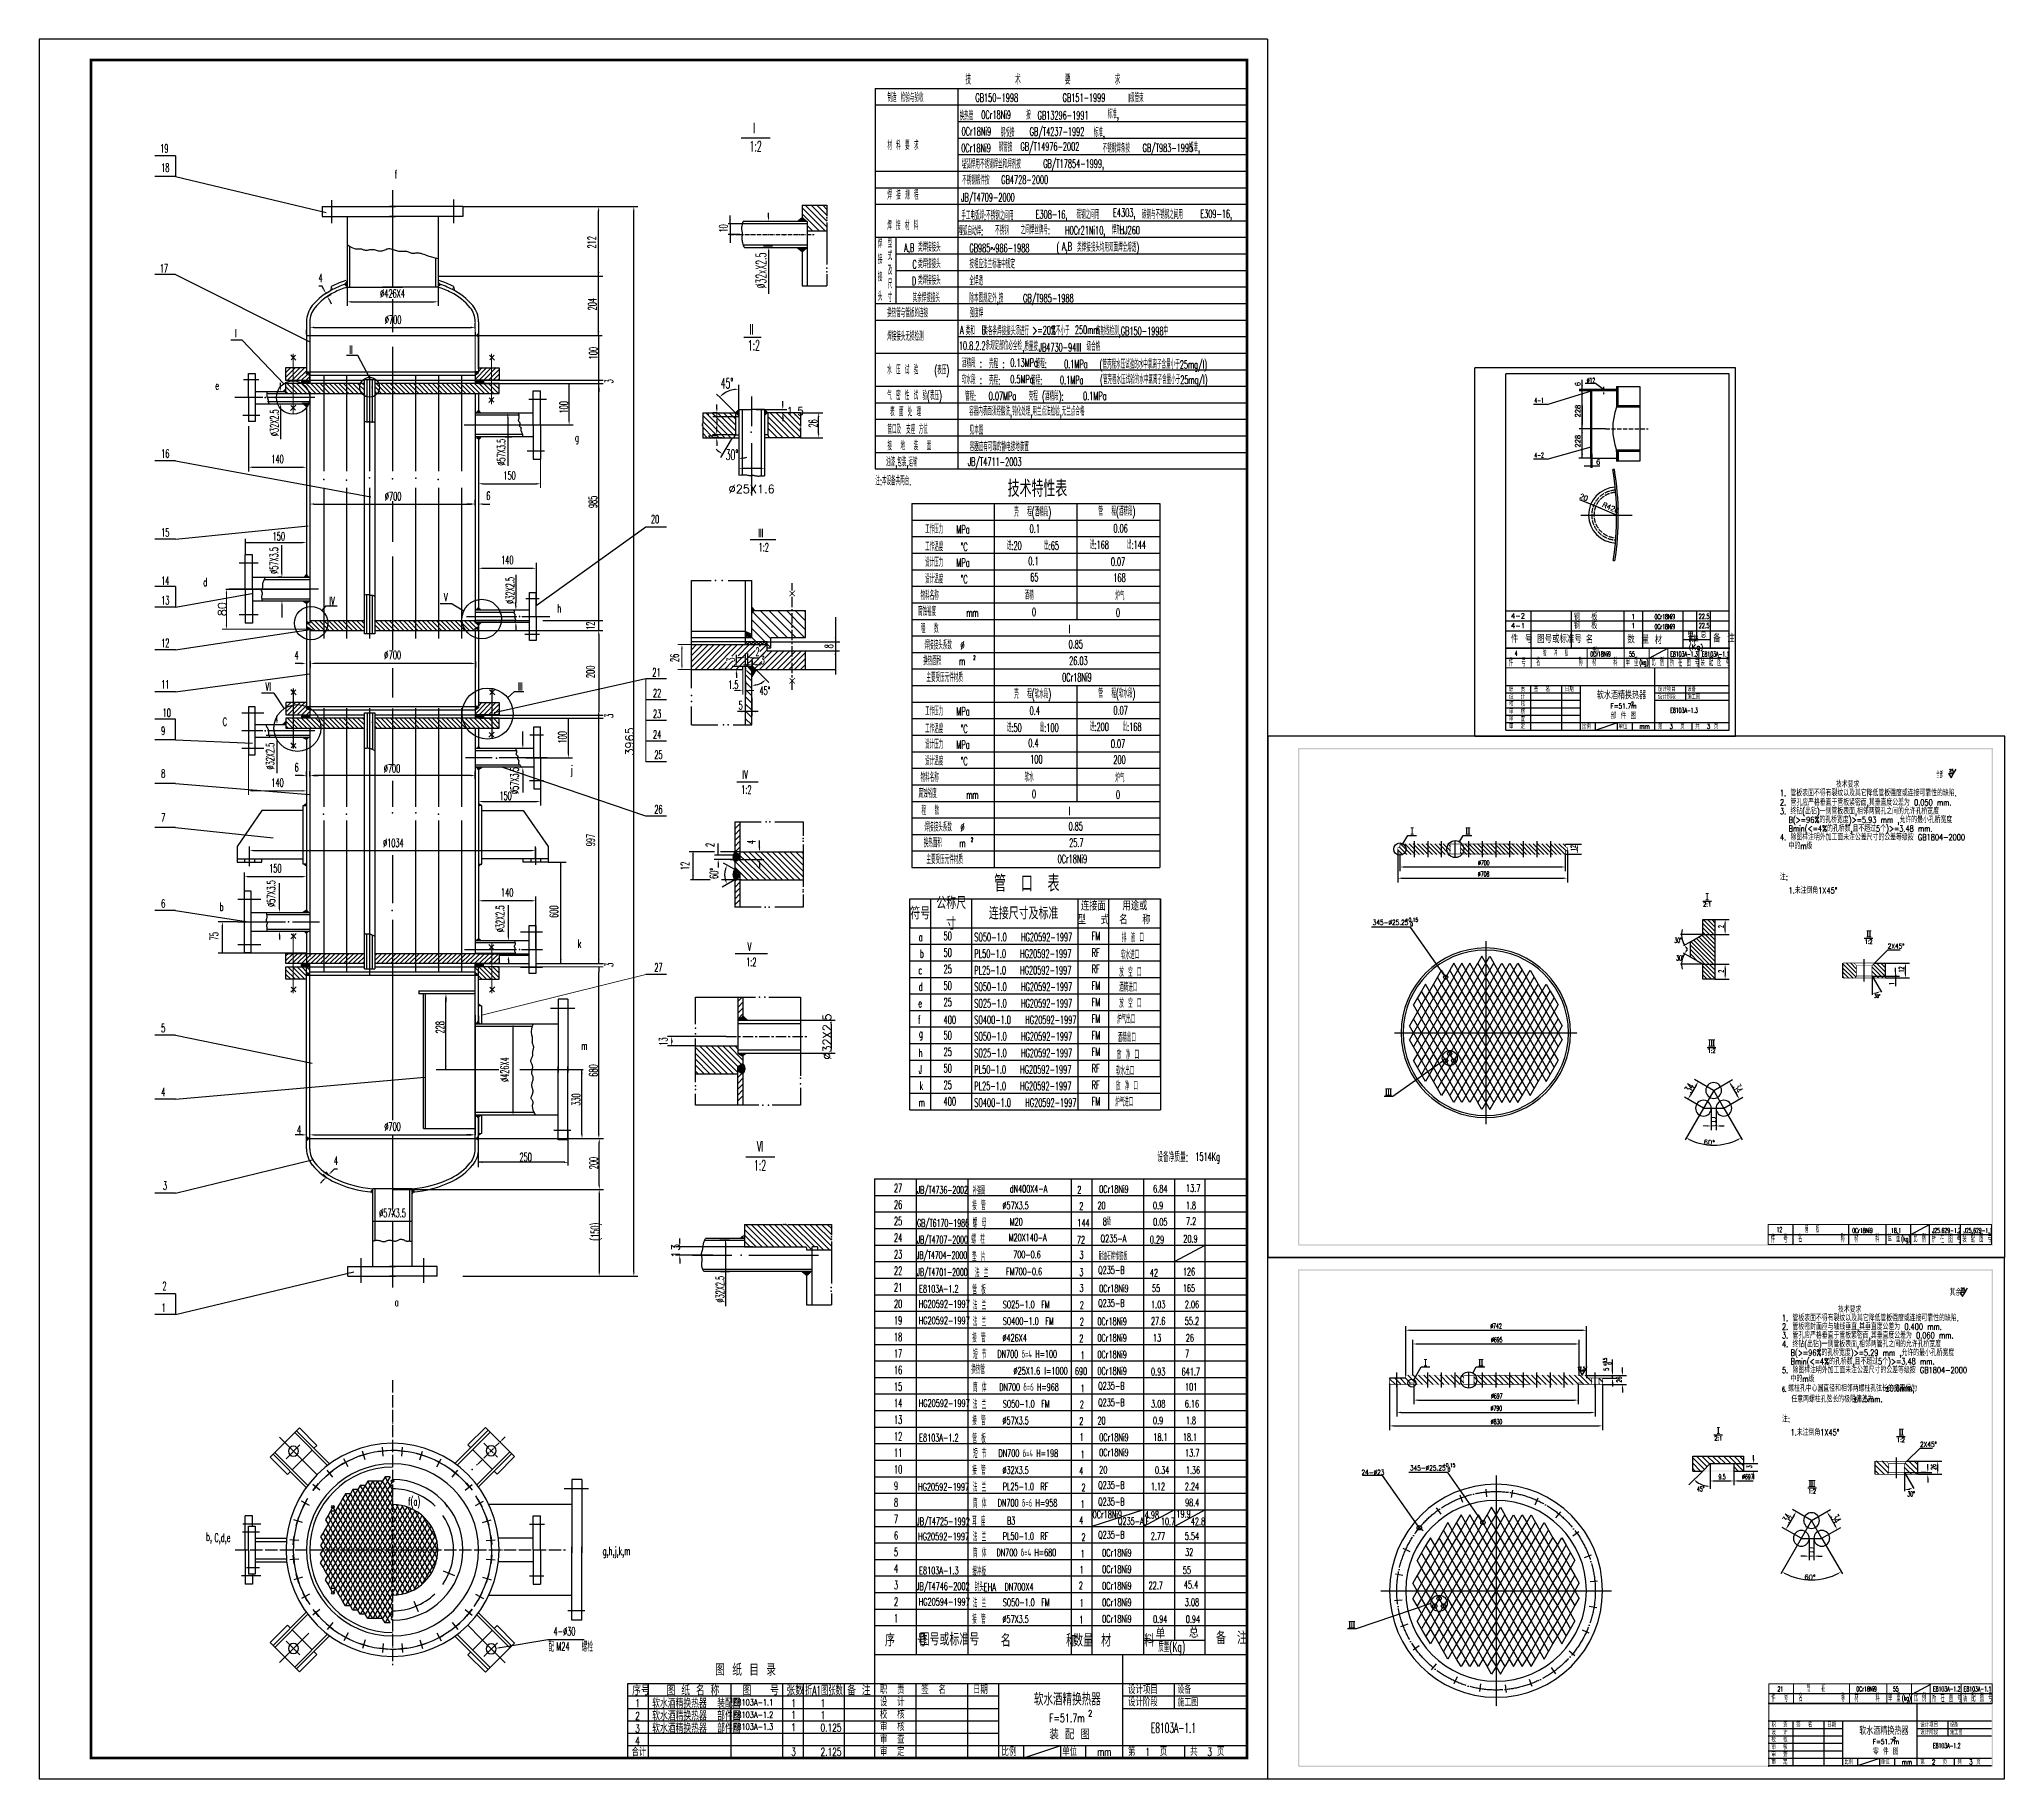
# Model space of a CAD drawing. Header units: millimetres. Extents: x 883 to 5635, y 546 to 4751.
import ezdxf
from ezdxf.enums import TextEntityAlignment as Align

# ---------------------------------------------------------------- set-up
doc = ezdxf.new("R2010")
doc.units = ezdxf.units.MM
for name, pattern in [('ACAD_ISO02W100', [15, 12, -3]), ('CENTER', [2, 1.25, -0.25, 0.25, -0.25]), ('CENTER1', [0.75, 0.5, -0.1, 0.05, -0.1]), ('DASHDOT-L', [90, 80, -5, 0, -5]), ('DASHDOT-M', [36, 30, -3, 0, -3]), ('DASHDOT-S', [14, 10, -2, 0, -2])]:
    doc.linetypes.add(name, pattern=pattern)
for name, color, linetype in [('1', 2, 'Continuous'), ('1轮廓实线层', 1, 'Continuous'), ('2', 1, 'Continuous'), ('4', 3, 'CENTER'), ('6', 2, 'Continuous'), ('CDR_DIM', 7, 'Continuous'), ('CDR_DWG1', 1, 'Continuous'), ('CDR_DWG3', 3, 'DASHDOT-M'), ('CDR_TEXT', 7, 'Continuous'), ('TEXT', 2, 'Continuous'), ('中心线', 3, 'CENTER')]:
    doc.layers.add(name, color=color, linetype=linetype)
doc.styles.add('HZ', font='romans', dxfattribs={"width": 0.75, "bigfont": 'HZ'})
doc.styles.add('HZTXT', font='txt', dxfattribs={"width": 0.75, "bigfont": 'HZTXT'})
doc.styles.get("Standard").update_dxf_attribs({"font": 'txt', "bigfont": 'gbcbig.shx'})
doc.dimstyles.get("Standard").update_dxf_attribs({"dimtxt": 0.18, "dimasz": 0.18, "dimexe": 0.18, "dimexo": 0.0625, "dimgap": 0.09, "dimtad": 0, "dimtih": 1, "dimtoh": 1, "dimdec": 4, "dimzin": 0, "dimdsep": 46, "dimtxsty": 'Standard', "dimcen": 0.09, "dimadec": 0, "dimazin": 0, "dimtfac": 1, "dimtdec": 4, "dimtofl": 0, "dimtmove": 0, "dimatfit": 3, "dimfxl": 0, "dimtolj": 1, "dimtzin": 0, "dimarcsym": 0})

msp = doc.modelspace()

# ---------------------------------------------------------------- texts
at = {"color": 0, "width": 0.55}
for s, height, p in [('技        术        要        求', 25, (3121.5, 4641.6)), ('制造 检验与验收', 20, (2933.2, 4599.5)), ('GB150-1998', 20, (3145.8, 4599.7)), ('GB151-1999', 20, (3356.7, 4599.7)), ('I级管束', 20, (3515.8, 4598.7)), ('换热管', 20, (3107.8, 4555.2)), ('0Cr18Ni9', 20, (3160.3, 4558.4)), (' 按', 20, (3258.3, 4557.2)), (' GB13296-1991', 20, (3285.8, 4557.2)), ('   标准,', 20, (3433.8, 4559.7)), ('0Cr18Ni9', 20, (3112.4, 4518.3)), ('   钢板按                  标准,', 20, (3175.2, 4515.2)), (' GB/T4237-1992', 20, (3266.7, 4517.9)), ('材 料 要 求', 20, (2933.2, 4483.9)), ('0Cr18Ni9', 20, (3111.6, 4478.1)), ('  钢管按                                        标准,', 20, (3181.5, 4479.8)), (' GB/T14976-2002', 20, (3244.6, 4481.7)), ('不锈钢焊条按', 20, (3453.7, 4477.1)), ('GB/T983-1995', 20, (3550.1, 4478.5)), ('埋弧焊用不锈钢焊丝和焊剂按', 20, (3112.8, 4438.6)), ('不锈钢锻件按', 20, (3114, 4399.6)), ('GB4728-2000', 20, (3208.5, 4401.4)), ('GB/T17854-1999,', 20, (3309.8, 4440.4)), ('焊 接 规 程', 20, (2933.2, 4363.7)), ('JB/T4709-2000', 20, (3111.3, 4358.7)), ('手工电弧焊:不锈钢之间用', 20, (3111.9, 4314.4)), ('E308-16,', 20, (3291.4, 4317.6)), ('   碳钢之间用 ', 20, (3358.5, 4316.9)), ('E4303,', 20, (3478.7, 4321.7)), ('碳钢与不锈钢之间用', 20, (3548.5, 4316.9)), ('E309-16,', 20, (3689.5, 4319)), ('焊 接 材 料', 20, (2932.6, 4290.1)), ('埋弧自动焊:    ', 20, (3104.7, 4277.2)), ('不锈钢', 20, (3193.6, 4278.3)), ('     之间焊丝牌号:              焊剂:', 20, (3202.1, 4279.6)), ('H0Cr21Ni10,', 20, (3362.6, 4279.2)), ('HJ260', 20, (3495, 4279.4)), ('接', 20, (2910, 4208.5)), ('焊', 20, (2910, 4246.7)), ('型', 20, (2934, 4247.5)), ('式 ', 20, (2934, 4217.3)), ('A,B', 20, (2973.6, 4237.2)), ('类焊接接头', 20, (3006.8, 4237.7)), ('GB985~986-1988', 20, (3131.4, 4236.3)), ('(    类焊接接头均用双面焊全熔透)', 20, (3342.1, 4237.7)), ('A,B', 20, (3355, 4240.1)), ('接', 20, (2910, 4166)), ('及 ', 20, (2934, 4182.2)), ('C', 20, (2993.7, 4196.8)), ('类焊接接头', 20, (3006.8, 4197.7)), ('按相应法兰标准中规定', 20, (3131.4, 4197.3)), ('头', 20, (2910, 4119)), ('尺', 20, (2934, 4148.7)), ('寸', 20, (2934, 4116.5)), ('D', 20, (2992.4, 4156.4)), ('其余焊接接头', 20, (2994.3, 4115.5)), ('类焊接接头', 20, (3006.8, 4157.7)), ('全焊透', 20, (3131.4, 4156.4)), ('除本图规定外,按', 20, (3131.4, 4114.7)), ('GB/T985-1988', 20, (3261.1, 4115)), ('换热管与管板的连接', 20, (2932.6, 4079)), ('强度焊', 20, (3131.9, 4078.9)), ('焊接接头无损检测', 20, (2932.6, 4022.3)), ('A', 20, (3108.6, 4038.1)), (' 类和  类各条焊接接头须进行     且不小于      的射线检测,GB150-1998中', 20, (3112.2, 4035.6)), ('B', 20, (3160.7, 4038.1)), ('>=20%', 20, (3283.8, 4037.6)), ('250mm', 20, (3386.4, 4038.6)), ('10.8.2.2条规定部位必全检', 20, (3105.9, 4000.2)), (' ,质量按           级合格', 20, (3248.8, 3997.8)), ('JB4730-94III', 20, (3298.9, 3996.1)), ('水 压 试 验', 20, (2932.6, 3941)), ('(表压)', 20, (3046.7, 3940.7)), ('酒精段 : ', 20, (3113.3, 3957.5)), ('壳程 :       管程:', 20, (3179.1, 3956.2)), ('0.13MPa', 20, (3230.2, 3959.2)), ('0.1MPa', 20, (3360.5, 3956)), ('(管壳程水压试验的水中氯离子含量小于25mg/l)', 20, (3446.1, 3954.7)), ('气 密 性 试 验(表压)', 20, (2932.6, 3879.1)), ('软水段 : ', 20, (3113.3, 3917.5)), ('                    管程:', 20, (2907.6, 3877.5)), ('壳程:       管程:', 20, (3179.1, 3916.2)), ('0.07MPa', 20, (3178.1, 3878.8)), ('0.5MPa', 20, (3230.2, 3919.2)), ('壳程 (酒精段):         ', 20, (3274.8, 3877.9)), ('0.1MPa', 20, (3350.5, 3917.2)), ('0.1MPa', 20, (3406.3, 3878.8)), ('(管壳程水压试验的水中氯离子含量小于25mg/l)', 20, (3447.3, 3917.8)), ('表 面 处 理', 20, (2939.7, 3839.6)), ('容器内表面须经酸洗,钝化处理,用兰点法检验,无兰点合格', 20, (3130.8, 3841.1)), ('管口及    方位', 20, (2933.2, 3797.4)), ('支座', 20, (2978.4, 3797.2)), ('见本图', 20, (3132.1, 3795.4)), ('接  地  装  置', 20, (2933.2, 3757.4)), ('容器应有可靠的静电接地装置', 20, (3132.1, 3755.4)), ('油漆,包装,运输', 20, (2930, 3718.5)), ('JB/T4711-2003', 20, (3127.7, 3719.5))]:
    msp.add_text(s, height=height, dxfattribs=at).set_placement(p)
at = {"width": 0.55}
for s, height, p in [('I', 25, (2608.7, 4523.8)), ('1:2', 25, (2599.8, 4480)), ('f', 20, (1741.9, 4414.4)), ('I', 20, (1356.1, 4030.5)), ('II', 25, (2600.1, 4037.5)), ('II', 20, (1631.9, 3990.6)), ('1:2', 25, (2595.5, 3998.6)), ('e', 20, (1308.2, 3904)), ('g', 20, (2177.9, 3778.5)), ('III', 20, (2621.4, 3547.5)), ('1:2', 20, (2621.7, 3513)), ('d', 20, (1279.1, 3428.6)), ('IV', 20, (1584.2, 3382.7)), ('V', 20, (1860.9, 3392.3)), ('h', 20, (2135, 3365.3)), ('VI', 20, (1429.4, 3175.7)), ('III', 20, (2039.6, 3176.2)), ('C', 20, (1325.9, 3090.9)), ('E8103A-1.3', 12, (4826, 3122.5)), ('j', 20, (2167.4, 2975.5)), ('1:2', 20, (2579.8, 2927.1)), ('IV', 20, (2582.8, 2963)), ('全部', 15, (5469.2, 2965.2)), ('b', 20, (1318.6, 2643.8)), ('k', 20, (2184.6, 2554.7)), ('V', 20, (2595.2, 2547.3)), ('1:2', 20, (2591.7, 2510.4)), ('m', 20, (2193, 2307.6)), ('VI', 25, (2617.6, 2062.4)), ('1:2', 25, (2610.5, 2016.3)), ('2', 20, (1180.3, 1727)), ('E8103A-1.2', 18, (3009.8, 1721.2)), ('1', 20, (1178.2, 1674.3)), ('a', 20, (1741.9, 1688.1)), ('6.', 12, (5096.2, 1481.4)), ('E8103A-1.2', 18, (3009.8, 1361.2)), ('30%%D', 12, (5399.4, 1228.4)), ('f(a)', 20, (1774.4, 1206)), ('b,', 20, (1285.7, 1120.9)), ('C,d,e', 20, (1305.9, 1118.6)), ('g,h,j,k,m', 20, (2244.5, 1086.2)), ('E8103A-1.3', 18, (3009.8, 1039.9)), ('配     螺栓', 25, (2113.6, 852.8)), ('M24', 20, (2132.8, 855.5)), ('E8103A-1.1', 24, (3570.2, 656.6)), ('E8103A-1.2', 12, (5461.2, 619.7))]:
    msp.add_text(s, height=height, dxfattribs=at).set_placement(p)
at = {"color": 0, "lineweight": -3, "width": 0.55}
for s, rotation, p in [('10', 90, (2546.6, 4283.7)), ('100', 90, (2160.7, 3846.3)), ('26', 90, (2763.2, 3812.2)), ('∅57X3.5', 90, (2009.2, 3720.2)), ('985', 90, (2231, 3617.6)), ('100', 90, (2157.4, 3048.4)), ('60°', 87.1084, (2523.3, 2720.7)), ('200', 90, (2232.6, 2019.2)), ('(150)', 90, (2236.3, 1846.2)), ('∅32X2.5', 90, (2538.4, 1696.8))]:
    msp.add_text(s, height=20, rotation=rotation, dxfattribs=at).set_placement(p)
at = {"color": 0, "linetype": 'ByBlock', "width": 0.55}
for s, height, p in [('%%c32xX2.5', 25, (2627.7, 4191.8)), ('100', 20, (2221.9, 3992.1)), ('%%C32X2.5', 20, (1450.9, 3823.8)), ('%%C57X3.5', 20, (1449.8, 3490.8)), ('%%C32X2.5', 20, (2020.6, 3418.6)), ('12', 20, (2215.3, 3333.1)), ('8', 20, (2791.9, 3283.6)), ('200', 20, (2215.3, 3221.7)), ('26', 20, (2418.6, 3255.4)), ('3', 20, (2554.6, 3251.2)), ('3', 20, (2260.2, 3115.2)), ('%%c32X2.5', 20, (1440.7, 3017.9)), ('%%c57X3.5', 20, (2031.7, 2958.6)), ('997', 20, (2215.5, 2815)), ('2', 20, (2504, 2803.3)), ('4', 20, (2604, 2810.1)), ('12', 20, (2443.5, 2752.6)), ('%%c57X3.5', 20, (1443.1, 2685.5)), ('%%C32X2.5', 20, (1996.7, 2624.5)), ('600', 20, (2126.7, 2642)), ('75', 20, (1305.1, 2582.6)), ('228', 20, (1851.7, 2362.3)), ('13', 20, (2391.3, 2328)), ('%%c426X4', 20, (2007.9, 2260)), ('680', 20, (2222.3, 2257.8)), ('330', 20, (2180.5, 2187.6))]:
    msp.add_text(s, height=height, rotation=90, dxfattribs=at).set_placement(p, align=Align.MIDDLE_CENTER)
at = {"color": 0, "linetype": 'ByBlock'}
for s, height, width, p in [('4', 20, 0.55, (1562.4, 4174)), ('%%c426X4', 20, 0.55, (1736.6, 4136.3)), ('45%%D', 25, 0.55, (2545.2, 3919.5)), ('30%%D', 25, 0.55, (2557.3, 3746.4)), ('6', 20, 0.55, (1968.3, 3647.4)), ('140', 20, 0.55, (2014.2, 3492)), ('2', 20, 0.55, (2619.1, 3270.3)), ('4', 20, 0.55, (1504.8, 3261.9)), ('3', 20, 0.55, (2631.3, 3249.9)), ('1.5', 20, 0.55, (2560.5, 3190.7)), ('6', 20, 0.55, (1504.8, 2991)), ('150', 20, 0.55, (2010.1, 2921.8)), ('4', 20, 0.55, (1510.7, 2114.9)), ('%%c700', 20, 0.55, (1736.6, 2122.4)), ('4', 20, 0.55, (1600, 2039.9)), ('%%c57X3.5', 20, 0.55, (1736.6, 1913.3)), ('24-%%C23', 12, 0.7, (4107.1, 1286.4))]:
    msp.add_text(s, height=height, dxfattribs=dict(at, width=width)).set_placement(p, align=Align.MIDDLE_CENTER)
at = {"lineweight": -3, "width": 0.55}
for s, height, p in [('∅700', 20, (1718.2, 4063.2)), ('∅700', 20, (1718.2, 3636.2)), ('0Cr18Ni9', 12, (4787.9, 3349)), ('0Cr18Ni9', 12, (4787.9, 3325)), ('件  号', 18, (4436, 3235)), ('4', 12, (4449.8, 3260.7)), ('名         称', 18, (4502.1, 3236.1)), ('缓  冲  板', 15, (4518.5, 3259.7)), ('0Cr18Ni9', 12, (4632.6, 3258.6)), ('材    料', 18, (4637.1, 3236.1)), ('单 重', 18, (4718.3, 3236.1)), ('55', 12, (4726.6, 3258.6)), ('(kg)', 12, (4751.3, 3238.4)), ('比 例', 18, (4780.6, 3236.1)), ('所 在 图 号', 18, (4825, 3235)), ('E8103A-1.3', 12, (4826, 3258.6)), ('装 配 图 号', 18, (4899.6, 3236.1)), ('E8103A-1.1', 12, (4902.3, 3258.6)), ('45°', 20, (2623.9, 3166)), ('件  号', 18, (5069.3, 1841.5)), ('12', 12, (5083, 1867.2)), ('名         称', 18, (5135.4, 1842.6)), ('管  板', 15, (5151.7, 1866.2)), ('0Cr18Ni9', 12, (5265.8, 1865.1)), ('材    料', 18, (5270.3, 1842.6)), ('单 重', 18, (5351.6, 1842.6)), ('18.1', 12, (5359.9, 1865.1)), ('(kg)', 12, (5384.6, 1844.9)), ('比 例', 18, (5413.9, 1842.6)), ('所 在 图 号', 18, (5458.2, 1841.5)), ('J25.629-1.2', 12, (5459.2, 1865.1)), ('装 配 图 号', 18, (5532.8, 1842.6)), ('J25.629-1.1', 12, (5535.5, 1865.1)), ('21', 12, (5085.4, 756.8)), ('管   板', 15, (5156.2, 755.4)), ('0Cr18Ni9', 12, (5275.8, 756.8)), ('55', 12, (5364.5, 756.8)), ('E8103A-1.2', 12, (5461.2, 756.8)), ('E8103A-1.1', 12, (5535.6, 756.8)), ('件  号', 18, (5070.4, 731.3)), ('名         称', 18, (5136.5, 732.4)), ('材    料', 18, (5271.5, 732.4)), ('单 重', 18, (5352.7, 732.4)), ('(kg)', 12, (5385.8, 734.7)), ('比 例', 18, (5415, 732.4)), ('所 在 图 号', 18, (5459.4, 731.3)), ('装 配 图 号', 18, (5534, 732.4))]:
    msp.add_text(s, height=height, dxfattribs=at).set_placement(p)
at = {"color": 0, "linetype": 'ByBlock', "lineweight": 0, "width": 0.55}
for p in [(2260.2, 3924.2), (2260.2, 2513.5)]:
    msp.add_text('3', height=20, rotation=90, dxfattribs=at).set_placement(p, align=Align.MIDDLE_CENTER)
at = {"color": 0, "linetype": 'ByBlock'}
for s, width, p in [('∅', 0.55, (4624.2, 3920.4)), ('12', 0.55, (4630.6, 3920.4)), ('4-1', 0.55, (4497.5, 3871.8)), ('4-2', 0.55, (4497.5, 3739.5)), ('345-%%c25.25', 0.7, (4106.6, 2609.8)), ('2X45%%D', 0.7, (5430, 1348)), ('345-%%c25.25', 0.7, (4196.6, 1291.2))]:
    msp.add_text(s, height=12, dxfattribs=dict(at, width=width)).set_placement(p)
at = {"lineweight": -3, "width": 0.55}
for s, p in [('140', (1458.6, 3736.3)), ('150', (2019.6, 3696.4)), ('140', (1458.6, 2954)), ('150', (1453.4, 2746.6)), ('140', (2013.8, 2688.3))]:
    msp.add_text(s, height=20, dxfattribs=at).set_placement(p, align=Align.MIDDLE_CENTER)
at = {"color": 0, "lineweight": -3, "width": 0.55}
for s, p in [('注:本设备共两台.', (2904, 3673)), ('150', (1446.7, 3539.3)), ('∅1034', (1713.7, 2798.1)), ('250', (2043.6, 2038.5))]:
    msp.add_text(s, height=20, dxfattribs=at).set_placement(p)
at = {"color": 0, "linetype": 'ByBlock', "width": 0.55}
msp.add_text('5', height=20, dxfattribs=at).set_placement((2578.4, 3140.6), align=Align.MIDDLE)
at = {"style": 'HZTXT', "width": 0.7}
for s, height, p in [('             技术要求', 15, (5091.3, 2942.3)), ('2. 管孔应严格垂直于管板紧密面,其垂直度公差为 0.050 mm.', 15, (5091.3, 2898.4)), ('1. 管板表面不得有裂纹以及其它降低管板强度或连接可靠性的缺陷.', 15, (5091.3, 2921.3)), ('3. 终钻(出钻)一侧管板表面,相邻两管孔之间的允许孔桥宽度', 15, (5091.3, 2877.4)), ('  B(>=96%的孔桥宽度)>=5.93 mm ,允许的最小孔桥宽度', 15, (5091.3, 2856.4)), ('  Bmin(<=4%的孔桥数,且不超过5个)>=3.48 mm.', 15, (5091.3, 2835.4)), ('4. 除图样注明外加工面未注公差尺寸的公差等级按 GB1804-2000', 15, (5091.3, 2814.4)), ('  中的m级', 15, (5091.3, 2793.4)), ('注:', 15, (5091.3, 2718)), ('  1.未注倒角1X45%%D', 15, (5091.3, 2685.7)), ('其余', 15, (5501.6, 1713.8)), ('1. 管板表面不得有裂纹以及其它降低管板强度或连接可靠性的缺陷.', 15, (5096.2, 1652.1)), ('             技术要求', 15, (5096.2, 1673.1)), ('2. 管板密封面应与轴线垂直,其垂直度公差为 0.400 mm.', 15, (5096.2, 1631.1)), ('3. 管孔应严格垂直于管板紧密面,其垂直度公差为 0.060 mm.', 15, (5096.2, 1610.1)), ('4. 终钻(出钻)一侧管板表面,相邻两管孔之间的允许孔桥宽度', 15, (5096.2, 1589.1)), ('  B(>=96%的孔桥宽度)>=5.29 mm ,允许的最小孔桥宽度', 15, (5096.2, 1568.1)), ('5. 除图样注明外加工面未注公差尺寸的公差等级按 GB1804-2000', 15, (5096.2, 1526.1)), ('  中的m级', 15, (5096.2, 1505.1)), ('  Bmin(<=4%的孔桥数,且不超过5个)>=3.48 mm.', 15, (5096.2, 1547.1)), ('螺柱孔中心圆直径和相邻两螺柱孔弦长的极限偏为', 15, (5111.1, 1482)), ('%%p0.6mm,', 15, (5345.4, 1482)), ('任意两螺柱孔弦长的极限偏差为', 15, (5118.8, 1455.9)), ('%%p1.5mm.', 15, (5268.2, 1455.9)), ('注:', 15, (5096.2, 1407.8)), ('  1.未注倒角1X45%%D', 15, (5096.2, 1375.5)), ('软水酒精换热器  装配图', 20, (2364.3, 717.3)), ('软水酒精换热器  部件图', 20, (2364.3, 687.1)), ('软水酒精换热器  部件图', 20, (2364.3, 657.1))]:
    msp.add_text(s, height=height, dxfattribs=at).set_placement(p)
at = {"color": 0, "linetype": 'ByBlock', "style": 'HZTXT', "width": 0.7}
msp.add_text('30%%D', height=7.5, dxfattribs=at).set_placement((5326.8, 2437.7), align=Align.MIDDLE_CENTER)
at = {"width": 0.55}
for s, p in [('+0.5', (4672.7, 1543.3)), ('0', (4684.1, 1547.3))]:
    msp.add_text(s, height=9, rotation=90, dxfattribs=at).set_placement(p)
at = {"color": 0, "width": 0.55}
msp.add_text('4-%%C30', height=20, dxfattribs=at).set_placement((2152.4, 902), align=Align.MIDDLE_CENTER)
at = {"color": 0, "linetype": 'ByBlock', "char_height": 12, "attachment_point": 5}
for s, insert, rotation in [('6', (4602.5, 3917.4), 90), ('228', (4602.5, 3852), 90), ('228', (4602.5, 3779.2), 90), ('20', (4617.1, 3643.8), 337.094), ('R426', (4682.2, 3618.5), 337.094)]:
    msp.add_mtext(s, dxfattribs=dict(at, insert=insert, rotation=rotation))
at = {"char_height": 20, "attachment_point": 5}
for s, insert in [('\\A1;1.5', (2710.2, 3851.8)), ('\\A1;%%C25X1.6', (2604.9, 3663.7))]:
    msp.add_mtext(s, dxfattribs=dict(at, insert=insert))
at = {"char_height": 20, "attachment_point": 5, "rotation": 90}
for s, insert in [('\\A1;2', (2510.7, 3843.1)), ('\\A1;1', (2510.5, 3791.3)), ('\\A1;80', (1324.8, 3373.3)), ('\\A1;3965', (2309.9, 3053.4)), ('\\A1;%%c32X2.5', (2787.1, 2339.8)), ('\\A1;13', (2421, 1821.6))]:
    msp.add_mtext(s, dxfattribs=dict(at, insert=insert))
at = {"color": 0, "linetype": 'ByBlock', "insert": (4651.7, 3729.2), "char_height": 12, "attachment_point": 5}
msp.add_mtext('6', dxfattribs=at)
at = {"char_height": 12, "width": 24, "attachment_point": 5}
for s, insert in [('4-2', (4457.9, 3357)), ('4-1', (4457.9, 3333))]:
    msp.add_mtext(s, dxfattribs=dict(at, insert=insert))
at = {"lineweight": -3, "char_height": 12, "attachment_point": 5}
for insert, rotation in [((4920.4, 2084), 355.1987), ((5163.7, 1032.8), 358.3582)]:
    msp.add_mtext('\\A1;60°', dxfattribs=dict(at, insert=insert, rotation=rotation))
at = {"layer": '1', "style": 'HZTXT', "width": 0.7}
for height, p in [(9.12, (4734.6, 3139.7)), (15.2, (3423.5, 696.1)), (9.12, (5368.3, 637.5))]:
    msp.add_text('2', height=height, dxfattribs=at).set_placement(p, align=Align.CENTER)
for s, height, p in [('图 纸 目 录', 28.75, (2517.1, 794.7)), ('序号', 22.5, (2316, 747.6)), ('图 纸 名 称', 22.5, (2399.5, 747.6)), ('图   号', 22.5, (2582.7, 747.6)), ('张数', 22.5, (2689, 747.6)), ('备 注', 22.5, (2835.9, 747.6)), ('1', 18.7, (2323.4, 719)), ('E8103A-1.1', 15, (2560.7, 722.8)), ('1', 18.7, (2700.6, 719)), ('1', 18.7, (2771.5, 719)), ('2', 18.7, (2323.4, 688.3)), ('3', 18.7, (2323.4, 657.6)), ('E8103A-1.2', 15, (2560.7, 692.8)), ('E8103A-1.3', 15, (2560.7, 664)), ('1', 18.7, (2700.6, 690.5)), ('1', 18.7, (2700.6, 660.5)), ('0.125', 18.75, (2771.5, 660)), ('1', 18.7, (2771.5, 690)), ('合计', 18.75, (2314.7, 600.5)), ('4', 18.7, (2323.4, 628)), ('3', 18.7, (2700.6, 601.4)), ('2.125', 18.75, (2771.5, 601.4))]:
    msp.add_text(s, height=height, dxfattribs=at).set_placement(p)
at = {"layer": '1', "style": 'HZTXT', "width": 0.677275}
msp.add_text('折A1图张数', height=22.5, dxfattribs=at).set_placement((2733.9, 747.6), (2825.4, 747.6), align=Align.FIT)
at = {"layer": '1轮廓实线层', "color": 0, "lineweight": -3, "width": 0.55}
for s, p in [('∅700', (4361.3, 2754)), ('∅708', (4360.8, 2726.8)), ('∅742', (4391, 1634.1)), ('∅695', (4392.7, 1600.9)), ('∅697', (4392.7, 1465.1)), ('∅790', (4391.6, 1435.4)), ('∅830', (4392.1, 1402.9)), ('9.5', (4942.8, 1269.7)), ('∅697', (4999.8, 1269.7))]:
    msp.add_text(s, height=12, dxfattribs=at).set_placement(p)
at = {"layer": '1轮廓实线层', "color": 0, "lineweight": 0, "width": 0.55}
for s, p in [('12', (4597.3, 2788.8)), ('1', (5367.2, 2464.6)), ('1', (5444.6, 1282.9))]:
    msp.add_text(s, height=12, rotation=90, dxfattribs=at).set_placement(p)
at = {"layer": '1轮廓实线层', "color": 0, "lineweight": -3, "width": 0.55}
for s, rotation, p in [('30°', 0.1993, (4836, 2566.5)), ('2', 90, (4954.6, 2602.4)), ('30°', 359.1627, (4840.3, 2524.2)), ('2', 90, (4954.6, 2494.4)), ('12', 90, (5390.6, 2495.3)), ('5', 90, (4677.5, 1532.1)), ('26', 90, (4708.4, 1503.8)), ('3', 90, (5023.5, 1296.4)), ('26', 90, (5468.6, 1292.5)), ('45°', 359.6403, (4890.7, 1240.4))]:
    msp.add_text(s, height=12, rotation=rotation, dxfattribs=at).set_placement(p)
at = {"layer": '2'}
for s, height, width, p in [('19', 20, 0.55, (1174.9, 4477)), ('18', 20, 0.55, (1177.2, 4430.6)), ('17', 20, 0.55, (1173.8, 4187.2)), ('16', 20, 0.55, (1177.2, 3739.4)), ('15', 20, 0.55, (1177.2, 3548.5)), ('20', 20, 0.55, (2361.5, 3580.8)), ('14', 20, 0.55, (1177.2, 3431.8)), ('13', 20, 0.55, (1177.2, 3384.5)), ('12', 20, 0.55, (1177.2, 3281.4)), ('11', 20, 0.55, (1177.2, 3181.2)), ('21', 20, 0.55, (2364.8, 3210.6)), ('22', 20, 0.55, (2366.4, 3160.2)), ('9', 20, 0.55, (1177.2, 3069.3)), ('10', 20, 0.55, (1180.8, 3112.7)), ('23', 20, 0.55, (2366.4, 3110.2)), ('24', 20, 0.55, (2366.4, 3060.2)), ('25', 20, 0.55, (2369.7, 3011.3)), ('8', 20, 0.55, (1177.2, 2965.9)), ('26', 20, 0.55, (2369.7, 2879.4)), ('7', 20, 0.55, (1177.2, 2859.5)), ('6', 20, 0.55, (1177.2, 2651.7)), ('SO50-1.0   HG20592-1997', 20, 0.55, (3143.2, 2570.4)), ('FM', 20, 0.55, (3427.2, 2573.1)), ('排 液 口', 20, 0.55, (3499.9, 2568.3)), ('PL50-1.0   HG20592-1997', 20, 0.55, (3143.2, 2530.4)), ('RF', 20, 0.55, (3427.2, 2533.1)), ('软水进口', 20, 0.55, (3498, 2527.2)), ('27', 20, 0.55, (2369.7, 2497.1)), ('PL25-1.0   HG20592-1997', 20, 0.55, (3143.2, 2490.4)), ('RF', 20, 0.55, (3427.2, 2493.1)), ('FM', 20, 0.55, (3427.2, 2453.1)), ('放 空 口', 20, 0.55, (3493.7, 2484.9)), ('SO50-1.0   HG20592-1997', 20, 0.55, (3143.2, 2450.4)), ('SO25-1.0   HG20592-1997', 20, 0.55, (3143.2, 2410.4)), ('FM', 20, 0.55, (3427.2, 2413.1)), ('酒精进口', 20, 0.55, (3493.5, 2448.6)), ('放 空 口', 20, 0.55, (3493.7, 2409.9)), ('SO400-1.0   HG20592-1997', 20, 0.55, (3143.2, 2370.4)), ('FM', 20, 0.55, (3427.2, 2373.1)), ('炉气出口', 20, 0.55, (3488.4, 2371.2)), ('5', 20, 0.55, (1177.2, 2350.7)), ('SO50-1.0   HG20592-1997', 20, 0.55, (3143.2, 2330.4)), ('FM', 20, 0.55, (3427.2, 2333.1)), ('酒精出口', 20, 0.55, (3489.8, 2326.9)), ('SO25-1.0   HG20592-1997', 20, 0.55, (3143.2, 2290.4)), ('FM', 20, 0.55, (3427.2, 2293.1)), ('放 净 口', 20, 0.55, (3488, 2285.5)), ('PL50-1.0   HG20592-1997', 20, 0.55, (3143.2, 2250.4)), ('RF', 20, 0.55, (3427.2, 2253.1)), ('软水出口', 20, 0.55, (3486.1, 2246.3)), ('4', 20, 0.55, (1177.2, 2195.9)), ('SO400-1.0   HG20592-1997', 20, 0.55, (3143.2, 2170.4)), ('PL25-1.0   HG20592-1997', 20, 0.55, (3143.2, 2210.4)), ('RF', 20, 0.55, (3427.2, 2213.1)), ('FM', 20, 0.55, (3427.2, 2173.1)), ('炉气进口', 20, 0.55, (3483.8, 2171.1)), ('放 净 口', 20, 0.55, (3485.5, 2210.2)), ('设备净质量:', 25, 0.55, (3585.7, 2036.9)), ('1514Kg', 20, 0.55, (3677.6, 2039.7)), ('3', 20, 0.55, (1181.7, 1969.3)), ('27', 20, 0.55, (2949.2, 1963.8)), ('JB/T4736-2002', 18, 0.5, (3004.9, 1960.2)), ('补强圈', 18, 0.55, (3139.7, 1958.3)), ('2', 18, 0.55, (3392.3, 1960.5)), ('0Cr18Ni9', 18, 0.55, (3445.2, 1962.1)), ('6.84', 18, 0.55, (3575.7, 1963)), ('13.7', 18, 0.55, (3655.2, 1964.7)), ('26', 20, 0.55, (2949.2, 1923.8)), ('25', 20, 0.55, (2949.2, 1883.8)), ('GB/T6170-1986', 18, 0.5, (3004.9, 1880.2)), ('接 管', 20, 0.55, (3138.2, 1920.8)), ('2', 18, 0.55, (3397.1, 1921.2)), ('20', 18, 0.55, (3440.9, 1922.5)), ('8级', 18, 0.55, (3453.8, 1883.6)), ('0.9', 18, 0.55, (3575.4, 1922.6)), ('0.05', 18, 0.55, (3575.7, 1883)), ('7.2', 18, 0.55, (3655.2, 1884.7)), ('1.8', 18, 0.55, (3654.6, 1922.6)), ('24', 20, 0.55, (2949.2, 1843.8)), ('JB/T4707-2000', 18, 0.5, (3004.8, 1839.9)), ('螺 柱', 20, 0.55, (3136.3, 1839.2)), ('螺 母', 20, 0.55, (3139.7, 1878.3)), ('72', 18, 0.55, (3391.3, 1839.6)), ('144', 18, 0.55, (3392.3, 1880.5)), ('Q235-A', 18, 0.55, (3448.7, 1842.8)), ('0.29', 18, 0.55, (3567.7, 1840)), ('20.9', 18, 0.55, (3648.6, 1842.1)), ('23', 20, 0.55, (2949.2, 1803.8)), ('JB/T4704-2000', 18, 0.5, (3003, 1802.7)), ('垫 片', 20, 0.55, (3138, 1797.2)), ('3', 18, 0.55, (3397.5, 1802.9)), ('耐油石棉橡胶板', 18, 0.55, (3444.1, 1799.7)), ('22', 20, 0.55, (2949.2, 1763.8)), ('JB/T4701-2000', 18, 0.5, (3004.3, 1761.7)), ('法 兰', 20, 0.55, (3144.8, 1757.9)), ('3', 18, 0.55, (3397.2, 1761.1)), ('Q235-B', 18, 0.55, (3442.7, 1766.5)), ('42', 18, 0.55, (3567.7, 1760)), ('126', 18, 0.55, (3647.5, 1762.5)), ('21', 20, 0.55, (2949.2, 1723.8)), ('管 板', 20, 0.55, (3138.6, 1717.4)), ('3', 18, 0.55, (3397.6, 1722.9)), ('0Cr18Ni9', 18, 0.55, (3445.2, 1722.1)), ('55', 18, 0.55, (3572.9, 1722.5)), ('165', 18, 0.55, (3647.5, 1722.5)), ('20', 20, 0.55, (2949.2, 1683.8)), ('19', 20, 0.55, (2949.2, 1643.8)), ('HG20592-1997', 18, 0.55, (3009, 1684.5)), ('法 兰', 20, 0.55, (3139.7, 1679.6)), ('2', 18, 0.55, (3398.2, 1681.7)), ('Q235-B', 18, 0.55, (3442.7, 1686.5)), ('1.03', 18, 0.55, (3570.6, 1683.3)), ('2.06', 18, 0.55, (3652.2, 1683.3)), ('18', 20, 0.55, (2949.2, 1603.8)), ('HG20592-1997', 18, 0.55, (3009, 1644.5)), ('接 管', 20, 0.55, (3138.2, 1600.8)), ('法 兰', 20, 0.55, (3139.7, 1639.6)), ('2', 18, 0.55, (3397.1, 1601.2)), ('2', 18, 0.55, (3398.2, 1641.7)), ('0Cr18Ni9', 18, 0.55, (3440.9, 1642.4)), ('0Cr18Ni9', 18, 0.55, (3440.9, 1602.4)), ('27.6', 18, 0.55, (3570.6, 1643.3)), ('13', 18, 0.55, (3575.4, 1602.6)), ('55.2', 18, 0.55, (3652.2, 1643.3)), ('26', 18, 0.55, (3654.6, 1602.6)), ('17', 20, 0.55, (2949.2, 1563.8)), ('短 节', 20, 0.55, (3140.2, 1560.9)), ('1', 18, 0.55, (3400.1, 1560.4)), ('0Cr18Ni9', 18, 0.55, (3440.9, 1562.4)), ('7', 18, 0.55, (3652.9, 1564.4)), ('16', 20, 0.55, (2949.2, 1523.8)), ('换热管', 20, 0.55, (3135.9, 1524.8)), ('%%c25X1.6 l=1000', 18, 0.55, (3238.2, 1522.7)), ('690', 18, 0.55, (3386.5, 1522)), ('0Cr18Ni9', 18, 0.55, (3440.9, 1522.4)), ('0.93', 18, 0.55, (3570.6, 1520.8)), ('641.7', 18, 0.55, (3644.4, 1520.8)), ('15', 20, 0.55, (2949.2, 1483.8)), ('筒 体', 20, 0.55, (3140.2, 1480.9)), ('1', 18, 0.55, (3400.1, 1480.4)), ('Q235-B', 18, 0.55, (3442.7, 1486.5)), ('101', 18, 0.55, (3652.9, 1484.4)), ('14', 20, 0.55, (2949.2, 1443.8)), ('HG20592-1997', 18, 0.55, (3009, 1444.5)), ('法 兰', 20, 0.55, (3139.7, 1439.6)), ('2', 18, 0.55, (3398.2, 1441.7)), ('Q235-B', 18, 0.55, (3442.7, 1446.5)), ('3.08', 18, 0.55, (3570.6, 1443.3)), ('6.16', 18, 0.55, (3652.2, 1443.3)), ('13', 20, 0.55, (2949.2, 1403.8)), ('12', 20, 0.55, (2949.2, 1363.8)), ('接 管', 20, 0.55, (3138.2, 1400.8)), ('管 板', 20, 0.55, (3138.6, 1357.4)), ('2', 18, 0.55, (3397.1, 1401.2)), ('1', 18, 0.55, (3397.6, 1362.9)), ('20', 18, 0.55, (3440.9, 1402.5)), ('0Cr18Ni9', 18, 0.55, (3445.2, 1362.1)), ('0.9', 18, 0.55, (3575.4, 1402.6)), ('18.1', 18, 0.55, (3576.2, 1362.5)), ('18.1', 18, 0.55, (3647.5, 1362.5)), ('1.8', 18, 0.55, (3654.6, 1402.6)), ('11', 20, 0.55, (2949.2, 1323.8)), ('短 节', 20, 0.55, (3140.2, 1320.9)), ('1', 18, 0.55, (3400.1, 1320.4)), ('0Cr18Ni9', 18, 0.55, (3445.2, 1325.6)), ('13.7', 18, 0.55, (3652.9, 1324.4)), ('10', 20, 0.55, (2949.2, 1283.8)), ('接 管', 20, 0.55, (3138.2, 1280.8)), ('4', 18, 0.55, (3397.1, 1281.2)), ('20', 18, 0.55, (3445.2, 1283.6)), ('0.34', 18, 0.55, (3580, 1282.6)), ('1.36', 18, 0.55, (3654.6, 1282.6)), ('9', 20, 0.55, (2949.2, 1243.8)), ('HG20592-1997', 18, 0.55, (3007.5, 1242.5)), ('法 兰', 20, 0.55, (3139.7, 1239.6)), ('2', 18, 0.55, (3402.4, 1240.6)), ('Q235-B', 18, 0.55, (3442.7, 1246.5)), ('1.12', 18, 0.55, (3569.9, 1243.3)), ('2.24', 18, 0.55, (3652.2, 1243.3)), ('8', 20, 0.55, (2949.2, 1203.8)), ('筒 体', 20, 0.55, (3140.2, 1200.9)), ('1', 18, 0.55, (3400.1, 1200.4)), ('0Cr18Ni9', 18, 0.55, (3429.4, 1175.5)), ('Q235-B', 18, 0.55, (3442.7, 1206.5)), ('4.98', 18, 0.55, (3555.3, 1174.7)), ('19.9', 18, 0.55, (3631.9, 1177.2)), ('98.4', 18, 0.55, (3652.9, 1204.4)), ('7', 20, 0.55, (2949.2, 1163.8)), ('6', 20, 0.55, (2949.2, 1123.8)), ('JB/T4725-1992', 18, 0.55, (3003.3, 1158.9)), ('HG20592-1997', 18, 0.55, (3007.5, 1122.5)), ('耳 座', 20, 0.55, (3137.6, 1157.9)), ('法 兰', 20, 0.55, (3139.7, 1119.6)), ('4', 18, 0.55, (3396.6, 1161.4)), ('Q235-B', 18, 0.55, (3442.7, 1126.5)), ('Q235-A.F', 18, 0.55, (3490.6, 1159.3)), ('2.77', 18, 0.55, (3569.9, 1123.3)), ('10.7', 18, 0.55, (3594.2, 1158.6)), ('5.54', 18, 0.55, (3652.2, 1123.3)), ('42.8', 18, 0.55, (3666.8, 1158.8)), ('5', 20, 0.55, (2949.2, 1083.8)), ('筒 体', 20, 0.55, (3140.2, 1080.9)), ('1', 18, 0.55, (3400.1, 1080.4)), ('2', 18, 0.55, (3402.4, 1120.6)), ('0Cr18Ni9', 18, 0.55, (3452.4, 1083.1)), ('32', 18, 0.55, (3652.9, 1084.4)), ('4', 20, 0.55, (2949.2, 1043.8)), ('缓冲板', 20, 0.55, (3138.6, 1036.1)), ('1', 18, 0.55, (3397.6, 1041.6)), ('0Cr18Ni9', 18, 0.55, (3452.4, 1043.1)), ('55', 18, 0.55, (3647.5, 1041.2)), ('3', 20, 0.55, (2949.2, 1003.8)), ('JB/T4746-2002', 18, 0.55, (3002.8, 1002)), ('封头EHA', 20, 0.55, (3144.3, 998.9)), ('2', 18, 0.55, (3395.9, 1003.9)), ('0Cr18Ni9', 18, 0.55, (3452.4, 1003.1)), ('22.7', 18, 0.55, (3564.7, 1003.9)), ('45.4', 18, 0.55, (3650, 1005.8)), ('2', 20, 0.55, (2949.2, 963.8)), ('HG20594-1997', 18, 0.55, (3009, 964.5)), ('法 兰', 20, 0.55, (3139.7, 959.6)), ('1', 18, 0.55, (3398.2, 961.7)), ('0Cr18Ni9', 18, 0.55, (3452.4, 963.1)), ('3.08', 18, 0.55, (3652.2, 963.3)), ('1', 20, 0.55, (2949.2, 923.8)), ('接 管', 20, 0.55, (3138.2, 920.8)), ('1', 18, 0.55, (3397.1, 921.2)), ('0Cr18Ni9', 18, 0.55, (3452.4, 923.1)), ('0.94', 18, 0.55, (3575.5, 922.6)), ('0.94', 18, 0.55, (3654.6, 922.6))]:
    msp.add_text(s, height=height, dxfattribs=dict(at, width=width)).set_placement(p)
at = {"layer": '2', "style": 'HZTXT', "width": 0.7}
for s, p in [('25', (5511.1, 2978.8)), ('25', (5539, 1724.9)), ('12.5', (4620.3, 1533.8))]:
    msp.add_text(s, height=7.5, dxfattribs=at).set_placement(p, align=Align.RIGHT)
for s, p in [('2:1', (4915.2, 2654.1)), ('1:2', (5305.5, 2564.2)), ('1:2', (4926.1, 2300.3)), ('2:1', (4942.2, 1363.7)), ('1:2', (5383.6, 1359.7)), ('1:2', (5168.9, 1235.4))]:
    msp.add_text(s, height=10.5, dxfattribs=at).set_placement(p, align=Align.CENTER)
at = {"layer": '2'}
for s, height, style, width, p in [('+0.15', 9, 'HZTXT', 0.7, (4184.6, 2617.7)), (' 0', 9, 'HZTXT', 0.7, (4190.7, 2606.9)), ('2X45%%D', 12, 'HZTXT', 0.7, (5351.9, 2552.5)), ('dN400X4-A', 18, 'HZ', 0.6, (3229.2, 1963)), ('%%c57X3.5', 18, 'HZ', 0.6, (3211.5, 1922.5)), ('M20', 18, 'HZ', 0.6, (3229.2, 1883)), ('M20X140-A', 18, 'HZ', 0.6, (3226.5, 1845)), ('700-0.6', 18, 'HZ', 0.6, (3237.4, 1804.1)), ('FM700-0.6', 18, 'HZ', 0.6, (3220.2, 1762.8)), ('SO25-1.0  FM', 18, 'HZ', 0.6, (3212.2, 1683.1)), ('%%c426X4', 18, 'HZ', 0.6, (3211.5, 1602.5)), ('SO400-1.0  FM', 18, 'HZ', 0.6, (3212.2, 1643.1)), ('DN700 δ=4 H=100', 18, 'HZ', 0.6, (3199.1, 1563.6)), ('DN700 δ=6 H=968', 18, 'HZ', 0.6, (3203.5, 1483.6)), ('SO50-1.0  FM', 18, 'HZ', 0.6, (3212.2, 1443.1)), ('%%c57X3.5', 18, 'HZ', 0.6, (3211.5, 1402.5)), ('DN700 δ=4 H=198', 18, 'HZ', 0.6, (3201.7, 1323.6)), ('%%c32X3.5', 18, 'HZ', 0.6, (3211.5, 1282.5)), ('+0.15', 9, 'HZTXT', 0.7, (4274.7, 1299.2)), (' 0', 9, 'HZTXT', 0.7, (4280.8, 1288.3)), ('PL25-1.0  RF', 18, 'HZ', 0.6, (3212.2, 1243.1)), ('DN700 δ=6 H=958', 18, 'HZ', 0.6, (3200, 1203.6)), ('PL50-1.0  RF', 18, 'HZ', 0.6, (3212.2, 1123.1)), ('B3', 18, 'HZ', 0.6, (3222.2, 1160.6)), ('DN700 δ=4 H=680', 18, 'HZ', 0.6, (3197, 1083.6)), ('DN700X4', 18, 'HZ', 0.6, (3216.5, 1000.6)), ('SO50-1.0  FM', 18, 'HZ', 0.6, (3212.2, 963.1)), ('%%c57X3.5', 18, 'HZ', 0.6, (3211.5, 922.5))]:
    msp.add_text(s, height=height, dxfattribs=dict(at, style=style, width=width)).set_placement(p)
at = {"layer": '2', "char_height": 20, "attachment_point": 5}
for insert in [(4931, 2133.9), (5167.6, 1094)]:
    msp.add_mtext('\\A1;B', dxfattribs=dict(at, insert=insert))
at = {"layer": 'CDR_DIM', "width": 0.55}
for s, rotation, p in [('212', 90, (2228.4, 4245.3)), ('204', 90, (2229.5, 4095.6)), ('34', 60, (4876.7, 2201.9)), ('34', 300, (4976.1, 2217.8)), ('34', 60, (5113.3, 1162)), ('34', 300, (5212.8, 1177.9))]:
    msp.add_text(s, height=20, rotation=rotation, dxfattribs=at).set_placement(p)
for s, height, p in [('∅', 20, (1716.4, 3252.3)), ('700', 20, (1727.4, 3252.3)), ('∅700', 20, (1715.5, 2978)), ('质量(Kg)', 24, (3588.3, 852.5))]:
    msp.add_text(s, height=height, dxfattribs=at).set_placement(p)
at = {"layer": 'CDR_TEXT', "width": 0.55}
for s, p in [('壳  程(酒精段)', (3284.4, 3607.1)), ('管  程(酒精段)', (3488, 3608.7)), ('工作压力   MPa', (3078.1, 3568.6)), ('0.1', (3289.4, 3568)), ('工作温度    %%DC', (3075.7, 3526.5)), ('设计压力   MPa', (3078.1, 3488.4)), ('0.1', (3286.3, 3489.7)), ('设计温度    %%DC', (3075.7, 3448.3)), ('物料名称', (3035.3, 3408.3)), ('程  数', (3035.5, 3328.3)), ('焊接接头系数  %%c', (3071.3, 3288.3)), ('换热面积    m', (3070.4, 3250.2)), ('主要受压元件材质', (3071.6, 3210.2)), ('工作压力   MPa', (3078.1, 3128.6)), ('壳  程(软水段)', (3284.4, 3167.1)), ('0.4', (3289.4, 3128)), ('管  程(软水段)', (3488, 3168.7)), ('工作温度    %%DC', (3075.7, 3086.5)), ('设计压力   MPa', (3078.1, 3048.4)), ('0.4', (3286.3, 3049.7)), ('设计温度    %%DC', (3075.7, 3008.3)), ('物料名称', (3035.4, 2968.3)), ('程  数', (3036.9, 2888.3)), ('焊接接头系数  %%c', (3071.3, 2848.3)), ('换热面积    m', (3071.6, 2810.2)), ('主要受压元件材质', (3071.6, 2770.2))]:
    msp.add_text(s, height=20, rotation=360, dxfattribs=at).set_placement(p, align=Align.MIDDLE)
for s, height, p in [('0.06', 20, (3479.6, 3558.6)), ('进:20     出:65', 20, (3222.2, 3516.7)), ('进:168    出:144', 20, (3422.9, 3518.8)), ('0.07', 20, (3473.4, 3477.8)), ('65', 20, (3278.5, 3440.5)), ('168', 20, (3479.5, 3439.2)), ('腐蚀裕度', 20, (3006.9, 3357.2)), ('酒精', 20, (3264.9, 3396.4)), ('0', 20, (3282.8, 3356.4)), ('炉气', 20, (3484.2, 3394.9)), ('0', 20, (3485.8, 3354.9)), ('mm', 20, (3124, 3354.7)), ('I', 20, (3371.8, 3315.3)), ('0.85', 20, (3371.1, 3278.4)), ('2', 10, (3140.8, 3250.9)), ('26.03', 20, (3372.6, 3238.4)), ('0Cr18Ni9', 20, (3355.6, 3198.4)), ('0.07', 20, (3479.6, 3118.6)), ('进:50    出:100', 20, (3222.2, 3076.7)), ('进:200   出:168', 20, (3422.9, 3078.8)), ('0.07', 20, (3473.4, 3037.8)), ('100', 20, (3278.5, 3000.5)), ('200', 20, (3479.5, 2999.2)), ('软水', 20, (3264.9, 2956.4)), ('炉气', 20, (3484.2, 2954.9)), ('腐蚀裕度', 20, (3008.4, 2917.2)), ('mm', 20, (3124, 2914.7)), ('0', 20, (3282.8, 2916.4)), ('0', 20, (3485.8, 2914.9)), ('0.85', 20, (3371.1, 2838.4)), ('I', 20, (3371.8, 2875.3)), ('2', 10, (3134.8, 2810.9)), ('25.7', 20, (3372.6, 2798.4)), ('0Cr18Ni9', 20, (3344.5, 2759.4))]:
    msp.add_text(s, height=height, rotation=360, dxfattribs=at).set_placement(p)
at = {"layer": 'CDR_TEXT'}
for s, height, width, p in [('22.5', 12, 0.6, (4894.7, 3349.6)), ('22.5', 12, 0.6, (4894.7, 3327.6)), ('a', 20, 0.55, (3008.9, 2570.6)), ('50', 20, 0.55, (3069.1, 2573.1)), ('b', 20, 0.55, (3011.9, 2530.6)), ('50', 20, 0.55, (3069.1, 2533.1)), ('c', 20, 0.55, (3008.2, 2490.6)), ('25', 20, 0.55, (3069.1, 2493.1)), ('50', 20, 0.55, (3069.1, 2453.1)), ('e', 20, 0.55, (3007.8, 2410.6)), ('d', 20, 0.55, (3008.9, 2450.6)), ('25', 20, 0.55, (3069.1, 2413.1)), ('f ', 20, 0.55, (3007.2, 2370.6)), ('400', 20, 0.55, (3069.1, 2370.4)), ('g', 20, 0.55, (3009.5, 2337.8)), ('50', 20, 0.55, (3069.1, 2333.1)), ('h', 20, 0.55, (3008.9, 2290.6)), ('25', 20, 0.55, (3069.1, 2293.1)), ('J', 20, 0.55, (3008.9, 2250.6)), ('50', 20, 0.55, (3069.1, 2253.1)), ('k', 20, 0.55, (3011.2, 2211)), ('25', 20, 0.55, (3069.1, 2213.1)), ('400', 20, 0.55, (3069.1, 2173.1)), ('m', 20, 0.55, (3008.9, 2170.6))]:
    msp.add_text(s, height=height, dxfattribs=dict(at, width=width)).set_placement(p)
for s, insert, char_height, width, attachment_point in [('技术特性表', (3296, 3664.7), 40, 378.384, 5), ('钢  板', (4593, 3354.2), 15, 126, 4), ('钢  板', (4593, 3333), 15, 126, 4), ('1', (4736.5, 3355), 12, 24, 5), ('1', (4736.5, 3333), 12, 24, 5), ('件 号', (4440.8, 3309.7), 18, 104.064, 1), ('图号或标准号', (4504.2, 3309.6), 18, 104.064, 1), ('名       称', (4621.7, 3308.5), 18, 104.064, 1), ('数 量', (4722.2, 3308.4), 18, 104.064, 1), ('材    料', (4788.6, 3307.5), 18, 104.064, 1), ('单', (4867.8, 3318.4), 15, 24.051, 1), ('质量(Kg)', (4870.7, 3289.5), 12, 53.136, 4), ('总', (4898.8, 3318.7), 15, 25.618, 1), ('备 注', (4929.8, 3311.2), 18, 104.064, 1), ('管 口 表', (3270.2, 2710), 40, 378.384, 5), ('公称尺寸', (3087.5, 2638.1), 30, 78.979, 5), ('连接面\\P型  式', (3431.1, 2638.1), 20, 92.161, 5), ('用途或\\P名  称', (3531.6, 2638.4), 20, 92.161, 5), ('符号', (3012.5, 2638.1), 30, 50, 5), ('连接尺寸及标准', (3262.5, 2638.1), 30, 161.732, 5), ('单', (3581.3, 909.9), 25, 40.085, 1), ('总', (3662.2, 911.7), 25, 42.696, 1), ('备 注', (3727.7, 901.2), 30, 173.44, 1), ('序  号', (2927.4, 895.8), 30, 173.44, 1), ('图号或标准号', (3011.1, 897.8), 30, 173.44, 1), ('名     称', (3207.3, 895.1), 30, 173.44, 1), ('数量', (3382.4, 895.2), 30, 173.44, 1), ('材   料', (3450, 895.1), 30, 173.44, 1)]:
    msp.add_mtext(s, dxfattribs=dict(at, insert=insert, char_height=char_height, width=width, attachment_point=attachment_point))
at = {"layer": 'TEXT', "style": 'HZTXT', "width": 0.7}
for s, height, p in [('职  责', 11.4, (4436.1, 3174.1)), ('签  名', 11.4, (4496.1, 3174.1)), ('日期', 11.4, (4571.1, 3174.1)), ('设计项目', 11.4, (4796.1, 3174.1)), ('设备', 10.5, (4867.9, 3174.6)), ('校  核', 11.4, (4436.1, 3138.1)), ('设  计', 11.4, (4436.1, 3156.1)), ('F=51.7m', 12, (4681.5, 3133.1)), ('设计阶段', 11.4, (4796.1, 3156.1)), ('施工图', 10.5, (4867.9, 3156.1)), ('审  核', 11.4, (4436.1, 3120.1)), ('审  查', 11.4, (4436.1, 3102.1)), ('审  定', 11.4, (4436.1, 3084.1)), ('比例', 11.4, (4612.5, 3084.1)), ('部 件 图', 14.4, (4682, 3108.1)), ('单位', 11.4, (4700.7, 3084.1)), ('mm', 11.4, (4751.4, 3084.1)), ('第  3  页  ', 11.4, (4796.1, 3084.1)), ('共  3 页', 11.4, (4886.1, 3084.1)), ('职  责', 19, (2915, 751.1)), ('签  名', 19, (3015, 751.1)), ('日期', 19, (3140, 751.1)), ('设计项目', 19, (3515, 751.1)), ('设备', 17.5, (3634.7, 751.9)), ('设  计', 19, (2915, 721.1)), ('设计阶段', 19, (3515, 721.1)), ('施工图', 17.5, (3634.7, 721.1)), ('校  核', 19, (2915, 691.1)), ('审  核', 19, (2915, 661.1)), ('装 配 图', 24, (3324.8, 640.9)), ('F=51.7m', 20, (3324, 682.6)), ('职  责', 11.4, (5070.5, 670.5)), ('签  名', 11.4, (5130.5, 670.5)), ('日期', 11.4, (5205.5, 670.5)), ('设计项目', 11.4, (5430.5, 670.5)), ('设备', 10.5, (5502.3, 671)), ('审  查', 19, (2915, 631.1)), ('审  定', 19, (2915, 601.1)), ('比例', 19, (3209, 601.1)), ('单位', 19, (3356, 601.1)), ('第  1  页  ', 19, (3515, 601.1)), ('共  3 页', 19, (3665, 601.1)), ('校  核', 11.4, (5070.5, 634.5)), ('设  计', 11.4, (5070.5, 652.5)), ('审  核', 11.4, (5070.5, 616.5)), ('零 件 图', 14.4, (5316.4, 604.4)), ('F=51.7m', 12, (5315.9, 629.4)), ('设计阶段', 11.4, (5430.5, 652.5)), ('施工图', 10.5, (5502.3, 652.5)), ('mm', 19, (3440.6, 601.1)), ('审  查', 11.4, (5070.5, 598.5)), ('审  定', 11.4, (5070.5, 580.5)), ('比例', 11.4, (5246.9, 580.5)), ('单位', 11.4, (5335.1, 580.5)), ('mm', 11.4, (5385.9, 580.5)), ('第  2  页  ', 11.4, (5430.5, 580.5)), ('共  3 页', 11.4, (5520.5, 580.5))]:
    msp.add_text(s, height=height, dxfattribs=at).set_placement(p)
for height, p in [(18, (4708, 3167.1)), (30, (3368.2, 739.3)), (18, (5342.4, 663.4))]:
    msp.add_text('软水酒精换热器', height=height, dxfattribs=at).set_placement(p, align=Align.MIDDLE)

# ---------------------------------------------------------------- hatches: boundary and pattern name
at = {"lineweight": 0}
h = msp.add_hatch(color=256, dxfattribs=at)
h.paths.add_polyline_path([(1588, 4153.1), (1587.4, 4143.8, -0.007752), (1591.6, 4145.9)])
h.paths.add_polyline_path([(1885.2, 4153.1), (1881.6, 4145.9, -0.010183), (1887, 4143.1)])

# ---------------------------------------------------------------- linework, layer by layer
for p, q in [((3852.5, 4750.9), (3852.5, 545.9)), ((1211.5, 4469.2), (1161.5, 4469.2)), ((1211.5, 4469.2), (1211.5, 4419.2)), ((2579.8, 4512.6), (2649.9, 4512.6)), ((1211.5, 4419.2), (1161.5, 4419.2)), ((1211.5, 4419.2), (1576.1, 4331.9)), ((1906.6, 4346.4), (2245, 4346.4)), ((2235, 4346.4), (2330, 4346.4)), ((2235, 4035.1), (2235, 4336.4)), ((2320, 1770.4), (2320, 4336.4)), ((2727, 4349.8), (2787, 4349.8)), ((2787, 4349.8), (2787, 4323.3)), ((2787, 4308), (2787, 4206.6)), ((1626.6, 4254.8), (1632.7, 4250.4)), ((1632.7, 4250.4), (1637.9, 4247.5)), ((1637.9, 4247.5), (1642.4, 4245.6)), ((1642.4, 4245.6), (1646.3, 4244.6)), ((1646.3, 4244.6), (1649.7, 4244.3)), ((1649.7, 4244.3), (1652.6, 4244.3)), ((1652.6, 4244.3), (1655.1, 4244.5)), ((1655.1, 4244.5), (1657.4, 4244.7)), ((1657.4, 4244.7), (1659.5, 4244.5)), ((1659.5, 4244.5), (1661.4, 4244.1)), ((1661.4, 4244.1), (1663.3, 4243.6)), ((1663.3, 4243.6), (1665, 4242.9)), ((1665, 4242.9), (1666.8, 4242.3)), ((1666.8, 4242.3), (1668.5, 4241.7)), ((1668.5, 4241.7), (1670.3, 4241.2)), ((1670.3, 4241.2), (1672.1, 4241)), ((1672.1, 4241), (1674.1, 4241)), ((1674.1, 4241), (1676.1, 4241.3)), ((1676.1, 4241.3), (1678.3, 4241.7)), ((1678.3, 4241.7), (1680.5, 4242.1)), ((1680.5, 4242.1), (1682.8, 4242.5)), ((1682.8, 4242.5), (1685.1, 4242.9)), ((1685.1, 4242.9), (1687.5, 4243.1)), ((1687.5, 4243.1), (1689.9, 4243)), ((1689.9, 4243), (1692.4, 4242.6)), ((1692.4, 4242.6), (1694.8, 4242.1)), ((1694.8, 4242.1), (1697.3, 4241.4)), ((1697.3, 4241.4), (1699.8, 4240.6)), ((1699.8, 4240.6), (1702.2, 4239.9)), ((1702.2, 4239.9), (1704.6, 4239.4)), ((1704.6, 4239.4), (1707, 4239)), ((1707, 4239), (1709.4, 4239.1)), ((1709.4, 4239.1), (1711.7, 4239.5)), ((1711.7, 4239.5), (1713.9, 4240.2)), ((1713.9, 4240.2), (1716.2, 4241.1)), ((1716.2, 4241.1), (1718.4, 4242.1)), ((1718.4, 4242.1), (1720.7, 4243.1)), ((1720.7, 4243.1), (1723, 4244)), ((1723, 4244), (1725.3, 4244.6)), ((1725.3, 4244.6), (1727.7, 4245)), ((1727.7, 4245), (1730.2, 4244.9)), ((1730.2, 4244.9), (1732.7, 4244.4)), ((1732.7, 4244.4), (1735.3, 4243.7)), ((1735.3, 4243.7), (1737.9, 4242.8)), ((1737.9, 4242.8), (1740.6, 4241.8)), ((1740.6, 4241.8), (1743.3, 4240.8)), ((1743.3, 4240.8), (1745.9, 4240)), ((1745.9, 4240), (1748.6, 4239.3)), ((1748.6, 4239.3), (1751.2, 4238.9)), ((1751.2, 4238.9), (1753.8, 4238.7)), ((1753.8, 4238.7), (1756.4, 4238.7)), ((1756.4, 4238.7), (1758.9, 4238.8)), ((1758.9, 4238.8), (1761.3, 4238.9)), ((1761.3, 4238.9), (1763.7, 4239)), ((1763.7, 4239), (1766.1, 4238.9)), ((1766.1, 4238.9), (1768.3, 4238.7)), ((1768.3, 4238.7), (1770.5, 4238.3)), ((1770.5, 4238.3), (1772.6, 4237.7)), ((1772.6, 4237.7), (1774.6, 4237)), ((1774.6, 4237), (1776.7, 4236.2)), ((1776.7, 4236.2), (1778.6, 4235.4)), ((1778.6, 4235.4), (1780.6, 4234.8)), ((1780.6, 4234.8), (1782.6, 4234.2)), ((1782.6, 4234.2), (1784.6, 4233.9)), ((1784.6, 4233.9), (1786.6, 4233.8)), ((1786.6, 4233.8), (1788.7, 4233.9)), ((1788.7, 4233.9), (1790.8, 4234.1)), ((1790.8, 4234.1), (1792.9, 4234.4)), ((1792.9, 4234.4), (1795.2, 4234.6)), ((1795.2, 4234.6), (1797.6, 4234.7)), ((1797.6, 4234.7), (1800, 4234.6)), ((1800, 4234.6), (1802.6, 4234.2)), ((1802.6, 4234.2), (1805.3, 4233.5)), ((1805.3, 4233.5), (1808.4, 4232.5)), ((1808.4, 4232.5), (1812.1, 4231.2)), ((1812.1, 4231.2), (1816.5, 4229.6)), ((1816.5, 4229.6), (1822, 4227.8)), ((1211.5, 4181.9), (1161.5, 4181.9)), ((1211.5, 4181.9), (1535.3, 4020.4)), ((1822, 4227.8), (1828.7, 4225.7)), ((1828.7, 4225.7), (1836.8, 4223.4)), ((1836.8, 4223.4), (1846.6, 4221)), ((2787, 4183), (2787, 4154.9)), ((2727, 4154.9), (2787, 4154.9)), ((1536.6, 4061.5), (1536.6, 4044.4)), ((1546.6, 4054.4), (1926.6, 4054.4)), ((1936.6, 4051.8), (1936.6, 4064.4)), ((2586.1, 4031.1), (2628, 4031.1)), ((4983.6, 3957), (4353.6, 3957)), ((4353.6, 3066), (4353.6, 3957)), ((4983.6, 3066), (4983.6, 3957)), ((4528.6, 3867.8), (4638.2, 3901.7)), ((4628.7, 3904.3), (4605.4, 3904.3)), ((4628.7, 3901.3), (4605.4, 3901.3)), ((4645.3, 3918.7), (4620.5, 3918.7)), ((4696.4, 3911.3), (4752.7, 3911.3)), ((4752.7, 3911.3), (4752.7, 3730.8)), ((2520.8, 3857.8), (2520.8, 3867.8)), ((2564.7, 3848.6), (2529.3, 3883.9)), ((2616, 3855.8), (2690.2, 3855.8)), ((2680.2, 3865.8), (2680.2, 3875.8)), ((4528.6, 3867.8), (4495.4, 3867.8)), ((2040.4, 3847.2), (2041.6, 3843.7)), ((2040.9, 3831.3), (2040.7, 3830.2)), ((2040.7, 3830.2), (2040.7, 3829.2)), ((2040.7, 3829.2), (2041, 3828.2)), ((2041.3, 3832.6), (2040.9, 3831.3)), ((2041, 3828.2), (2041.5, 3827.4)), ((2041.8, 3834.1), (2041.3, 3832.6)), ((2041.5, 3827.4), (2042, 3826.6)), ((2041.6, 3843.7), (2042.2, 3840.6)), ((2042.2, 3835.9), (2041.8, 3834.1)), ((2042, 3826.6), (2042.6, 3825.8)), ((2042.2, 3840.6), (2042.3, 3838.1)), ((2042.3, 3838.1), (2042.2, 3835.9)), ((2042.6, 3825.8), (2043.2, 3825)), ((2043.2, 3825), (2043.7, 3824.2)), ((2043.6, 3817.7), (2043.5, 3816.9)), ((2043.5, 3816.9), (2043.6, 3816.1)), ((2043.7, 3818.6), (2043.6, 3817.7)), ((2043.6, 3816.1), (2043.9, 3815.5)), ((2043.7, 3824.2), (2044.1, 3823.3)), ((2043.9, 3819.5), (2043.7, 3818.6)), ((2044.1, 3820.5), (2043.9, 3819.5)), ((2043.9, 3815.5), (2044.3, 3814.9)), ((2044.1, 3823.3), (2044.3, 3822.4)), ((2044.2, 3821.5), (2044.1, 3820.5)), ((2044.3, 3822.4), (2044.2, 3821.5)), ((2044.3, 3814.9), (2044.9, 3814.4)), ((2044.9, 3814.4), (2045.5, 3814)), ((2045.5, 3814), (2046.1, 3813.5)), ((2046.1, 3813.5), (2046.6, 3813)), ((2046.6, 3813), (2047, 3812.5)), ((2046.9, 3807.8), (2046.8, 3806.8)), ((2046.8, 3806.8), (2046.8, 3805.8)), ((2046.8, 3805.8), (2047.1, 3804.7)), ((2047, 3808.8), (2046.9, 3807.8)), ((2047, 3812.5), (2047.3, 3811.9)), ((2047.2, 3809.7), (2047, 3808.8)), ((2047.1, 3804.7), (2047.5, 3803.6)), ((2047.3, 3810.5), (2047.2, 3809.7)), ((2047.3, 3811.9), (2047.4, 3811.2)), ((2047.4, 3811.2), (2047.3, 3810.5)), ((2047.5, 3803.6), (2048.1, 3802.5)), ((2048.1, 3802.5), (2048.8, 3801.2)), ((2486.5, 3847.8), (2486.5, 3822.7)), ((2486.5, 3814.6), (2486.5, 3787.8)), ((2521.8, 3847.8), (2510.8, 3847.8)), ((2573, 3838.4), (2510.8, 3838.4)), ((2520.6, 3804.8), (2520.6, 3814.8)), ((2520.8, 3828.4), (2520.8, 3818.4)), ((2681.2, 3847.8), (2670.2, 3847.8)), ((2680.2, 3837.8), (2680.2, 3827.8)), ((2723.3, 3847.8), (2723.3, 3814.5)), ((2723.3, 3806.4), (2723.3, 3787.8)), ((4669.6, 3809.5), (4605.9, 3809.5)), ((2048.8, 3801.2), (2049.5, 3799.7)), ((2049.5, 3799.7), (2050.1, 3797.9)), ((2050.1, 3797.9), (2050.5, 3795.7)), ((2050.5, 3795.7), (2050.7, 3793.2)), ((2050.7, 3793.2), (2050.5, 3790.2)), ((2565.7, 3794.8), (2510.6, 3794.8)), ((2533, 3787.8), (2510.6, 3787.8)), ((2520.6, 3777.8), (2520.6, 3767.8)), ((4528.6, 3735.5), (4635.1, 3765.6)), ((4696.4, 3754.5), (4696.4, 3757.5)), ((1211.5, 3731.9), (1161.5, 3731.9)), ((1211.5, 3731.9), (1684.2, 3644.9)), ((2573.7, 3728.5), (2573.7, 3703.8)), ((2583.7, 3713.8), (2626.2, 3713.8)), ((2636.2, 3723.9), (2636.2, 3703.8)), ((4528.6, 3735.5), (4495.4, 3735.5)), ((4633.6, 3738.3), (4604.8, 3738.3)), ((4618, 3719.4), (4656.1, 3719.4)), ((4752.7, 3730.8), (4696.4, 3730.8)), ((2573.7, 3696.9), (2579.8, 3697.6)), ((2579.8, 3697.6), (2584.8, 3698)), ((2584.8, 3698), (2588.9, 3698)), ((2588.9, 3698), (2592.1, 3697.8)), ((2592.1, 3697.8), (2594.7, 3697.4)), ((2594.7, 3697.4), (2596.8, 3697)), ((2596.8, 3697), (2598.4, 3696.5)), ((2598.4, 3696.5), (2599.8, 3696.2)), ((2599.8, 3696.2), (2601.1, 3696)), ((2601.1, 3696), (2602.4, 3696)), ((2602.4, 3696), (2603.5, 3696.1)), ((2603.5, 3696.1), (2604.6, 3696.3)), ((2604.6, 3696.3), (2605.7, 3696.5)), ((2605.7, 3696.5), (2606.7, 3696.6)), ((2606.7, 3696.6), (2607.7, 3696.8)), ((2607.7, 3696.8), (2608.7, 3696.8)), ((2608.7, 3696.8), (2609.7, 3696.8)), ((2609.7, 3696.8), (2610.7, 3696.6)), ((2610.7, 3696.6), (2611.7, 3696.4)), ((2611.7, 3696.4), (2612.8, 3696.1)), ((2612.8, 3696.1), (2614, 3695.9)), ((2614, 3695.9), (2615.2, 3695.6)), ((2615.2, 3695.6), (2616.5, 3695.4)), ((2616.5, 3695.4), (2617.9, 3695.2)), ((2617.9, 3695.2), (2619.5, 3695.1)), ((2619.5, 3695.1), (2621.2, 3695.1)), ((2621.2, 3695.1), (2623, 3695.1)), ((2623, 3695.1), (2625.1, 3695.2)), ((2625.1, 3695.2), (2627.4, 3695.3)), ((2627.4, 3695.3), (2630, 3695.4)), ((2630, 3695.4), (2632.9, 3695.5)), ((2632.9, 3695.5), (2636.2, 3695.5)), ((1536.6, 3634.4), (1536.6, 3617.4)), ((1546.6, 3627.4), (1926.6, 3627.4)), ((1936.6, 3624.8), (1936.6, 3637.4)), ((3192, 3188.6), (3192, 3628.6)), ((3392, 3348.6), (3392, 3628.6)), ((1211.5, 3542.7), (1532.3, 3574.5)), ((2399.1, 3571.3), (2349.1, 3571.3)), ((2992, 3588.6), (3592, 3588.6)), ((1211.5, 3542.7), (1161.5, 3542.7)), ((2601, 3541.4), (2663, 3541.4)), ((2992, 3548.6), (3592, 3548.6)), ((2992, 3508.6), (3592, 3508.6)), ((1211.5, 3428.1), (1161.5, 3428.1)), ((1211.5, 3428.1), (1211.5, 3378.1)), ((1420.6, 3421.2), (1421.1, 3422.3)), ((1421.1, 3422.3), (1421.7, 3423.4)), ((1421.7, 3423.4), (1422.3, 3424.6)), ((1422.3, 3424.6), (1422.8, 3425.9)), ((1422.8, 3425.9), (1423.2, 3427.2)), ((1423.2, 3433.8), (1423.4, 3436.1)), ((1423.2, 3431.8), (1423.2, 3433.8)), ((1423.4, 3430.1), (1423.2, 3431.8)), ((1423.2, 3427.2), (1423.4, 3428.6)), ((1423.4, 3436.1), (1424, 3438.8)), ((1423.4, 3428.6), (1423.4, 3430.1)), ((1424, 3438.8), (1425.1, 3442)), ((1425.1, 3442), (1426.9, 3445.8)), ((1426.9, 3445.8), (1429.6, 3450.2)), ((2459.5, 3182), (2459.5, 3442.8)), ((2459.5, 3442.8), (2507.1, 3442.8)), ((2547.8, 3442.8), (2605.3, 3442.8)), ((2992, 3468.6), (3592, 3468.6)), ((2992, 3428.6), (3592, 3428.6)), ((1211.5, 3378.1), (1161.5, 3378.1)), ((1211.5, 3378.1), (1396.2, 3411)), ((1420.1, 3419), (1420.2, 3420.1)), ((1420.1, 3417.9), (1420.1, 3419)), ((1420.3, 3416.9), (1420.1, 3417.9)), ((1420.2, 3420.1), (1420.6, 3421.2)), ((1420.7, 3415.8), (1420.3, 3416.9)), ((1420.5, 3403.4), (1420.7, 3405.5)), ((1420.7, 3400.7), (1420.5, 3403.4)), ((1421.1, 3414.8), (1420.7, 3415.8)), ((1420.7, 3405.5), (1421, 3407.2)), ((1421.2, 3397.4), (1420.7, 3400.7)), ((1421, 3407.2), (1421.4, 3408.5)), ((1421.5, 3413.7), (1421.1, 3414.8)), ((1422.3, 3393.2), (1421.2, 3397.4)), ((1421.4, 3408.5), (1421.8, 3409.6)), ((1421.8, 3412.7), (1421.5, 3413.7)), ((1422, 3411.7), (1421.8, 3412.7)), ((1421.8, 3409.6), (1422, 3410.6)), ((1422, 3410.6), (1422, 3411.7)), ((1602.4, 3380.6), (1574.8, 3380.6)), ((1668.6, 3408), (1671.9, 3408.7)), ((1671.9, 3408.7), (1674.7, 3409)), ((1674.7, 3409), (1677, 3408.9)), ((1677, 3408.9), (1678.8, 3408.6)), ((1678.8, 3408.6), (1680.2, 3408.2)), ((1680.2, 3408.2), (1681.5, 3407.7)), ((1681.5, 3407.7), (1682.5, 3407.3)), ((1682.5, 3407.3), (1683.4, 3407.1)), ((1683.4, 3407.1), (1684.4, 3407.1)), ((1684.4, 3407.1), (1685.3, 3407.2)), ((1685.3, 3407.2), (1686.4, 3407.3)), ((1686.4, 3407.3), (1687.5, 3407.2)), ((1687.5, 3407.2), (1688.8, 3406.9)), ((1688.8, 3406.9), (1690.2, 3406.2)), ((1690.2, 3406.2), (1691.8, 3404.9)), ((1691.8, 3404.9), (1693.6, 3403)), ((1880.8, 3386.3), (1851.5, 3386.3)), ((2992, 3388.6), (3592, 3388.6)), ((1528.6, 3345.7), (1528.6, 3319.1)), ((2992, 3348.6), (3592, 3348.6)), ((1211.5, 3274.7), (1543.3, 3325)), ((2590.3, 3292.8), (2592.6, 3295)), ((2596.7, 3287.5), (2590.3, 3293.9)), ((2593.9, 3287.5), (2601.4, 3295)), ((2605.6, 3287.5), (2598.1, 3295)), ((2602.8, 3287.5), (2610.3, 3295)), ((2614.4, 3287.5), (2606.9, 3295)), ((2611.6, 3287.5), (2619.1, 3295)), ((2623.2, 3287.5), (2615.7, 3295)), ((2620.4, 3287.5), (2627.9, 3295)), ((2632.1, 3287.5), (2624.6, 3295)), ((2629.3, 3287.5), (2636.8, 3295)), ((2640.9, 3287.5), (2633.4, 3295)), ((2638.1, 3287.5), (2642.8, 3292.3)), ((2642.8, 3294.5), (2642.3, 3295)), ((2992, 3308.6), (3592, 3308.6)), ((4774.9, 3255), (4819.9, 3279)), ((1211.5, 3274.7), (1161.5, 3274.7)), ((1537.5, 3247.9), (1537.5, 3231.9)), ((1927.5, 3241.9), (1547.5, 3241.9)), ((1937.5, 3246.7), (1937.5, 3231.9)), ((2992, 3268.6), (3592, 3268.6)), ((1211.5, 3173.3), (1537, 3216.9)), ((2399.1, 3204.4), (2349.1, 3204.4)), ((2605.3, 3199.4), (2590.3, 3214.4)), ((2590.3, 3200.2), (2590.3, 3166)), ((2605.3, 3181.7), (2590.3, 3196.7)), ((2992, 3228.6), (3592, 3228.6)), ((2992, 3188.6), (3592, 3188.6)), ((2992, 3188.6), (3592, 3188.6)), ((3192, 2748.6), (3192, 3188.6)), ((3392, 2908.6), (3392, 3188.6)), ((1211.5, 3173.3), (1161.5, 3173.3)), ((1449.2, 3169.8), (1420, 3169.8)), ((2031.9, 3174.5), (2054, 3174.5)), ((2399.1, 3154.4), (2349.1, 3154.4)), ((2459.5, 3093.4), (2459.5, 3137.7)), ((2605.3, 3164), (2590.3, 3179)), ((2605.3, 3146.3), (2590.3, 3161.3)), ((2605.3, 3128.7), (2590.3, 3143.7)), ((2992, 3148.6), (3592, 3148.6)), ((1211.5, 3107.2), (1161.5, 3107.2)), ((1516.5, 3117.4), (1536.2, 3117.4)), ((1536.2, 3110.2), (1516.9, 3110.2)), ((1536.2, 3117.4), (1536.2, 3110.2)), ((2399.1, 3104.4), (2349.1, 3104.4)), ((2459.5, 3093.4), (2523, 3093.4)), ((2560.2, 3093.4), (2605.3, 3093.4)), ((2590.8, 3125.6), (2590.3, 3126)), ((2605.2, 3093.4), (2590.3, 3108.3)), ((2605.3, 3111), (2590.8, 3125.6)), ((2992, 3108.6), (3592, 3108.6)), ((1211.5, 3057.2), (1161.5, 3057.2)), ((1211.5, 3057.2), (1397.7, 3049.1)), ((2399.1, 3054.4), (2349.1, 3054.4)), ((2992, 3068.6), (3592, 3068.6)), ((5634.6, 3066), (3852.6, 3066)), ((3852.6, 3066), (3852.6, 1806)), ((4353.6, 3066), (4983.6, 3066)), ((5634.6, 1806), (5634.6, 3066)), ((1668.9, 3036.5), (1671.5, 3037.1)), ((1671.5, 3037.1), (1673.7, 3037.5)), ((1673.7, 3037.5), (1675.5, 3037.6)), ((1675.5, 3037.6), (1677, 3037.6)), ((1677, 3037.6), (1678.2, 3037.4)), ((1678.2, 3037.4), (1679.2, 3037.2)), ((1679.2, 3037.2), (1679.9, 3036.9)), ((1679.9, 3036.9), (1680.6, 3036.7)), ((1680.6, 3036.7), (1681.2, 3036.5)), ((1681.2, 3036.5), (1681.7, 3036.5)), ((1681.7, 3036.5), (1682.1, 3036.4)), ((1682.1, 3036.4), (1682.5, 3036.4)), ((1682.5, 3036.4), (1683, 3036.4)), ((1683, 3036.4), (1683.4, 3036.4)), ((1683.4, 3036.4), (1683.9, 3036.3)), ((1683.9, 3036.3), (1684.5, 3036.1)), ((1684.5, 3036.1), (1685.1, 3035.8)), ((1685.1, 3035.8), (1685.9, 3035.4)), ((1685.9, 3035.4), (1686.8, 3034.9)), ((1686.8, 3034.9), (1687.8, 3034.4)), ((1687.8, 3034.4), (1689, 3033.9)), ((1689, 3033.9), (1690.4, 3033.3)), ((1690.4, 3033.3), (1692.1, 3032.7)), ((1692.1, 3032.7), (1693.9, 3032.2)), ((2033.6, 3036.1), (2035.1, 3033.3)), ((2035.2, 3023.9), (2035, 3023.1)), ((2035, 3023.1), (2035.2, 3022.4)), ((2035.1, 3033.3), (2036, 3030.9)), ((2035.6, 3024.8), (2035.2, 3023.9)), ((2035.2, 3022.4), (2035.5, 3021.8)), ((2035.5, 3021.8), (2036, 3021.2)), ((2036, 3025.9), (2035.6, 3024.8)), ((2036, 3030.9), (2036.3, 3029)), ((2036.2, 3027.3), (2036, 3025.9)), ((2036, 3021.2), (2036.7, 3020.7)), ((2036.3, 3029), (2036.2, 3027.3)), ((2036.7, 3020.7), (2037.4, 3020.1)), ((2037.4, 3020.1), (2038, 3019.6)), ((2038, 3019.6), (2038.6, 3019.1)), ((2038.6, 3019.1), (2039, 3018.5)), ((2038.8, 3014.9), (2038.7, 3014.1)), ((2038.7, 3014.1), (2038.7, 3013.3)), ((2038.7, 3013.3), (2038.8, 3012.5)), ((2039, 3015.7), (2038.8, 3014.9)), ((2038.8, 3012.5), (2039, 3011.7)), ((2039, 3018.5), (2039.2, 3017.9)), ((2039.2, 3016.4), (2039, 3015.7)), ((2039, 3011.7), (2039.5, 3010.9)), ((2039.2, 3017.9), (2039.3, 3017.2)), ((2039.3, 3017.2), (2039.2, 3016.4)), ((2039.5, 3010.9), (2040, 3010.1)), ((2040, 3010.1), (2040.5, 3009.3)), ((2040.5, 3009.3), (2041, 3008.4)), ((2041, 3008.4), (2041.4, 3007.6)), ((2041.3, 3003.4), (2041.2, 3002.1)), ((2041.2, 3002.1), (2041.5, 3000.5)), ((2041.6, 3004.6), (2041.3, 3003.4)), ((2041.4, 3007.6), (2041.7, 3006.6)), ((2041.5, 3000.5), (2042.2, 2998.7)), ((2041.7, 3005.7), (2041.6, 3004.6)), ((2041.7, 3006.6), (2041.7, 3005.7)), ((2042.2, 2998.7), (2043.7, 2996.6)), ((2043.7, 2996.6), (2046, 2994)), ((2046, 2994), (2049.5, 2991.1)), ((2399.1, 3004.4), (2349.1, 3004.4)), ((2992, 3028.6), (3592, 3028.6)), ((1211.5, 2951.7), (1161.5, 2951.7)), ((1211.5, 2951.7), (1535.5, 2925.3)), ((1536.6, 2968.8), (1536.6, 2981)), ((1926.6, 2971), (1546.6, 2971)), ((1936.6, 2963.1), (1936.6, 2981)), ((2568.8, 2955.4), (2620.4, 2955.4)), ((2992, 2988.6), (3592, 2988.6)), ((2992, 2948.6), (3592, 2948.6)), ((2992, 2908.6), (3592, 2908.6)), ((2399.1, 2872.5), (2349.1, 2872.5)), ((2564.2, 2859.3), (2628.2, 2859.3)), ((2660.8, 2859.3), (2729.2, 2859.3)), ((2729.2, 2859.3), (2729.2, 2825.6)), ((2992, 2868.6), (3592, 2868.6)), ((1211.5, 2845.3), (1161.5, 2845.3)), ((1211.5, 2845.3), (1447.8, 2820.2)), ((2729.2, 2804), (2729.2, 2701.8)), ((2992, 2828.6), (3592, 2828.6)), ((2112.6, 2761.3), (2156.3, 2761.3)), ((2576.7, 2778.8), (2514.8, 2778.8)), ((2576.3, 2780.7), (2576.6, 2768.4)), ((2577, 2777.2), (2638.9, 2718.9)), ((2992, 2788.6), (3592, 2788.6)), ((2576.6, 2736.4), (2576.6, 2724.1)), ((2729.2, 2683.8), (2729.2, 2652.6)), ((1211.5, 2645), (1161.5, 2645)), ((1211.5, 2645), (1382.8, 2618.2)), ((1431.1, 2639.7), (1432.1, 2635.3)), ((1431.3, 2622.7), (1431.1, 2621.8)), ((1431.1, 2621.8), (1431.1, 2620.9)), ((1431.1, 2620.9), (1431.4, 2620.1)), ((1431.7, 2623.7), (1431.3, 2622.7)), ((1431.4, 2620.1), (1431.7, 2619.2)), ((1432.2, 2625), (1431.7, 2623.7)), ((1431.7, 2619.2), (1432.2, 2618.4)), ((1432.1, 2635.3), (1432.6, 2631.7)), ((1432.5, 2626.7), (1432.2, 2625)), ((1432.2, 2618.4), (1432.7, 2617.6)), ((1432.7, 2628.9), (1432.5, 2626.7)), ((1432.6, 2631.7), (1432.7, 2628.9)), ((1432.7, 2617.6), (1433.1, 2616.8)), ((1433.1, 2616.8), (1433.5, 2616)), ((1433.5, 2616), (1433.7, 2615.2)), ((1433.6, 2614.4), (1433.5, 2613.6)), ((1433.7, 2615.2), (1433.6, 2614.4)), ((2628.2, 2652.6), (2564.2, 2652.6)), ((2729.2, 2652.6), (2660.8, 2652.6)), ((1431.9, 2609.4), (1431.8, 2608.5)), ((1431.8, 2608.5), (1431.9, 2607.5)), ((1432.4, 2597.6), (1431.8, 2594.7)), ((1432.1, 2610.3), (1431.9, 2609.4)), ((1431.9, 2607.5), (1432.1, 2606.4)), ((1432.4, 2611.1), (1432.1, 2610.3)), ((1432.1, 2606.4), (1432.3, 2605.2)), ((1432.3, 2605.2), (1432.6, 2603.8)), ((1432.8, 2612), (1432.4, 2611.1)), ((1432.7, 2600.1), (1432.4, 2597.6)), ((1432.6, 2603.8), (1432.7, 2602.1)), ((1432.7, 2602.1), (1432.7, 2600.1)), ((1433.2, 2612.8), (1432.8, 2612)), ((1433.5, 2613.6), (1433.2, 2612.8)), ((1668.9, 2587.5), (1671.5, 2588.1)), ((1671.5, 2588.1), (1673.7, 2588.5)), ((1673.7, 2588.5), (1675.5, 2588.6)), ((1675.5, 2588.6), (1677, 2588.6)), ((1677, 2588.6), (1678.2, 2588.4)), ((1678.2, 2588.4), (1679.2, 2588.2)), ((1679.2, 2588.2), (1679.9, 2587.9)), ((1679.9, 2587.9), (1680.6, 2587.7)), ((1680.6, 2587.7), (1681.2, 2587.6)), ((1681.2, 2587.6), (1681.7, 2587.5)), ((1681.7, 2587.5), (1682.1, 2587.5)), ((1682.1, 2587.5), (1682.5, 2587.5)), ((1682.5, 2587.5), (1683, 2587.4)), ((1683, 2587.4), (1683.4, 2587.4)), ((1683.4, 2587.4), (1683.9, 2587.3)), ((1683.9, 2587.3), (1684.5, 2587.1)), ((1684.5, 2587.1), (1685.1, 2586.8)), ((1685.1, 2586.8), (1685.9, 2586.4)), ((1685.9, 2586.4), (1686.8, 2586)), ((1686.8, 2586), (1687.8, 2585.5)), ((1687.8, 2585.5), (1689, 2584.9)), ((1689, 2584.9), (1690.4, 2584.3)), ((1690.4, 2584.3), (1692.1, 2583.8)), ((1692.1, 2583.8), (1693.9, 2583.2)), ((2564.8, 2540.4), (2642.9, 2540.4)), ((4370.4, 2534.2), (4360.7, 2517.4)), ((4380.1, 2517.4), (4370.4, 2534.2)), ((4380.1, 2517.4), (4389.8, 2534.2)), ((4389.8, 2534.2), (4399.6, 2517.4)), ((2399.1, 2490.2), (2349.1, 2490.2)), ((4263.6, 2483.7), (4253.8, 2466.9)), ((4273.3, 2500.5), (4263.6, 2483.7)), ((4273.3, 2466.9), (4263.6, 2483.7)), ((4283, 2483.7), (4273.3, 2500.5)), ((4283, 2483.7), (4273.3, 2466.9)), ((4292.7, 2500.5), (4283, 2483.7)), ((4292.7, 2466.9), (4283, 2483.7)), ((4302.4, 2517.4), (4292.7, 2500.5)), ((4302.4, 2483.7), (4292.7, 2500.5)), ((4302.4, 2483.7), (4292.7, 2466.9)), ((4312.1, 2500.5), (4302.4, 2517.4)), ((4302.4, 2483.7), (4312.1, 2500.5)), ((4312.1, 2466.9), (4302.4, 2483.7)), ((4321.8, 2517.4), (4312.1, 2500.5)), ((4321.8, 2483.7), (4312.1, 2500.5)), ((4312.1, 2466.9), (4321.8, 2483.7)), ((4331.6, 2500.5), (4321.8, 2517.4)), ((4321.8, 2483.7), (4331.6, 2500.5)), ((4331.6, 2466.9), (4321.8, 2483.7)), ((4341.3, 2517.4), (4331.6, 2500.5)), ((4341.3, 2483.7), (4331.6, 2500.5)), ((4331.6, 2466.9), (4341.3, 2483.7)), ((4351, 2500.5), (4341.3, 2517.4)), ((4341.3, 2483.7), (4351, 2500.5)), ((4351, 2466.9), (4341.3, 2483.7)), ((4351, 2500.5), (4360.7, 2517.4)), ((4360.7, 2483.7), (4351, 2500.5)), ((4351, 2466.9), (4360.7, 2483.7)), ((4370.4, 2500.5), (4360.7, 2517.4)), ((4360.7, 2483.7), (4370.4, 2500.5)), ((4370.4, 2466.9), (4360.7, 2483.7)), ((4370.4, 2500.5), (4380.1, 2517.4)), ((4380.1, 2483.7), (4370.4, 2500.5)), ((4370.4, 2466.9), (4380.1, 2483.7)), ((4389.8, 2500.5), (4380.1, 2517.4)), ((4380.1, 2483.7), (4389.8, 2500.5)), ((4389.8, 2466.9), (4380.1, 2483.7)), ((4389.8, 2500.5), (4399.6, 2517.4)), ((4399.6, 2483.7), (4389.8, 2500.5)), ((4389.8, 2466.9), (4399.6, 2483.7)), ((4409.3, 2500.5), (4399.6, 2517.4)), ((4399.6, 2483.7), (4409.3, 2500.5)), ((4409.3, 2466.9), (4399.6, 2483.7)), ((4409.3, 2500.5), (4419, 2517.4)), ((4419, 2483.7), (4409.3, 2500.5)), ((4409.3, 2466.9), (4419, 2483.7)), ((4419, 2517.4), (4428.7, 2500.5)), ((4419, 2483.7), (4428.7, 2500.5)), ((4428.7, 2466.9), (4419, 2483.7)), ((4428.7, 2500.5), (4438.4, 2517.4)), ((4438.4, 2483.7), (4428.7, 2500.5)), ((4428.7, 2466.9), (4438.4, 2483.7)), ((4438.4, 2517.4), (4448.1, 2500.5)), ((4438.4, 2483.7), (4448.1, 2500.5)), ((4448.1, 2466.9), (4438.4, 2483.7)), ((4448.1, 2500.5), (4457.8, 2517.4)), ((4457.8, 2483.7), (4448.1, 2500.5)), ((4448.1, 2466.9), (4457.8, 2483.7)), ((4457.8, 2517.4), (4467.6, 2500.5)), ((4457.8, 2483.7), (4467.6, 2500.5)), ((4457.8, 2483.7), (4467.6, 2466.9)), ((4467.6, 2500.5), (4477.3, 2483.7)), ((4467.6, 2466.9), (4477.3, 2483.7)), ((4477.3, 2483.7), (4487, 2500.5)), ((4477.3, 2483.7), (4487, 2466.9)), ((4487, 2500.5), (4496.7, 2483.7)), ((4487, 2466.9), (4496.7, 2483.7)), ((4496.7, 2483.7), (4506.4, 2466.9)), ((2469, 2369.6), (2469, 2435.2)), ((2469, 2435.2), (2614, 2435.2)), ((2646.7, 2435.2), (2723.3, 2435.2)), ((2723.3, 2435.2), (2723.3, 2245.2)), ((4215, 2433.2), (4205.3, 2416.4)), ((4224.7, 2450.1), (4215, 2433.2)), ((4224.7, 2416.4), (4215, 2433.2)), ((4234.4, 2466.9), (4224.7, 2450.1)), ((4234.4, 2433.2), (4224.7, 2450.1)), ((4234.4, 2433.2), (4224.7, 2416.4)), ((4244.1, 2450.1), (4234.4, 2466.9)), ((4244.1, 2450.1), (4234.4, 2433.2)), ((4244.1, 2416.4), (4234.4, 2433.2)), ((4253.8, 2466.9), (4244.1, 2450.1)), ((4253.8, 2433.2), (4244.1, 2450.1)), ((4253.8, 2433.2), (4244.1, 2416.4)), ((4263.6, 2450.1), (4253.8, 2466.9)), ((4263.6, 2450.1), (4253.8, 2433.2)), ((4263.6, 2416.4), (4253.8, 2433.2)), ((4273.3, 2466.9), (4263.6, 2450.1)), ((4273.3, 2433.2), (4263.6, 2450.1)), ((4273.3, 2433.2), (4263.6, 2416.4)), ((4283, 2450.1), (4273.3, 2466.9)), ((4283, 2450.1), (4273.3, 2433.2)), ((4283, 2416.4), (4273.3, 2433.2)), ((4292.7, 2466.9), (4283, 2450.1)), ((4292.7, 2433.2), (4283, 2450.1)), ((4292.7, 2433.2), (4283, 2416.4)), ((4302.4, 2450.1), (4292.7, 2466.9)), ((4302.4, 2450.1), (4292.7, 2433.2)), ((4302.4, 2416.4), (4292.7, 2433.2)), ((4312.1, 2466.9), (4302.4, 2450.1)), ((4312.1, 2433.2), (4302.4, 2450.1)), ((4312.1, 2433.2), (4302.4, 2416.4)), ((4321.8, 2450.1), (4312.1, 2466.9)), ((4321.8, 2450.1), (4312.1, 2433.2)), ((4321.8, 2416.4), (4312.1, 2433.2)), ((4321.8, 2450.1), (4331.6, 2466.9)), ((4331.6, 2433.2), (4321.8, 2450.1)), ((4331.6, 2433.2), (4321.8, 2416.4)), ((4341.3, 2450.1), (4331.6, 2466.9)), ((4331.6, 2433.2), (4341.3, 2450.1)), ((4341.3, 2416.4), (4331.6, 2433.2)), ((4341.3, 2450.1), (4351, 2466.9)), ((4351, 2433.2), (4341.3, 2450.1)), ((4341.3, 2416.4), (4351, 2433.2)), ((4360.7, 2450.1), (4351, 2466.9)), ((4351, 2433.2), (4360.7, 2450.1)), ((4360.7, 2416.4), (4351, 2433.2)), ((4360.7, 2450.1), (4370.4, 2466.9)), ((4370.4, 2433.2), (4360.7, 2450.1)), ((4360.7, 2416.4), (4370.4, 2433.2)), ((4380.1, 2450.1), (4370.4, 2466.9)), ((4370.4, 2433.2), (4380.1, 2450.1)), ((4380.1, 2416.4), (4370.4, 2433.2)), ((4380.1, 2450.1), (4389.8, 2466.9)), ((4389.8, 2433.2), (4380.1, 2450.1)), ((4380.1, 2416.4), (4389.8, 2433.2)), ((4399.6, 2450.1), (4389.8, 2466.9)), ((4389.8, 2433.2), (4399.6, 2450.1)), ((4399.6, 2416.4), (4389.8, 2433.2)), ((4399.6, 2450.1), (4409.3, 2466.9)), ((4409.3, 2433.2), (4399.6, 2450.1)), ((4399.6, 2416.4), (4409.3, 2433.2)), ((4419, 2450.1), (4409.3, 2466.9)), ((4409.3, 2433.2), (4419, 2450.1)), ((4419, 2416.4), (4409.3, 2433.2)), ((4419, 2450.1), (4428.7, 2466.9)), ((4428.7, 2433.2), (4419, 2450.1)), ((4419, 2416.4), (4428.7, 2433.2)), ((4438.4, 2450.1), (4428.7, 2466.9)), ((4428.7, 2433.2), (4438.4, 2450.1)), ((4428.7, 2433.2), (4438.4, 2416.4)), ((4438.4, 2450.1), (4448.1, 2466.9)), ((4438.4, 2450.1), (4448.1, 2433.2)), ((4438.4, 2416.4), (4448.1, 2433.2)), ((4448.1, 2466.9), (4457.8, 2450.1)), ((4448.1, 2433.2), (4457.8, 2450.1)), ((4448.1, 2433.2), (4457.8, 2416.4)), ((4457.8, 2450.1), (4467.6, 2466.9)), ((4457.8, 2450.1), (4467.6, 2433.2)), ((4457.8, 2416.4), (4467.6, 2433.2)), ((4467.6, 2466.9), (4477.3, 2450.1)), ((4467.6, 2433.2), (4477.3, 2450.1)), ((4467.6, 2433.2), (4477.3, 2416.4)), ((4477.3, 2450.1), (4487, 2466.9)), ((4477.3, 2450.1), (4487, 2433.2)), ((4477.3, 2416.4), (4487, 2433.2)), ((4487, 2466.9), (4496.7, 2450.1)), ((4487, 2433.2), (4496.7, 2450.1)), ((4487, 2433.2), (4496.7, 2416.4)), ((4496.7, 2450.1), (4506.4, 2466.9)), ((4496.7, 2450.1), (4506.4, 2433.2)), ((4496.7, 2416.4), (4506.4, 2433.2)), ((4506.4, 2466.9), (4516.1, 2450.1)), ((4506.4, 2433.2), (4516.1, 2450.1)), ((4506.4, 2433.2), (4516.1, 2416.4)), ((4516.1, 2450.1), (4525.8, 2466.9)), ((4516.1, 2450.1), (4525.8, 2433.2)), ((4516.1, 2416.4), (4525.8, 2433.2)), ((4525.8, 2466.9), (4535.6, 2450.1)), ((4525.8, 2433.2), (4535.6, 2450.1)), ((4525.8, 2433.2), (4535.6, 2416.4)), ((4535.6, 2450.1), (4545.3, 2433.2)), ((4535.6, 2416.4), (4545.3, 2433.2)), ((4545.3, 2433.2), (4555, 2416.4)), ((2685, 2379.8), (2807.1, 2379.8)), ((4205.3, 2382.8), (4195.6, 2365.9)), ((4215, 2399.6), (4205.3, 2416.4)), ((4215, 2399.6), (4205.3, 2382.8)), ((4215, 2365.9), (4205.3, 2382.8)), ((4224.7, 2416.4), (4215, 2399.6)), ((4224.7, 2382.8), (4215, 2399.6)), ((4224.7, 2382.8), (4215, 2365.9)), ((4234.4, 2399.6), (4224.7, 2416.4)), ((4234.4, 2399.6), (4224.7, 2382.8)), ((4234.4, 2365.9), (4224.7, 2382.8)), ((4244.1, 2416.4), (4234.4, 2399.6)), ((4244.1, 2382.8), (4234.4, 2399.6)), ((4244.1, 2382.8), (4234.4, 2365.9)), ((4253.8, 2399.6), (4244.1, 2416.4)), ((4253.8, 2399.6), (4244.1, 2382.8)), ((4253.8, 2365.9), (4244.1, 2382.8)), ((4263.6, 2416.4), (4253.8, 2399.6)), ((4263.6, 2382.8), (4253.8, 2399.6)), ((4263.6, 2382.8), (4253.8, 2365.9)), ((4273.3, 2399.6), (4263.6, 2416.4)), ((4273.3, 2399.6), (4263.6, 2382.8)), ((4273.3, 2365.9), (4263.6, 2382.8)), ((4283, 2416.4), (4273.3, 2399.6)), ((4283, 2382.8), (4273.3, 2399.6)), ((4283, 2382.8), (4273.3, 2365.9)), ((4292.7, 2399.6), (4283, 2416.4)), ((4292.7, 2399.6), (4283, 2382.8)), ((4292.7, 2365.9), (4283, 2382.8)), ((4302.4, 2416.4), (4292.7, 2399.6)), ((4302.4, 2382.8), (4292.7, 2399.6)), ((4302.4, 2382.8), (4292.7, 2365.9)), ((4312.1, 2399.6), (4302.4, 2416.4)), ((4312.1, 2399.6), (4302.4, 2382.8)), ((4312.1, 2365.9), (4302.4, 2382.8)), ((4321.8, 2416.4), (4312.1, 2399.6)), ((4321.8, 2382.8), (4312.1, 2399.6)), ((4321.8, 2382.8), (4312.1, 2365.9)), ((4331.6, 2399.6), (4321.8, 2416.4)), ((4331.6, 2399.6), (4321.8, 2382.8)), ((4331.6, 2365.9), (4321.8, 2382.8)), ((4341.3, 2416.4), (4331.6, 2399.6)), ((4341.3, 2382.8), (4331.6, 2399.6)), ((4341.3, 2382.8), (4331.6, 2365.9)), ((4351, 2399.6), (4341.3, 2416.4)), ((4351, 2399.6), (4341.3, 2382.8)), ((4351, 2365.9), (4341.3, 2382.8)), ((4351, 2399.6), (4360.7, 2416.4)), ((4360.7, 2382.8), (4351, 2399.6)), ((4360.7, 2382.8), (4351, 2365.9)), ((4370.4, 2399.6), (4360.7, 2416.4)), ((4360.7, 2382.8), (4370.4, 2399.6)), ((4370.4, 2365.9), (4360.7, 2382.8)), ((4370.4, 2399.6), (4380.1, 2416.4)), ((4380.1, 2382.8), (4370.4, 2399.6)), ((4370.4, 2365.9), (4380.1, 2382.8)), ((4389.8, 2399.6), (4380.1, 2416.4)), ((4380.1, 2382.8), (4389.8, 2399.6)), ((4389.8, 2365.9), (4380.1, 2382.8)), ((4389.8, 2399.6), (4399.6, 2416.4)), ((4399.6, 2382.8), (4389.8, 2399.6)), ((4389.8, 2365.9), (4399.6, 2382.8)), ((4409.3, 2399.6), (4399.6, 2416.4)), ((4399.6, 2382.8), (4409.3, 2399.6)), ((4399.6, 2382.8), (4409.3, 2365.9)), ((4409.3, 2399.6), (4419, 2416.4)), ((4409.3, 2399.6), (4419, 2382.8)), ((4409.3, 2365.9), (4419, 2382.8)), ((4419, 2416.4), (4428.7, 2399.6)), ((4419, 2382.8), (4428.7, 2399.6)), ((4419, 2382.8), (4428.7, 2365.9)), ((4428.7, 2399.6), (4438.4, 2416.4)), ((4428.7, 2399.6), (4438.4, 2382.8)), ((4428.7, 2365.9), (4438.4, 2382.8)), ((4438.4, 2416.4), (4448.1, 2399.6)), ((4438.4, 2382.8), (4448.1, 2399.6)), ((4438.4, 2382.8), (4448.1, 2365.9)), ((4448.1, 2399.6), (4457.8, 2416.4)), ((4448.1, 2399.6), (4457.8, 2382.8)), ((4448.1, 2365.9), (4457.8, 2382.8)), ((4457.8, 2416.4), (4467.6, 2399.6)), ((4457.8, 2382.8), (4467.6, 2399.6)), ((4457.8, 2382.8), (4467.6, 2365.9)), ((4467.6, 2399.6), (4477.3, 2416.4)), ((4467.6, 2399.6), (4477.3, 2382.8)), ((4467.6, 2365.9), (4477.3, 2382.8)), ((4477.3, 2416.4), (4487, 2399.6)), ((4477.3, 2382.8), (4487, 2399.6)), ((4477.3, 2382.8), (4487, 2365.9)), ((4487, 2399.6), (4496.7, 2416.4)), ((4487, 2399.6), (4496.7, 2382.8)), ((4487, 2365.9), (4496.7, 2382.8)), ((4496.7, 2416.4), (4506.4, 2399.6)), ((4496.7, 2382.8), (4506.4, 2399.6)), ((4496.7, 2382.8), (4506.4, 2365.9)), ((4506.4, 2399.6), (4516.1, 2416.4)), ((4506.4, 2399.6), (4516.1, 2382.8)), ((4506.4, 2365.9), (4516.1, 2382.8)), ((4516.1, 2416.4), (4525.8, 2399.6)), ((4516.1, 2382.8), (4525.8, 2399.6)), ((4516.1, 2382.8), (4525.8, 2365.9)), ((4525.8, 2399.6), (4535.6, 2416.4)), ((4525.8, 2399.6), (4535.6, 2382.8)), ((4525.8, 2365.9), (4535.6, 2382.8)), ((4535.6, 2416.4), (4545.3, 2399.6)), ((4535.6, 2382.8), (4545.3, 2399.6)), ((4535.6, 2382.8), (4545.3, 2365.9)), ((4545.3, 2399.6), (4555, 2416.4)), ((4545.3, 2399.6), (4555, 2382.8)), ((4545.3, 2365.9), (4555, 2382.8)), ((4555, 2382.8), (4564.7, 2365.9)), ((1211.5, 2343), (1161.5, 2343)), ((2072.9, 2352.9), (2073.3, 2357.6)), ((2072.9, 2349), (2072.9, 2352.9)), ((2073.2, 2345.8), (2072.9, 2349)), ((2073.8, 2343.1), (2073.2, 2345.8)), ((2073.3, 2357.6), (2074.5, 2363.3)), ((2074.4, 2340.7), (2073.8, 2343.1)), ((2074.9, 2338.7), (2074.4, 2340.7)), ((2074.5, 2363.3), (2076.4, 2370)), ((2074.7, 2328.3), (2074.8, 2329.8)), ((2074.8, 2329.8), (2075, 2331.4)), ((2075.2, 2336.7), (2074.9, 2338.7)), ((2075, 2331.4), (2075.2, 2333.1)), ((2075.2, 2334.9), (2075.2, 2336.7)), ((2075.2, 2333.1), (2075.2, 2334.9)), ((2543.3, 2339.8), (2401.6, 2339.8)), ((2411.6, 2329.8), (2411.6, 2327.3)), ((2469, 2230.1), (2469, 2335.3)), ((2797.1, 2369.8), (2797.1, 2309.8)), ((4205.3, 2349.1), (4195.6, 2365.9)), ((4205.3, 2349.1), (4195.6, 2332.3)), ((4205.3, 2315.5), (4195.6, 2332.3)), ((4215, 2365.9), (4205.3, 2349.1)), ((4215, 2332.3), (4205.3, 2349.1)), ((4215, 2332.3), (4205.3, 2315.5)), ((4224.7, 2349.1), (4215, 2365.9)), ((4224.7, 2349.1), (4215, 2332.3)), ((4224.7, 2315.5), (4215, 2332.3)), ((4234.4, 2365.9), (4224.7, 2349.1)), ((4234.4, 2332.3), (4224.7, 2349.1)), ((4234.4, 2332.3), (4224.7, 2315.5)), ((4244.1, 2349.1), (4234.4, 2365.9)), ((4244.1, 2349.1), (4234.4, 2332.3)), ((4244.1, 2315.5), (4234.4, 2332.3)), ((4253.8, 2365.9), (4244.1, 2349.1)), ((4253.8, 2332.3), (4244.1, 2349.1)), ((4253.8, 2332.3), (4244.1, 2315.5)), ((4263.6, 2349.1), (4253.8, 2365.9)), ((4263.6, 2349.1), (4253.8, 2332.3)), ((4263.6, 2315.5), (4253.8, 2332.3)), ((4273.3, 2365.9), (4263.6, 2349.1)), ((4273.3, 2332.3), (4263.6, 2349.1)), ((4273.3, 2332.3), (4263.6, 2315.5)), ((4283, 2349.1), (4273.3, 2365.9)), ((4283, 2349.1), (4273.3, 2332.3)), ((4283, 2315.5), (4273.3, 2332.3)), ((4292.7, 2365.9), (4283, 2349.1)), ((4292.7, 2332.3), (4283, 2349.1)), ((4292.7, 2332.3), (4283, 2315.5)), ((4302.4, 2349.1), (4292.7, 2365.9)), ((4302.4, 2349.1), (4292.7, 2332.3)), ((4302.4, 2315.5), (4292.7, 2332.3)), ((4312.1, 2365.9), (4302.4, 2349.1)), ((4312.1, 2332.3), (4302.4, 2349.1)), ((4312.1, 2332.3), (4302.4, 2315.5)), ((4321.8, 2349.1), (4312.1, 2365.9)), ((4321.8, 2349.1), (4312.1, 2332.3)), ((4321.8, 2315.5), (4312.1, 2332.3)), ((4331.6, 2365.9), (4321.8, 2349.1)), ((4331.6, 2332.3), (4321.8, 2349.1)), ((4331.6, 2332.3), (4321.8, 2315.5)), ((4341.3, 2349.1), (4331.6, 2365.9)), ((4341.3, 2349.1), (4331.6, 2332.3)), ((4341.3, 2315.5), (4331.6, 2332.3)), ((4351, 2365.9), (4341.3, 2349.1)), ((4351, 2332.3), (4341.3, 2349.1)), ((4351, 2332.3), (4341.3, 2315.5)), ((4360.7, 2349.1), (4351, 2365.9)), ((4360.7, 2349.1), (4351, 2332.3)), ((4360.7, 2315.5), (4351, 2332.3)), ((4370.4, 2365.9), (4360.7, 2349.1)), ((4370.4, 2332.3), (4360.7, 2349.1)), ((4370.4, 2332.3), (4360.7, 2315.5)), ((4380.1, 2349.1), (4370.4, 2365.9)), ((4370.4, 2365.9), (4380.1, 2349.1)), ((4380.1, 2349.1), (4370.4, 2365.9)), ((4380.1, 2349.1), (4370.4, 2332.3)), ((4370.4, 2332.3), (4380.1, 2349.1)), ((4380.1, 2349.1), (4370.4, 2332.3)), ((4370.4, 2332.3), (4380.1, 2315.5)), ((4380.1, 2349.1), (4389.8, 2365.9)), ((4389.8, 2365.9), (4380.1, 2349.1)), ((4380.1, 2349.1), (4389.8, 2365.9)), ((4380.1, 2349.1), (4389.8, 2332.3)), ((4389.8, 2332.3), (4380.1, 2349.1)), ((4380.1, 2349.1), (4389.8, 2332.3)), ((4389.8, 2332.3), (4380.1, 2315.5)), ((4389.8, 2365.9), (4399.6, 2349.1)), ((4389.8, 2332.3), (4399.6, 2349.1)), ((4389.8, 2332.3), (4399.6, 2315.5)), ((4399.6, 2349.1), (4409.3, 2365.9)), ((4399.6, 2349.1), (4409.3, 2332.3)), ((4399.6, 2315.5), (4409.3, 2332.3)), ((4409.3, 2365.9), (4419, 2349.1)), ((4409.3, 2332.3), (4419, 2349.1)), ((4409.3, 2332.3), (4419, 2315.5)), ((4419, 2349.1), (4428.7, 2365.9)), ((4419, 2349.1), (4428.7, 2332.3)), ((4419, 2315.5), (4428.7, 2332.3)), ((4428.7, 2365.9), (4438.4, 2349.1)), ((4428.7, 2332.3), (4438.4, 2349.1)), ((4428.7, 2332.3), (4438.4, 2315.5)), ((4438.4, 2349.1), (4448.1, 2365.9)), ((4438.4, 2349.1), (4448.1, 2332.3)), ((4438.4, 2315.5), (4448.1, 2332.3)), ((4448.1, 2365.9), (4457.8, 2349.1)), ((4448.1, 2332.3), (4457.8, 2349.1)), ((4448.1, 2332.3), (4457.8, 2315.5)), ((4457.8, 2349.1), (4467.6, 2365.9)), ((4457.8, 2349.1), (4467.6, 2332.3)), ((4457.8, 2315.5), (4467.6, 2332.3)), ((4467.6, 2365.9), (4477.3, 2349.1)), ((4467.6, 2332.3), (4477.3, 2349.1)), ((4467.6, 2332.3), (4477.3, 2315.5)), ((4477.3, 2349.1), (4487, 2365.9)), ((4477.3, 2349.1), (4487, 2332.3)), ((4477.3, 2315.5), (4487, 2332.3)), ((4487, 2365.9), (4496.7, 2349.1)), ((4487, 2332.3), (4496.7, 2349.1)), ((4487, 2332.3), (4496.7, 2315.5)), ((4496.7, 2349.1), (4506.4, 2365.9)), ((4496.7, 2349.1), (4506.4, 2332.3)), ((4496.7, 2315.5), (4506.4, 2332.3)), ((4506.4, 2365.9), (4516.1, 2349.1)), ((4506.4, 2332.3), (4516.1, 2349.1)), ((4506.4, 2332.3), (4516.1, 2315.5)), ((4516.1, 2349.1), (4525.8, 2365.9)), ((4516.1, 2349.1), (4525.8, 2332.3)), ((4516.1, 2315.5), (4525.8, 2332.3)), ((4525.8, 2365.9), (4535.6, 2349.1)), ((4525.8, 2332.3), (4535.6, 2349.1)), ((4525.8, 2332.3), (4535.6, 2315.5)), ((4535.6, 2349.1), (4545.3, 2365.9)), ((4535.6, 2349.1), (4545.3, 2332.3)), ((4535.6, 2315.5), (4545.3, 2332.3)), ((4545.3, 2365.9), (4555, 2349.1)), ((4545.3, 2332.3), (4555, 2349.1)), ((4545.3, 2332.3), (4555, 2315.5)), ((4555, 2349.1), (4564.7, 2365.9)), ((4555, 2349.1), (4564.7, 2332.3)), ((4555, 2315.5), (4564.7, 2332.3)), ((2071.1, 2280.4), (2071.2, 2282.1)), ((2071.2, 2282.1), (2071.5, 2283.7)), ((2071.5, 2283.7), (2072.1, 2285.4)), ((2072.1, 2285.4), (2072.7, 2287)), ((2072.7, 2287), (2073.5, 2288.6)), ((2073.5, 2288.6), (2074.2, 2290.1)), ((2074.2, 2290.1), (2074.8, 2291.6)), ((2074.6, 2326.8), (2074.7, 2328.3)), ((2074.7, 2325.4), (2074.6, 2326.8)), ((2074.9, 2324.1), (2074.7, 2325.4)), ((2074.8, 2291.6), (2075.3, 2292.9)), ((2075.3, 2322.8), (2074.9, 2324.1)), ((2075.8, 2321.6), (2075.3, 2322.8)), ((2075.3, 2292.9), (2075.6, 2294.1)), ((2075.4, 2300.8), (2075.5, 2302.1)), ((2075.4, 2299.6), (2075.4, 2300.8)), ((2075.5, 2298.5), (2075.4, 2299.6)), ((2075.5, 2302.1), (2075.7, 2303.5)), ((2075.6, 2297.4), (2075.5, 2298.5)), ((2075.7, 2296.4), (2075.6, 2297.4)), ((2075.6, 2294.1), (2075.7, 2295.3)), ((2075.7, 2303.5), (2076.1, 2305)), ((2075.7, 2295.3), (2075.7, 2296.4)), ((2076.3, 2320.3), (2075.8, 2321.6)), ((2076.1, 2305), (2076.5, 2306.6)), ((2076.9, 2319), (2076.3, 2320.3)), ((2076.5, 2306.6), (2076.9, 2308.3)), ((2077.3, 2317.7), (2076.9, 2319)), ((2076.9, 2308.3), (2077.3, 2310)), ((2077.7, 2316.3), (2077.3, 2317.7)), ((2077.3, 2310), (2077.7, 2311.6)), ((2077.9, 2314.8), (2077.7, 2316.3)), ((2077.7, 2311.6), (2077.9, 2313.3)), ((2077.9, 2313.3), (2077.9, 2314.8)), ((2468.9, 2317.3), (2401.6, 2317.3)), ((2685, 2299.8), (2807.1, 2299.8)), ((4215, 2298.6), (4205.3, 2315.5)), ((4215, 2298.6), (4205.3, 2281.8)), ((4215, 2265), (4205.3, 2281.8)), ((4224.7, 2315.5), (4215, 2298.6)), ((4224.7, 2281.8), (4215, 2298.6)), ((4224.7, 2281.8), (4215, 2265)), ((4234.4, 2298.6), (4224.7, 2315.5)), ((4234.4, 2298.6), (4224.7, 2281.8)), ((4234.4, 2265), (4224.7, 2281.8)), ((4244.1, 2315.5), (4234.4, 2298.6)), ((4244.1, 2281.8), (4234.4, 2298.6)), ((4244.1, 2281.8), (4234.4, 2265)), ((4253.8, 2298.6), (4244.1, 2315.5)), ((4253.8, 2298.6), (4244.1, 2281.8)), ((4253.8, 2265), (4244.1, 2281.8)), ((4263.6, 2315.5), (4253.8, 2298.6)), ((4263.6, 2281.8), (4253.8, 2298.6)), ((4263.6, 2281.8), (4253.8, 2265)), ((4273.3, 2298.6), (4263.6, 2315.5)), ((4273.3, 2298.6), (4263.6, 2281.8)), ((4273.3, 2265), (4263.6, 2281.8)), ((4283, 2315.5), (4273.3, 2298.6)), ((4283, 2281.8), (4273.3, 2298.6)), ((4283, 2281.8), (4273.3, 2265)), ((4292.7, 2298.6), (4283, 2315.5)), ((4292.7, 2298.6), (4283, 2281.8)), ((4292.7, 2265), (4283, 2281.8)), ((4302.4, 2315.5), (4292.7, 2298.6)), ((4302.4, 2281.8), (4292.7, 2298.6)), ((4302.4, 2281.8), (4292.7, 2265)), ((4312.1, 2298.6), (4302.4, 2315.5)), ((4312.1, 2298.6), (4302.4, 2281.8)), ((4312.1, 2265), (4302.4, 2281.8)), ((4321.8, 2315.5), (4312.1, 2298.6)), ((4321.8, 2281.8), (4312.1, 2298.6)), ((4321.8, 2281.8), (4312.1, 2265)), ((4331.6, 2298.6), (4321.8, 2315.5)), ((4331.6, 2298.6), (4321.8, 2281.8)), ((4331.6, 2265), (4321.8, 2281.8)), ((4341.3, 2315.5), (4331.6, 2298.6)), ((4341.3, 2281.8), (4331.6, 2298.6)), ((4341.3, 2281.8), (4331.6, 2265)), ((4351, 2298.6), (4341.3, 2315.5)), ((4351, 2298.6), (4341.3, 2281.8)), ((4341.3, 2281.8), (4351, 2265)), ((4360.7, 2315.5), (4351, 2298.6)), ((4351, 2298.6), (4360.7, 2281.8)), ((4360.7, 2281.8), (4351, 2265)), ((4360.7, 2315.5), (4370.4, 2298.6)), ((4370.4, 2298.6), (4360.7, 2281.8)), ((4360.7, 2281.8), (4370.4, 2265)), ((4380.1, 2315.5), (4370.4, 2298.6)), ((4370.4, 2298.6), (4380.1, 2281.8)), ((4380.1, 2281.8), (4370.4, 2265)), ((4380.1, 2315.5), (4389.8, 2298.6)), ((4389.8, 2298.6), (4380.1, 2281.8)), ((4380.1, 2281.8), (4389.8, 2265)), ((4399.6, 2315.5), (4389.8, 2298.6)), ((4389.8, 2298.6), (4399.6, 2281.8)), ((4399.6, 2281.8), (4389.8, 2265)), ((4399.6, 2315.5), (4409.3, 2298.6)), ((4409.3, 2298.6), (4399.6, 2281.8)), ((4399.6, 2281.8), (4409.3, 2265)), ((4409.3, 2298.6), (4419, 2315.5)), ((4409.3, 2298.6), (4419, 2281.8)), ((4419, 2281.8), (4409.3, 2265)), ((4419, 2315.5), (4428.7, 2298.6)), ((4419, 2281.8), (4428.7, 2298.6)), ((4419, 2281.8), (4428.7, 2265)), ((4428.7, 2298.6), (4438.4, 2315.5)), ((4428.7, 2298.6), (4438.4, 2281.8)), ((4428.7, 2265), (4438.4, 2281.8)), ((4438.4, 2315.5), (4448.1, 2298.6)), ((4438.4, 2281.8), (4448.1, 2298.6)), ((4438.4, 2281.8), (4448.1, 2265)), ((4448.1, 2298.6), (4457.8, 2315.5)), ((4448.1, 2298.6), (4457.8, 2281.8)), ((4448.1, 2265), (4457.8, 2281.8)), ((4457.8, 2315.5), (4467.6, 2298.6)), ((4457.8, 2281.8), (4467.6, 2298.6)), ((4457.8, 2281.8), (4467.6, 2265)), ((4467.6, 2298.6), (4477.3, 2315.5)), ((4467.6, 2298.6), (4477.3, 2281.8)), ((4467.6, 2265), (4477.3, 2281.8)), ((4477.3, 2315.5), (4487, 2298.6)), ((4477.3, 2281.8), (4487, 2298.6)), ((4477.3, 2281.8), (4487, 2265)), ((4487, 2298.6), (4496.7, 2315.5)), ((4487, 2298.6), (4496.7, 2281.8)), ((4487, 2265), (4496.7, 2281.8)), ((4496.7, 2315.5), (4506.4, 2298.6)), ((4496.7, 2281.8), (4506.4, 2298.6)), ((4496.7, 2281.8), (4506.4, 2265)), ((4506.4, 2298.6), (4516.1, 2315.5)), ((4506.4, 2298.6), (4516.1, 2281.8)), ((4506.4, 2265), (4516.1, 2281.8)), ((4516.1, 2315.5), (4525.8, 2298.6)), ((4516.1, 2281.8), (4525.8, 2298.6)), ((4516.1, 2281.8), (4525.8, 2265)), ((4525.8, 2298.6), (4535.6, 2315.5)), ((4525.8, 2298.6), (4535.6, 2281.8)), ((4525.8, 2265), (4535.6, 2281.8)), ((4535.6, 2315.5), (4545.3, 2298.6)), ((4535.6, 2281.8), (4545.3, 2298.6)), ((4535.6, 2281.8), (4545.3, 2265)), ((4545.3, 2298.6), (4555, 2315.5)), ((4545.3, 2298.6), (4555, 2281.8)), ((4545.3, 2265), (4555, 2281.8)), ((2071.3, 2278.7), (2071.1, 2280.4)), ((2071.8, 2277.1), (2071.3, 2278.7)), ((2072.5, 2275.4), (2071.8, 2277.1)), ((2073.2, 2273.8), (2072.5, 2275.4)), ((2074, 2272.1), (2073.2, 2273.8)), ((2073.2, 2252), (2073.3, 2253.7)), ((2073.5, 2250.4), (2073.2, 2252)), ((2073.3, 2253.7), (2073.6, 2255.5)), ((2073.9, 2248.8), (2073.5, 2250.4)), ((2073.6, 2255.5), (2074, 2257.4)), ((2074.5, 2247.3), (2073.9, 2248.8)), ((2074.7, 2270.4), (2074, 2272.1)), ((2074, 2257.4), (2074.5, 2259.3)), ((2074.5, 2259.3), (2075, 2261.2)), ((2075.1, 2245.8), (2074.5, 2247.3)), ((2075.2, 2268.7), (2074.7, 2270.4)), ((2075, 2261.2), (2075.3, 2263.1)), ((2075.8, 2244.2), (2075.1, 2245.8)), ((2075.6, 2266.9), (2075.2, 2268.7)), ((2075.3, 2263.1), (2075.6, 2265)), ((2075.6, 2265), (2075.6, 2266.9)), ((2076.3, 2242.6), (2075.8, 2244.2)), ((2075.8, 2233.2), (2076.3, 2235.3)), ((2076.7, 2241), (2076.3, 2242.6)), ((2076.3, 2235.3), (2076.7, 2237.3)), ((2076.8, 2239.2), (2076.7, 2241)), ((2076.7, 2237.3), (2076.8, 2239.2)), ((2570.6, 2266.4), (2583.9, 2274.5)), ((2572, 2267.3), (2572, 2256.7)), ((4224.7, 2248.2), (4215, 2265)), ((4234.4, 2265), (4224.7, 2248.2)), ((4234.4, 2231.3), (4224.7, 2248.2)), ((4244.1, 2248.2), (4234.4, 2265)), ((4244.1, 2248.2), (4234.4, 2231.3)), ((4253.8, 2265), (4244.1, 2248.2)), ((4253.8, 2231.3), (4244.1, 2248.2)), ((4263.6, 2248.2), (4253.8, 2265)), ((4263.6, 2248.2), (4253.8, 2231.3)), ((4273.3, 2265), (4263.6, 2248.2)), ((4273.3, 2231.3), (4263.6, 2248.2)), ((4283, 2248.2), (4273.3, 2265)), ((4283, 2248.2), (4273.3, 2231.3)), ((4292.7, 2265), (4283, 2248.2)), ((4292.7, 2231.3), (4283, 2248.2)), ((4302.4, 2248.2), (4292.7, 2265)), ((4302.4, 2248.2), (4292.7, 2231.3)), ((4312.1, 2265), (4302.4, 2248.2)), ((4312.1, 2231.3), (4302.4, 2248.2)), ((4321.8, 2248.2), (4312.1, 2265)), ((4321.8, 2248.2), (4312.1, 2231.3)), ((4331.6, 2265), (4321.8, 2248.2)), ((4321.8, 2248.2), (4331.6, 2231.3)), ((4331.6, 2265), (4341.3, 2248.2)), ((4341.3, 2248.2), (4331.6, 2231.3)), ((4351, 2265), (4341.3, 2248.2)), ((4341.3, 2248.2), (4351, 2231.3)), ((4351, 2265), (4360.7, 2248.2)), ((4360.7, 2248.2), (4351, 2231.3)), ((4370.4, 2265), (4360.7, 2248.2)), ((4360.7, 2248.2), (4370.4, 2231.3)), ((4370.4, 2265), (4380.1, 2248.2)), ((4380.1, 2248.2), (4370.4, 2231.3)), ((4389.8, 2265), (4380.1, 2248.2)), ((4380.1, 2248.2), (4389.8, 2231.3)), ((4389.8, 2265), (4399.6, 2248.2)), ((4399.6, 2248.2), (4389.8, 2231.3)), ((4409.3, 2265), (4399.6, 2248.2)), ((4399.6, 2248.2), (4409.3, 2231.3)), ((4409.3, 2265), (4419, 2248.2)), ((4419, 2248.2), (4409.3, 2231.3)), ((4428.7, 2265), (4419, 2248.2)), ((4419, 2248.2), (4428.7, 2231.3)), ((4428.7, 2265), (4438.4, 2248.2)), ((4438.4, 2248.2), (4428.7, 2231.3)), ((4438.4, 2248.2), (4448.1, 2265)), ((4438.4, 2248.2), (4448.1, 2231.3)), ((4448.1, 2265), (4457.8, 2248.2)), ((4448.1, 2231.3), (4457.8, 2248.2)), ((4457.8, 2248.2), (4467.6, 2265)), ((4457.8, 2248.2), (4467.6, 2231.3)), ((4467.6, 2265), (4477.3, 2248.2)), ((4467.6, 2231.3), (4477.3, 2248.2)), ((4477.3, 2248.2), (4487, 2265)), ((4477.3, 2248.2), (4487, 2231.3)), ((4487, 2265), (4496.7, 2248.2)), ((4487, 2231.3), (4496.7, 2248.2)), ((4496.7, 2248.2), (4506.4, 2265)), ((4496.7, 2248.2), (4506.4, 2231.3)), ((4506.4, 2265), (4516.1, 2248.2)), ((4506.4, 2231.3), (4516.1, 2248.2)), ((4516.1, 2248.2), (4525.8, 2265)), ((4516.1, 2248.2), (4525.8, 2231.3)), ((4525.8, 2265), (4535.6, 2248.2)), ((4525.8, 2231.3), (4535.6, 2248.2)), ((4535.6, 2248.2), (4545.3, 2265)), ((1211.5, 2188.3), (1161.5, 2188.3)), ((2071.9, 2191.6), (2072.1, 2193.2)), ((2072.2, 2190.1), (2071.9, 2191.6)), ((2072.1, 2193.2), (2072.5, 2194.9)), ((2072.8, 2188.8), (2072.2, 2190.1)), ((2072.5, 2194.9), (2073.2, 2196.8)), ((2073.6, 2187.6), (2072.8, 2188.8)), ((2073.2, 2196.8), (2073.9, 2198.8)), ((2073.5, 2222.5), (2073.6, 2224.6)), ((2073.6, 2220.4), (2073.5, 2222.5)), ((2073.6, 2224.6), (2074, 2226.7)), ((2074, 2218.5), (2073.6, 2220.4)), ((2074.4, 2186.4), (2073.6, 2187.6)), ((2073.9, 2198.8), (2074.8, 2200.8)), ((2074, 2226.7), (2074.5, 2228.9)), ((2074.5, 2216.5), (2074, 2218.5)), ((2075.3, 2185.2), (2074.4, 2186.4)), ((2074.5, 2228.9), (2075.1, 2231.1)), ((2075.1, 2214.6), (2074.5, 2216.5)), ((2074.8, 2200.8), (2075.5, 2202.8)), ((2075.1, 2231.1), (2075.8, 2233.2)), ((2075.7, 2212.7), (2075.1, 2214.6)), ((2075.5, 2202.8), (2076.1, 2204.9)), ((2076.1, 2210.8), (2075.7, 2212.7)), ((2076.4, 2208.9), (2076.1, 2210.8)), ((2076.1, 2204.9), (2076.4, 2206.9)), ((2076.4, 2206.9), (2076.4, 2208.9)), ((2469, 2174), (2469, 2201.4)), ((2723.3, 2216.4), (2723.3, 2174)), ((4263.6, 2214.5), (4253.8, 2231.3)), ((4273.3, 2231.3), (4263.6, 2214.5)), ((4273.3, 2197.7), (4263.6, 2214.5)), ((4283, 2214.5), (4273.3, 2231.3)), ((4283, 2214.5), (4273.3, 2197.7)), ((4292.7, 2231.3), (4283, 2214.5)), ((4292.7, 2197.7), (4283, 2214.5)), ((4302.4, 2214.5), (4292.7, 2231.3)), ((4302.4, 2214.5), (4292.7, 2197.7)), ((4302.4, 2180.9), (4292.7, 2197.7)), ((4312.1, 2231.3), (4302.4, 2214.5)), ((4302.4, 2214.5), (4312.1, 2197.7)), ((4312.1, 2197.7), (4302.4, 2180.9)), ((4312.1, 2231.3), (4321.8, 2214.5)), ((4321.8, 2214.5), (4312.1, 2197.7)), ((4321.8, 2180.9), (4312.1, 2197.7)), ((4331.6, 2231.3), (4321.8, 2214.5)), ((4321.8, 2214.5), (4331.6, 2197.7)), ((4331.6, 2197.7), (4321.8, 2180.9)), ((4331.6, 2231.3), (4341.3, 2214.5)), ((4341.3, 2214.5), (4331.6, 2197.7)), ((4341.3, 2180.9), (4331.6, 2197.7)), ((4351, 2231.3), (4341.3, 2214.5)), ((4341.3, 2214.5), (4351, 2197.7)), ((4351, 2197.7), (4341.3, 2180.9)), ((4351, 2231.3), (4360.7, 2214.5)), ((4360.7, 2214.5), (4351, 2197.7)), ((4351, 2197.7), (4360.7, 2180.9)), ((4370.4, 2231.3), (4360.7, 2214.5)), ((4360.7, 2214.5), (4370.4, 2197.7)), ((4370.4, 2197.7), (4360.7, 2180.9)), ((4370.4, 2231.3), (4380.1, 2214.5)), ((4380.1, 2214.5), (4370.4, 2197.7)), ((4370.4, 2197.7), (4380.1, 2180.9)), ((4389.8, 2231.3), (4380.1, 2214.5)), ((4380.1, 2214.5), (4389.8, 2197.7)), ((4389.8, 2197.7), (4380.1, 2180.9)), ((4389.8, 2231.3), (4399.6, 2214.5)), ((4399.6, 2214.5), (4389.8, 2197.7)), ((4389.8, 2197.7), (4399.6, 2180.9)), ((4409.3, 2231.3), (4399.6, 2214.5)), ((4399.6, 2214.5), (4409.3, 2197.7)), ((4409.3, 2197.7), (4399.6, 2180.9)), ((4409.3, 2231.3), (4419, 2214.5)), ((4419, 2214.5), (4409.3, 2197.7)), ((4409.3, 2197.7), (4419, 2180.9)), ((4428.7, 2231.3), (4419, 2214.5)), ((4419, 2214.5), (4428.7, 2197.7)), ((4419, 2180.9), (4428.7, 2197.7)), ((4428.7, 2231.3), (4438.4, 2214.5)), ((4438.4, 2214.5), (4428.7, 2197.7)), ((4428.7, 2197.7), (4438.4, 2180.9)), ((4448.1, 2231.3), (4438.4, 2214.5)), ((4438.4, 2214.5), (4448.1, 2197.7)), ((4438.4, 2180.9), (4448.1, 2197.7)), ((4448.1, 2231.3), (4457.8, 2214.5)), ((4457.8, 2214.5), (4448.1, 2197.7)), ((4448.1, 2197.7), (4457.8, 2180.9)), ((4457.8, 2214.5), (4467.6, 2231.3)), ((4457.8, 2214.5), (4467.6, 2197.7)), ((4457.8, 2180.9), (4467.6, 2197.7)), ((4467.6, 2231.3), (4477.3, 2214.5)), ((4467.6, 2197.7), (4477.3, 2214.5)), ((4477.3, 2214.5), (4487, 2231.3)), ((4477.3, 2214.5), (4487, 2197.7)), ((4487, 2231.3), (4496.7, 2214.5)), ((4487, 2197.7), (4496.7, 2214.5)), ((4496.7, 2214.5), (4506.4, 2231.3)), ((4931, 2209.7), (4906.2, 2166.9)), ((4955.7, 2166.9), (4931, 2209.7)), ((2076, 2183.9), (2075.3, 2185.2)), ((2075.3, 2171), (2075.4, 2174.2)), ((2075.7, 2167.1), (2075.3, 2171)), ((2075.4, 2174.2), (2075.8, 2176.9)), ((2076.9, 2162.4), (2075.7, 2167.1)), ((2075.8, 2176.9), (2076.3, 2179.1)), ((2076.5, 2182.5), (2076, 2183.9)), ((2076.3, 2179.1), (2076.6, 2180.9)), ((2076.6, 2180.9), (2076.5, 2182.5)), ((2079.2, 2156.7), (2076.9, 2162.4)), ((2082.8, 2150), (2079.2, 2156.7)), ((2622.1, 2174), (2469, 2174)), ((2723.3, 2174), (2654.9, 2174)), ((4370.4, 2164), (4360.7, 2180.9)), ((4380.1, 2180.9), (4370.4, 2164)), ((4380.1, 2180.9), (4389.8, 2164)), ((4389.8, 2164), (4399.6, 2180.9)), ((4906.2, 2166.9), (4955.7, 2166.9)), ((2590.6, 2048.9), (2660.7, 2048.9)), ((1211.5, 1961), (1541.9, 2041.7)), ((1211.5, 1961), (1161.5, 1961)), ((2587.7, 1886), (2679.3, 1886)), ((2692.3, 1886), (2797.8, 1886)), ((2797.8, 1886), (2797.8, 1859.5)), ((5408.1, 1861.5), (5453.1, 1885.5)), ((2607.8, 1831.6), (2421, 1831.6)), ((2511.2, 1811.6), (2421, 1811.6)), ((2431, 1841.6), (2431, 1851.6)), ((2483.9, 1814.7), (2484, 1816)), ((2483.9, 1813.4), (2483.9, 1814.7)), ((2484, 1811.9), (2483.9, 1813.4)), ((2484, 1816), (2484.2, 1817.2)), ((2484.2, 1810.3), (2484, 1811.9)), ((2484.2, 1817.2), (2484.5, 1818.3)), ((2484.5, 1808.6), (2484.2, 1810.3)), ((2484.5, 1818.3), (2484.8, 1819.5)), ((2484.7, 1806.8), (2484.5, 1808.6)), ((2485, 1804.9), (2484.7, 1806.8)), ((2484.8, 1819.5), (2485.1, 1820.6)), ((2485.1, 1820.6), (2485.5, 1821.8)), ((2485.5, 1821.8), (2485.8, 1823.1)), ((2485.8, 1823.1), (2486.2, 1824.4)), ((2486.2, 1824.4), (2486.5, 1825.9)), ((2486.5, 1825.9), (2486.8, 1827.4)), ((2486.8, 1827.4), (2487, 1828.9)), ((2487, 1828.9), (2487.3, 1830.5)), ((2487.3, 1830.5), (2487.5, 1832.2)), ((2487.5, 1832.2), (2487.7, 1833.8)), ((2487.7, 1833.8), (2487.9, 1835.4)), ((2487.9, 1835.4), (2488.1, 1837)), ((2488.1, 1837), (2488.4, 1838.7)), ((2488.4, 1838.7), (2488.7, 1840.4)), ((2488.7, 1840.4), (2489.2, 1842.2)), ((2489.2, 1842.2), (2489.8, 1844.2)), ((2489.8, 1844.2), (2490.7, 1846.4)), ((2490.7, 1846.4), (2491.9, 1848.9)), ((2491.9, 1848.9), (2493.4, 1851.6)), ((2797.8, 1844.3), (2797.8, 1742.9)), ((3627.2, 1795.9), (3701.8, 1835.9)), ((5634.5, 1805.9), (3852.5, 1805.9)), ((3852.5, 1805.9), (3852.5, 545.9)), ((3852.6, 1806), (5634.6, 1806)), ((5634.5, 545.9), (5634.5, 1805.9)), ((1211.5, 1668), (1642.8, 1771.3)), ((1906.6, 1760.4), (2330, 1760.4)), ((2431, 1801.6), (2431, 1791.6)), ((2484.5, 1792.1), (2484.7, 1794.6)), ((2484.5, 1789.2), (2484.5, 1792.1)), ((2484.8, 1785.8), (2484.5, 1789.2)), ((2484.7, 1794.6), (2485, 1796.8)), ((2485.6, 1781.8), (2484.8, 1785.8)), ((2485.2, 1803), (2485, 1804.9)), ((2485, 1796.8), (2485.2, 1799)), ((2485.2, 1801), (2485.2, 1803)), ((2485.2, 1799), (2485.2, 1801)), ((2486.9, 1777.1), (2485.6, 1781.8)), ((2488.9, 1771.6), (2486.9, 1777.1)), ((1211.5, 1718), (1161.5, 1718)), ((1211.5, 1718), (1211.5, 1668)), ((2797.8, 1719.2), (2797.8, 1691.2)), ((1211.5, 1668), (1161.5, 1668)), ((2737.7, 1691.2), (2797.8, 1691.2)), ((4686.3, 1536.7), (4686.3, 1559.2)), ((4922.5, 1294.1), (4922.5, 1274.5)), ((3552.5, 1195.9), (3427.5, 1155.9)), ((4394.2, 1201.9), (4383.6, 1183.5)), ((4404.8, 1183.5), (4394.2, 1201.9)), ((4404.8, 1183.5), (4415.4, 1201.9)), ((4415.4, 1201.9), (4426, 1183.5)), ((4277.7, 1146.8), (4267.1, 1128.5)), ((4288.3, 1165.2), (4277.7, 1146.8)), ((4288.3, 1128.5), (4277.7, 1146.8)), ((4298.9, 1146.8), (4288.3, 1165.2)), ((4298.9, 1146.8), (4288.3, 1128.5)), ((4309.5, 1165.2), (4298.9, 1146.8)), ((4309.5, 1128.5), (4298.9, 1146.8)), ((4320.1, 1183.5), (4309.5, 1165.2)), ((4320.1, 1146.8), (4309.5, 1165.2)), ((4320.1, 1146.8), (4309.5, 1128.5)), ((4330.7, 1165.2), (4320.1, 1183.5)), ((4320.1, 1146.8), (4330.7, 1165.2)), ((4330.7, 1128.5), (4320.1, 1146.8)), ((4341.3, 1183.5), (4330.7, 1165.2)), ((4341.3, 1146.8), (4330.7, 1165.2)), ((4330.7, 1128.5), (4341.3, 1146.8)), ((4351.8, 1165.2), (4341.3, 1183.5)), ((4341.3, 1146.8), (4351.8, 1165.2)), ((4351.8, 1128.5), (4341.3, 1146.8)), ((4362.4, 1183.5), (4351.8, 1165.2)), ((4362.4, 1146.8), (4351.8, 1165.2)), ((4351.8, 1128.5), (4362.4, 1146.8)), ((4373, 1165.2), (4362.4, 1183.5)), ((4362.4, 1146.8), (4373, 1165.2)), ((4373, 1128.5), (4362.4, 1146.8)), ((4373, 1165.2), (4383.6, 1183.5)), ((4383.6, 1146.8), (4373, 1165.2)), ((4373, 1128.5), (4383.6, 1146.8)), ((4394.2, 1165.2), (4383.6, 1183.5)), ((4383.6, 1146.8), (4394.2, 1165.2)), ((4394.2, 1128.5), (4383.6, 1146.8)), ((4394.2, 1165.2), (4404.8, 1183.5)), ((4404.8, 1146.8), (4394.2, 1165.2)), ((4394.2, 1128.5), (4404.8, 1146.8)), ((4415.4, 1165.2), (4404.8, 1183.5)), ((4404.8, 1146.8), (4415.4, 1165.2)), ((4415.4, 1128.5), (4404.8, 1146.8)), ((4415.4, 1165.2), (4426, 1183.5)), ((4426, 1146.8), (4415.4, 1165.2)), ((4415.4, 1128.5), (4426, 1146.8)), ((4436.5, 1165.2), (4426, 1183.5)), ((4426, 1146.8), (4436.5, 1165.2)), ((4436.5, 1128.5), (4426, 1146.8)), ((4436.5, 1165.2), (4447.1, 1183.5)), ((4447.1, 1146.8), (4436.5, 1165.2)), ((4436.5, 1128.5), (4447.1, 1146.8)), ((4447.1, 1183.5), (4457.7, 1165.2)), ((4447.1, 1146.8), (4457.7, 1165.2)), ((4457.7, 1128.5), (4447.1, 1146.8)), ((4457.7, 1165.2), (4468.3, 1183.5)), ((4468.3, 1146.8), (4457.7, 1165.2)), ((4457.7, 1128.5), (4468.3, 1146.8)), ((4468.3, 1183.5), (4478.9, 1165.2)), ((4468.3, 1146.8), (4478.9, 1165.2)), ((4478.9, 1128.5), (4468.3, 1146.8)), ((4478.9, 1165.2), (4489.5, 1183.5)), ((4489.5, 1146.8), (4478.9, 1165.2)), ((4478.9, 1128.5), (4489.5, 1146.8)), ((4489.5, 1183.5), (4500.1, 1165.2)), ((4489.5, 1146.8), (4500.1, 1165.2)), ((4489.5, 1146.8), (4500.1, 1128.5)), ((4500.1, 1165.2), (4510.7, 1146.8)), ((4500.1, 1128.5), (4510.7, 1146.8)), ((4510.7, 1146.8), (4521.3, 1165.2)), ((4510.7, 1146.8), (4521.3, 1128.5)), ((4521.3, 1165.2), (4531.8, 1146.8)), ((4521.3, 1128.5), (4531.8, 1146.8)), ((4531.8, 1146.8), (4542.4, 1128.5)), ((5167.6, 1169.8), (5142.9, 1126.9)), ((5192.4, 1126.9), (5167.6, 1169.8)), ((4235.4, 1110.2), (4224.8, 1091.8)), ((4246, 1128.5), (4235.4, 1110.2)), ((4246, 1091.8), (4235.4, 1110.2)), ((4256.5, 1110.2), (4246, 1128.5)), ((4256.5, 1110.2), (4246, 1091.8)), ((4267.1, 1128.5), (4256.5, 1110.2)), ((4267.1, 1091.8), (4256.5, 1110.2)), ((4277.7, 1110.2), (4267.1, 1128.5)), ((4277.7, 1110.2), (4267.1, 1091.8)), ((4288.3, 1128.5), (4277.7, 1110.2)), ((4288.3, 1091.8), (4277.7, 1110.2)), ((4298.9, 1110.2), (4288.3, 1128.5)), ((4298.9, 1110.2), (4288.3, 1091.8)), ((4309.5, 1128.5), (4298.9, 1110.2)), ((4309.5, 1091.8), (4298.9, 1110.2)), ((4320.1, 1110.2), (4309.5, 1128.5)), ((4320.1, 1110.2), (4309.5, 1091.8)), ((4330.7, 1128.5), (4320.1, 1110.2)), ((4330.7, 1091.8), (4320.1, 1110.2)), ((4341.3, 1110.2), (4330.7, 1128.5)), ((4341.3, 1110.2), (4330.7, 1091.8)), ((4341.3, 1110.2), (4351.8, 1128.5)), ((4351.8, 1091.8), (4341.3, 1110.2)), ((4362.4, 1110.2), (4351.8, 1128.5)), ((4351.8, 1091.8), (4362.4, 1110.2)), ((4362.4, 1110.2), (4373, 1128.5)), ((4373, 1091.8), (4362.4, 1110.2)), ((4383.6, 1110.2), (4373, 1128.5)), ((4373, 1091.8), (4383.6, 1110.2)), ((4383.6, 1110.2), (4394.2, 1128.5)), ((4394.2, 1091.8), (4383.6, 1110.2)), ((4404.8, 1110.2), (4394.2, 1128.5)), ((4394.2, 1091.8), (4404.8, 1110.2)), ((4404.8, 1110.2), (4415.4, 1128.5)), ((4415.4, 1091.8), (4404.8, 1110.2)), ((4426, 1110.2), (4415.4, 1128.5)), ((4415.4, 1091.8), (4426, 1110.2)), ((4426, 1110.2), (4436.5, 1128.5)), ((4436.5, 1091.8), (4426, 1110.2)), ((4447.1, 1110.2), (4436.5, 1128.5)), ((4436.5, 1091.8), (4447.1, 1110.2)), ((4447.1, 1110.2), (4457.7, 1128.5)), ((4457.7, 1091.8), (4447.1, 1110.2)), ((4468.3, 1110.2), (4457.7, 1128.5)), ((4457.7, 1091.8), (4468.3, 1110.2)), ((4468.3, 1110.2), (4478.9, 1128.5)), ((4468.3, 1110.2), (4478.9, 1091.8)), ((4478.9, 1128.5), (4489.5, 1110.2)), ((4478.9, 1091.8), (4489.5, 1110.2)), ((4489.5, 1110.2), (4500.1, 1128.5)), ((4489.5, 1110.2), (4500.1, 1091.8)), ((4500.1, 1128.5), (4510.7, 1110.2)), ((4500.1, 1091.8), (4510.7, 1110.2)), ((4510.7, 1110.2), (4521.3, 1128.5)), ((4510.7, 1110.2), (4521.3, 1091.8)), ((4521.3, 1128.5), (4531.8, 1110.2)), ((4521.3, 1091.8), (4531.8, 1110.2)), ((4531.8, 1110.2), (4542.4, 1128.5)), ((4531.8, 1110.2), (4542.4, 1091.8)), ((4542.4, 1128.5), (4553, 1110.2)), ((4542.4, 1091.8), (4553, 1110.2)), ((4553, 1110.2), (4563.6, 1128.5)), ((4553, 1110.2), (4563.6, 1091.8)), ((4563.6, 1128.5), (4574.2, 1110.2)), ((4563.6, 1091.8), (4574.2, 1110.2)), ((4574.2, 1110.2), (4584.8, 1091.8)), ((5142.9, 1126.9), (5192.4, 1126.9)), ((1858.7, 1048.5), (1886.6, 1037)), ((4224.8, 1091.8), (4214.2, 1073.5)), ((4224.8, 1055.1), (4214.2, 1073.5)), ((4224.8, 1055.1), (4214.2, 1036.8)), ((4235.4, 1073.5), (4224.8, 1091.8)), ((4235.4, 1073.5), (4224.8, 1055.1)), ((4235.4, 1036.8), (4224.8, 1055.1)), ((4246, 1091.8), (4235.4, 1073.5)), ((4246, 1055.1), (4235.4, 1073.5)), ((4246, 1055.1), (4235.4, 1036.8)), ((4256.5, 1073.5), (4246, 1091.8)), ((4256.5, 1073.5), (4246, 1055.1)), ((4256.5, 1036.8), (4246, 1055.1)), ((4267.1, 1091.8), (4256.5, 1073.5)), ((4267.1, 1055.1), (4256.5, 1073.5)), ((4267.1, 1055.1), (4256.5, 1036.8)), ((4277.7, 1073.5), (4267.1, 1091.8)), ((4277.7, 1073.5), (4267.1, 1055.1)), ((4277.7, 1036.8), (4267.1, 1055.1)), ((4288.3, 1091.8), (4277.7, 1073.5)), ((4288.3, 1055.1), (4277.7, 1073.5)), ((4288.3, 1055.1), (4277.7, 1036.8)), ((4298.9, 1073.5), (4288.3, 1091.8)), ((4298.9, 1073.5), (4288.3, 1055.1)), ((4298.9, 1036.8), (4288.3, 1055.1)), ((4309.5, 1091.8), (4298.9, 1073.5)), ((4309.5, 1055.1), (4298.9, 1073.5)), ((4309.5, 1055.1), (4298.9, 1036.8)), ((4320.1, 1073.5), (4309.5, 1091.8)), ((4320.1, 1073.5), (4309.5, 1055.1)), ((4320.1, 1036.8), (4309.5, 1055.1)), ((4330.7, 1091.8), (4320.1, 1073.5)), ((4330.7, 1055.1), (4320.1, 1073.5)), ((4330.7, 1055.1), (4320.1, 1036.8)), ((4341.3, 1073.5), (4330.7, 1091.8)), ((4341.3, 1073.5), (4330.7, 1055.1)), ((4341.3, 1036.8), (4330.7, 1055.1)), ((4351.8, 1091.8), (4341.3, 1073.5)), ((4351.8, 1055.1), (4341.3, 1073.5)), ((4351.8, 1055.1), (4341.3, 1036.8)), ((4362.4, 1073.5), (4351.8, 1091.8)), ((4362.4, 1073.5), (4351.8, 1055.1)), ((4362.4, 1036.8), (4351.8, 1055.1)), ((4362.4, 1073.5), (4373, 1091.8)), ((4373, 1055.1), (4362.4, 1073.5)), ((4373, 1055.1), (4362.4, 1036.8)), ((4383.6, 1073.5), (4373, 1091.8)), ((4373, 1055.1), (4383.6, 1073.5)), ((4383.6, 1036.8), (4373, 1055.1)), ((4383.6, 1073.5), (4394.2, 1091.8)), ((4394.2, 1055.1), (4383.6, 1073.5)), ((4383.6, 1036.8), (4394.2, 1055.1)), ((4404.8, 1073.5), (4394.2, 1091.8)), ((4394.2, 1055.1), (4404.8, 1073.5)), ((4404.8, 1036.8), (4394.2, 1055.1)), ((4404.8, 1073.5), (4415.4, 1091.8)), ((4415.4, 1055.1), (4404.8, 1073.5)), ((4404.8, 1036.8), (4415.4, 1055.1)), ((4426, 1073.5), (4415.4, 1091.8)), ((4415.4, 1055.1), (4426, 1073.5)), ((4426, 1036.8), (4415.4, 1055.1)), ((4426, 1073.5), (4436.5, 1091.8)), ((4436.5, 1055.1), (4426, 1073.5)), ((4426, 1036.8), (4436.5, 1055.1)), ((4447.1, 1073.5), (4436.5, 1091.8)), ((4436.5, 1055.1), (4447.1, 1073.5)), ((4436.5, 1055.1), (4447.1, 1036.8)), ((4447.1, 1073.5), (4457.7, 1091.8)), ((4447.1, 1073.5), (4457.7, 1055.1)), ((4447.1, 1036.8), (4457.7, 1055.1)), ((4457.7, 1091.8), (4468.3, 1073.5)), ((4457.7, 1055.1), (4468.3, 1073.5)), ((4457.7, 1055.1), (4468.3, 1036.8)), ((4468.3, 1073.5), (4478.9, 1091.8)), ((4468.3, 1073.5), (4478.9, 1055.1)), ((4468.3, 1036.8), (4478.9, 1055.1)), ((4478.9, 1091.8), (4489.5, 1073.5)), ((4478.9, 1055.1), (4489.5, 1073.5)), ((4478.9, 1055.1), (4489.5, 1036.8)), ((4489.5, 1073.5), (4500.1, 1091.8)), ((4489.5, 1073.5), (4500.1, 1055.1)), ((4489.5, 1036.8), (4500.1, 1055.1)), ((4500.1, 1091.8), (4510.7, 1073.5)), ((4500.1, 1055.1), (4510.7, 1073.5)), ((4500.1, 1055.1), (4510.7, 1036.8)), ((4510.7, 1073.5), (4521.3, 1091.8)), ((4510.7, 1073.5), (4521.3, 1055.1)), ((4510.7, 1036.8), (4521.3, 1055.1)), ((4521.3, 1091.8), (4531.8, 1073.5)), ((4521.3, 1055.1), (4531.8, 1073.5)), ((4521.3, 1055.1), (4531.8, 1036.8)), ((4531.8, 1073.5), (4542.4, 1091.8)), ((4531.8, 1073.5), (4542.4, 1055.1)), ((4531.8, 1036.8), (4542.4, 1055.1)), ((4542.4, 1091.8), (4553, 1073.5)), ((4542.4, 1055.1), (4553, 1073.5)), ((4542.4, 1055.1), (4553, 1036.8)), ((4553, 1073.5), (4563.6, 1091.8)), ((4553, 1073.5), (4563.6, 1055.1)), ((4553, 1036.8), (4563.6, 1055.1)), ((4563.6, 1091.8), (4574.2, 1073.5)), ((4563.6, 1055.1), (4574.2, 1073.5)), ((4563.6, 1055.1), (4574.2, 1036.8)), ((4574.2, 1073.5), (4584.8, 1091.8)), ((4574.2, 1073.5), (4584.8, 1055.1)), ((4574.2, 1036.8), (4584.8, 1055.1)), ((4584.8, 1091.8), (4595.4, 1073.5)), ((4584.8, 1055.1), (4595.4, 1073.5)), ((4584.8, 1055.1), (4595.4, 1036.8)), ((4214.2, 1036.8), (4203.6, 1018.5)), ((4214.2, 1000.1), (4203.6, 1018.5)), ((4214.2, 1000.1), (4203.6, 981.8)), ((4224.8, 1018.5), (4214.2, 1036.8)), ((4224.8, 1018.5), (4214.2, 1000.1)), ((4224.8, 981.8), (4214.2, 1000.1)), ((4235.4, 1036.8), (4224.8, 1018.5)), ((4235.4, 1000.1), (4224.8, 1018.5)), ((4235.4, 1000.1), (4224.8, 981.8)), ((4246, 1018.5), (4235.4, 1036.8)), ((4246, 1018.5), (4235.4, 1000.1)), ((4246, 981.8), (4235.4, 1000.1)), ((4256.5, 1036.8), (4246, 1018.5)), ((4256.5, 1000.1), (4246, 1018.5)), ((4256.5, 1000.1), (4246, 981.8)), ((4267.1, 1018.5), (4256.5, 1036.8)), ((4267.1, 1018.5), (4256.5, 1000.1)), ((4267.1, 981.8), (4256.5, 1000.1)), ((4277.7, 1036.8), (4267.1, 1018.5)), ((4277.7, 1000.1), (4267.1, 1018.5)), ((4277.7, 1000.1), (4267.1, 981.8)), ((4288.3, 1018.5), (4277.7, 1036.8)), ((4288.3, 1018.5), (4277.7, 1000.1)), ((4288.3, 981.8), (4277.7, 1000.1)), ((4298.9, 1036.8), (4288.3, 1018.5)), ((4298.9, 1000.1), (4288.3, 1018.5)), ((4298.9, 1000.1), (4288.3, 981.8)), ((4309.5, 1018.5), (4298.9, 1036.8)), ((4309.5, 1018.5), (4298.9, 1000.1)), ((4309.5, 981.8), (4298.9, 1000.1)), ((4320.1, 1036.8), (4309.5, 1018.5)), ((4320.1, 1000.1), (4309.5, 1018.5)), ((4320.1, 1000.1), (4309.5, 981.8)), ((4330.7, 1018.5), (4320.1, 1036.8)), ((4330.7, 1018.5), (4320.1, 1000.1)), ((4330.7, 981.8), (4320.1, 1000.1)), ((4341.3, 1036.8), (4330.7, 1018.5)), ((4341.3, 1000.1), (4330.7, 1018.5)), ((4341.3, 1000.1), (4330.7, 981.8)), ((4351.8, 1018.5), (4341.3, 1036.8)), ((4351.8, 1018.5), (4341.3, 1000.1)), ((4351.8, 981.8), (4341.3, 1000.1)), ((4362.4, 1036.8), (4351.8, 1018.5)), ((4362.4, 1000.1), (4351.8, 1018.5)), ((4362.4, 1000.1), (4351.8, 981.8)), ((4373, 1018.5), (4362.4, 1036.8)), ((4373, 1018.5), (4362.4, 1000.1)), ((4373, 981.8), (4362.4, 1000.1)), ((4383.6, 1036.8), (4373, 1018.5)), ((4383.6, 1000.1), (4373, 1018.5)), ((4383.6, 1000.1), (4373, 981.8)), ((4394.2, 1018.5), (4383.6, 1036.8)), ((4394.2, 1018.5), (4383.6, 1000.1)), ((4394.2, 981.8), (4383.6, 1000.1)), ((4394.2, 1018.5), (4404.8, 1036.8)), ((4404.8, 1000.1), (4394.2, 1018.5)), ((4394.2, 1018.5), (4404.8, 1000.1)), ((4404.8, 1000.1), (4394.2, 1018.5)), ((4404.8, 1000.1), (4394.2, 981.8)), ((4394.2, 981.8), (4404.8, 1000.1)), ((4404.8, 1000.1), (4394.2, 981.8)), ((4415.4, 1018.5), (4404.8, 1036.8)), ((4404.8, 1000.1), (4415.4, 1018.5)), ((4415.4, 1018.5), (4404.8, 1000.1)), ((4404.8, 1000.1), (4415.4, 1018.5)), ((4404.8, 1000.1), (4415.4, 981.8)), ((4415.4, 981.8), (4404.8, 1000.1)), ((4404.8, 1000.1), (4415.4, 981.8)), ((4415.4, 1018.5), (4426, 1036.8)), ((4415.4, 1018.5), (4426, 1000.1)), ((4415.4, 981.8), (4426, 1000.1)), ((4426, 1036.8), (4436.5, 1018.5)), ((4426, 1000.1), (4436.5, 1018.5)), ((4426, 1000.1), (4436.5, 981.8)), ((4436.5, 1018.5), (4447.1, 1036.8)), ((4436.5, 1018.5), (4447.1, 1000.1)), ((4436.5, 981.8), (4447.1, 1000.1)), ((4447.1, 1036.8), (4457.7, 1018.5)), ((4447.1, 1000.1), (4457.7, 1018.5)), ((4447.1, 1000.1), (4457.7, 981.8)), ((4457.7, 1018.5), (4468.3, 1036.8)), ((4457.7, 1018.5), (4468.3, 1000.1)), ((4457.7, 981.8), (4468.3, 1000.1)), ((4468.3, 1036.8), (4478.9, 1018.5)), ((4468.3, 1000.1), (4478.9, 1018.5)), ((4468.3, 1000.1), (4478.9, 981.8)), ((4478.9, 1018.5), (4489.5, 1036.8)), ((4478.9, 1018.5), (4489.5, 1000.1)), ((4478.9, 981.8), (4489.5, 1000.1)), ((4489.5, 1036.8), (4500.1, 1018.5)), ((4489.5, 1000.1), (4500.1, 1018.5)), ((4489.5, 1000.1), (4500.1, 981.8)), ((4500.1, 1018.5), (4510.7, 1036.8)), ((4500.1, 1018.5), (4510.7, 1000.1)), ((4500.1, 981.8), (4510.7, 1000.1)), ((4510.7, 1036.8), (4521.3, 1018.5)), ((4510.7, 1000.1), (4521.3, 1018.5)), ((4510.7, 1000.1), (4521.3, 981.8)), ((4521.3, 1018.5), (4531.8, 1036.8)), ((4521.3, 1018.5), (4531.8, 1000.1)), ((4521.3, 981.8), (4531.8, 1000.1)), ((4531.8, 1036.8), (4542.4, 1018.5)), ((4531.8, 1000.1), (4542.4, 1018.5)), ((4531.8, 1000.1), (4542.4, 981.8)), ((4542.4, 1018.5), (4553, 1036.8)), ((4542.4, 1018.5), (4553, 1000.1)), ((4542.4, 981.8), (4553, 1000.1)), ((4553, 1036.8), (4563.6, 1018.5)), ((4553, 1000.1), (4563.6, 1018.5)), ((4553, 1000.1), (4563.6, 981.8)), ((4563.6, 1018.5), (4574.2, 1036.8)), ((4563.6, 1018.5), (4574.2, 1000.1)), ((4563.6, 981.8), (4574.2, 1000.1)), ((4574.2, 1036.8), (4584.8, 1018.5)), ((4574.2, 1000.1), (4584.8, 1018.5)), ((4574.2, 1000.1), (4584.8, 981.8)), ((4584.8, 1018.5), (4595.4, 1036.8)), ((4584.8, 1018.5), (4595.4, 1000.1)), ((4584.8, 981.8), (4595.4, 1000.1)), ((4595.4, 1036.8), (4606, 1018.5)), ((4595.4, 1000.1), (4606, 1018.5)), ((4595.4, 1000.1), (4606, 981.8)), ((1787.9, 975.2), (1798.3, 950.1)), ((4214.2, 963.4), (4203.6, 981.8)), ((4224.8, 981.8), (4214.2, 963.4)), ((4224.8, 945.1), (4214.2, 963.4)), ((4235.4, 963.4), (4224.8, 981.8)), ((4235.4, 963.4), (4224.8, 945.1)), ((4246, 981.8), (4235.4, 963.4)), ((4246, 945.1), (4235.4, 963.4)), ((4256.5, 963.4), (4246, 981.8)), ((4256.5, 963.4), (4246, 945.1)), ((4267.1, 981.8), (4256.5, 963.4)), ((4267.1, 945.1), (4256.5, 963.4)), ((4277.7, 963.4), (4267.1, 981.8)), ((4277.7, 963.4), (4267.1, 945.1)), ((4288.3, 981.8), (4277.7, 963.4)), ((4288.3, 945.1), (4277.7, 963.4)), ((4298.9, 963.4), (4288.3, 981.8)), ((4298.9, 963.4), (4288.3, 945.1)), ((4309.5, 981.8), (4298.9, 963.4)), ((4309.5, 945.1), (4298.9, 963.4)), ((4320.1, 963.4), (4309.5, 981.8)), ((4320.1, 963.4), (4309.5, 945.1)), ((4330.7, 981.8), (4320.1, 963.4)), ((4330.7, 945.1), (4320.1, 963.4)), ((4341.3, 963.4), (4330.7, 981.8)), ((4341.3, 963.4), (4330.7, 945.1)), ((4351.8, 981.8), (4341.3, 963.4)), ((4351.8, 945.1), (4341.3, 963.4)), ((4362.4, 963.4), (4351.8, 981.8)), ((4362.4, 963.4), (4351.8, 945.1)), ((4373, 981.8), (4362.4, 963.4)), ((4373, 945.1), (4362.4, 963.4)), ((4383.6, 963.4), (4373, 981.8)), ((4383.6, 963.4), (4373, 945.1)), ((4394.2, 981.8), (4383.6, 963.4)), ((4383.6, 963.4), (4394.2, 945.1)), ((4394.2, 981.8), (4404.8, 963.4)), ((4404.8, 963.4), (4394.2, 945.1)), ((4415.4, 981.8), (4404.8, 963.4)), ((4404.8, 963.4), (4415.4, 945.1)), ((4415.4, 981.8), (4426, 963.4)), ((4426, 963.4), (4415.4, 945.1)), ((4426, 963.4), (4436.5, 981.8)), ((4426, 963.4), (4436.5, 945.1)), ((4436.5, 981.8), (4447.1, 963.4)), ((4436.5, 945.1), (4447.1, 963.4)), ((4447.1, 963.4), (4457.7, 981.8)), ((4447.1, 963.4), (4457.7, 945.1)), ((4457.7, 981.8), (4468.3, 963.4)), ((4457.7, 945.1), (4468.3, 963.4)), ((4468.3, 963.4), (4478.9, 981.8)), ((4468.3, 963.4), (4478.9, 945.1)), ((4478.9, 981.8), (4489.5, 963.4)), ((4478.9, 945.1), (4489.5, 963.4)), ((4489.5, 963.4), (4500.1, 981.8)), ((4489.5, 963.4), (4500.1, 945.1)), ((4500.1, 981.8), (4510.7, 963.4)), ((4500.1, 945.1), (4510.7, 963.4)), ((4510.7, 963.4), (4521.3, 981.8)), ((4510.7, 963.4), (4521.3, 945.1)), ((4521.3, 981.8), (4531.8, 963.4)), ((4521.3, 945.1), (4531.8, 963.4)), ((4531.8, 963.4), (4542.4, 981.8)), ((4531.8, 963.4), (4542.4, 945.1)), ((4542.4, 981.8), (4553, 963.4)), ((4542.4, 945.1), (4553, 963.4)), ((4553, 963.4), (4563.6, 981.8)), ((4553, 963.4), (4563.6, 945.1)), ((4563.6, 981.8), (4574.2, 963.4)), ((4563.6, 945.1), (4574.2, 963.4)), ((4574.2, 963.4), (4584.8, 981.8)), ((4574.2, 963.4), (4584.8, 945.1)), ((4584.8, 981.8), (4595.4, 963.4)), ((4584.8, 945.1), (4595.4, 963.4)), ((4595.4, 963.4), (4606, 981.8)), ((4224.8, 945.1), (4214.2, 926.8)), ((4224.8, 908.4), (4214.2, 926.8)), ((4235.4, 926.8), (4224.8, 945.1)), ((4235.4, 926.8), (4224.8, 908.4)), ((4235.4, 890.1), (4224.8, 908.4)), ((4246, 945.1), (4235.4, 926.8)), ((4246, 908.4), (4235.4, 926.8)), ((4246, 908.4), (4235.4, 890.1)), ((4256.5, 926.8), (4246, 945.1)), ((4256.5, 926.8), (4246, 908.4)), ((4256.5, 890.1), (4246, 908.4)), ((4267.1, 945.1), (4256.5, 926.8)), ((4267.1, 908.4), (4256.5, 926.8)), ((4267.1, 908.4), (4256.5, 890.1)), ((4277.7, 926.8), (4267.1, 945.1)), ((4277.7, 926.8), (4267.1, 908.4)), ((4277.7, 890.1), (4267.1, 908.4)), ((4288.3, 945.1), (4277.7, 926.8)), ((4288.3, 908.4), (4277.7, 926.8)), ((4288.3, 908.4), (4277.7, 890.1)), ((4298.9, 926.8), (4288.3, 945.1)), ((4298.9, 926.8), (4288.3, 908.4)), ((4298.9, 890.1), (4288.3, 908.4)), ((4309.5, 945.1), (4298.9, 926.8)), ((4309.5, 908.4), (4298.9, 926.8)), ((4309.5, 908.4), (4298.9, 890.1)), ((4320.1, 926.8), (4309.5, 945.1)), ((4320.1, 926.8), (4309.5, 908.4)), ((4320.1, 890.1), (4309.5, 908.4)), ((4330.7, 945.1), (4320.1, 926.8)), ((4330.7, 908.4), (4320.1, 926.8)), ((4330.7, 908.4), (4320.1, 890.1)), ((4341.3, 926.8), (4330.7, 945.1)), ((4341.3, 926.8), (4330.7, 908.4)), ((4341.3, 890.1), (4330.7, 908.4)), ((4351.8, 945.1), (4341.3, 926.8)), ((4351.8, 908.4), (4341.3, 926.8)), ((4351.8, 908.4), (4341.3, 890.1)), ((4362.4, 926.8), (4351.8, 945.1)), ((4362.4, 926.8), (4351.8, 908.4)), ((4351.8, 908.4), (4362.4, 890.1)), ((4373, 945.1), (4362.4, 926.8)), ((4362.4, 926.8), (4373, 908.4)), ((4373, 908.4), (4362.4, 890.1)), ((4373, 945.1), (4383.6, 926.8)), ((4383.6, 926.8), (4373, 908.4)), ((4373, 908.4), (4383.6, 890.1)), ((4394.2, 945.1), (4383.6, 926.8)), ((4383.6, 926.8), (4394.2, 908.4)), ((4394.2, 908.4), (4383.6, 890.1)), ((4394.2, 945.1), (4404.8, 926.8)), ((4404.8, 926.8), (4394.2, 908.4)), ((4394.2, 908.4), (4404.8, 890.1)), ((4415.4, 945.1), (4404.8, 926.8)), ((4404.8, 926.8), (4415.4, 908.4)), ((4415.4, 908.4), (4404.8, 890.1)), ((4415.4, 945.1), (4426, 926.8)), ((4426, 926.8), (4415.4, 908.4)), ((4415.4, 908.4), (4426, 890.1)), ((4436.5, 945.1), (4426, 926.8)), ((4426, 926.8), (4436.5, 908.4)), ((4436.5, 908.4), (4426, 890.1)), ((4436.5, 945.1), (4447.1, 926.8)), ((4447.1, 926.8), (4436.5, 908.4)), ((4436.5, 908.4), (4447.1, 890.1)), ((4447.1, 926.8), (4457.7, 945.1)), ((4447.1, 926.8), (4457.7, 908.4)), ((4457.7, 908.4), (4447.1, 890.1)), ((4457.7, 945.1), (4468.3, 926.8)), ((4457.7, 908.4), (4468.3, 926.8)), ((4457.7, 908.4), (4468.3, 890.1)), ((4468.3, 926.8), (4478.9, 945.1)), ((4468.3, 926.8), (4478.9, 908.4)), ((4468.3, 890.1), (4478.9, 908.4)), ((4478.9, 945.1), (4489.5, 926.8)), ((4478.9, 908.4), (4489.5, 926.8)), ((4478.9, 908.4), (4489.5, 890.1)), ((4489.5, 926.8), (4500.1, 945.1)), ((4489.5, 926.8), (4500.1, 908.4)), ((4489.5, 890.1), (4500.1, 908.4)), ((4500.1, 945.1), (4510.7, 926.8)), ((4500.1, 908.4), (4510.7, 926.8)), ((4500.1, 908.4), (4510.7, 890.1)), ((4510.7, 926.8), (4521.3, 945.1)), ((4510.7, 926.8), (4521.3, 908.4)), ((4510.7, 890.1), (4521.3, 908.4)), ((4521.3, 945.1), (4531.8, 926.8)), ((4521.3, 908.4), (4531.8, 926.8)), ((4521.3, 908.4), (4531.8, 890.1)), ((4531.8, 926.8), (4542.4, 945.1)), ((4531.8, 926.8), (4542.4, 908.4)), ((4531.8, 890.1), (4542.4, 908.4)), ((4542.4, 945.1), (4553, 926.8)), ((4542.4, 908.4), (4553, 926.8)), ((4542.4, 908.4), (4553, 890.1)), ((4553, 926.8), (4563.6, 945.1)), ((4553, 926.8), (4563.6, 908.4)), ((4553, 890.1), (4563.6, 908.4)), ((4563.6, 945.1), (4574.2, 926.8)), ((4563.6, 908.4), (4574.2, 926.8)), ((4563.6, 908.4), (4574.2, 890.1)), ((4574.2, 926.8), (4584.8, 945.1)), ((4574.2, 926.8), (4584.8, 908.4)), ((4574.2, 890.1), (4584.8, 908.4)), ((4584.8, 945.1), (4595.4, 926.8)), ((4584.8, 908.4), (4595.4, 926.8)), ((4246, 871.7), (4235.4, 890.1)), ((4256.5, 890.1), (4246, 871.7)), ((4267.1, 871.7), (4256.5, 890.1)), ((4277.7, 890.1), (4267.1, 871.7)), ((4277.7, 853.4), (4267.1, 871.7)), ((4288.3, 871.7), (4277.7, 890.1)), ((4288.3, 871.7), (4277.7, 853.4)), ((4298.9, 890.1), (4288.3, 871.7)), ((4298.9, 853.4), (4288.3, 871.7)), ((4309.5, 871.7), (4298.9, 890.1)), ((4309.5, 871.7), (4298.9, 853.4)), ((4320.1, 890.1), (4309.5, 871.7)), ((4320.1, 853.4), (4309.5, 871.7)), ((4330.7, 871.7), (4320.1, 890.1)), ((4330.7, 871.7), (4320.1, 853.4)), ((4341.3, 890.1), (4330.7, 871.7)), ((4330.7, 871.7), (4341.3, 853.4)), ((4341.3, 890.1), (4351.8, 871.7)), ((4351.8, 871.7), (4341.3, 853.4)), ((4362.4, 890.1), (4351.8, 871.7)), ((4351.8, 871.7), (4362.4, 853.4)), ((4362.4, 890.1), (4373, 871.7)), ((4373, 871.7), (4362.4, 853.4)), ((4383.6, 890.1), (4373, 871.7)), ((4373, 871.7), (4383.6, 853.4)), ((4383.6, 890.1), (4394.2, 871.7)), ((4394.2, 871.7), (4383.6, 853.4)), ((4404.8, 890.1), (4394.2, 871.7)), ((4394.2, 871.7), (4404.8, 853.4)), ((4404.8, 890.1), (4415.4, 871.7)), ((4415.4, 871.7), (4404.8, 853.4)), ((4426, 890.1), (4415.4, 871.7)), ((4415.4, 871.7), (4426, 853.4)), ((4426, 890.1), (4436.5, 871.7)), ((4436.5, 871.7), (4426, 853.4)), ((4447.1, 890.1), (4436.5, 871.7)), ((4436.5, 871.7), (4447.1, 853.4)), ((4447.1, 890.1), (4457.7, 871.7)), ((4457.7, 871.7), (4447.1, 853.4)), ((4468.3, 890.1), (4457.7, 871.7)), ((4457.7, 871.7), (4468.3, 853.4)), ((4468.3, 890.1), (4478.9, 871.7)), ((4478.9, 871.7), (4468.3, 853.4)), ((4478.9, 871.7), (4489.5, 890.1)), ((4478.9, 871.7), (4489.5, 853.4)), ((4489.5, 890.1), (4500.1, 871.7)), ((4489.5, 853.4), (4500.1, 871.7)), ((4500.1, 871.7), (4510.7, 890.1)), ((4500.1, 871.7), (4510.7, 853.4)), ((4510.7, 890.1), (4521.3, 871.7)), ((4510.7, 853.4), (4521.3, 871.7)), ((4521.3, 871.7), (4531.8, 890.1)), ((4521.3, 871.7), (4531.8, 853.4)), ((4531.8, 890.1), (4542.4, 871.7)), ((4531.8, 853.4), (4542.4, 871.7)), ((4542.4, 871.7), (4553, 890.1)), ((4553, 890.1), (4563.6, 871.7)), ((4563.6, 871.7), (4574.2, 890.1)), ((4288.3, 835.1), (4277.7, 853.4)), ((4298.9, 853.4), (4288.3, 835.1)), ((4309.5, 835.1), (4298.9, 853.4)), ((4320.1, 853.4), (4309.5, 835.1)), ((4320.1, 816.7), (4309.5, 835.1)), ((4320.1, 853.4), (4330.7, 835.1)), ((4330.7, 835.1), (4320.1, 816.7)), ((4341.3, 853.4), (4330.7, 835.1)), ((4341.3, 816.7), (4330.7, 835.1)), ((4341.3, 853.4), (4351.8, 835.1)), ((4351.8, 835.1), (4341.3, 816.7)), ((4362.4, 853.4), (4351.8, 835.1)), ((4362.4, 816.7), (4351.8, 835.1)), ((4362.4, 853.4), (4373, 835.1)), ((4373, 835.1), (4362.4, 816.7)), ((4383.6, 853.4), (4373, 835.1)), ((4373, 835.1), (4383.6, 816.7)), ((4383.6, 853.4), (4394.2, 835.1)), ((4394.2, 835.1), (4383.6, 816.7)), ((4394.2, 798.4), (4383.6, 816.7)), ((4404.8, 853.4), (4394.2, 835.1)), ((4394.2, 835.1), (4404.8, 816.7)), ((4404.8, 816.7), (4394.2, 798.4)), ((4404.8, 853.4), (4415.4, 835.1)), ((4415.4, 835.1), (4404.8, 816.7)), ((4404.8, 816.7), (4415.4, 798.4)), ((4426, 853.4), (4415.4, 835.1)), ((4415.4, 835.1), (4426, 816.7)), ((4415.4, 798.4), (4426, 816.7)), ((4426, 853.4), (4436.5, 835.1)), ((4436.5, 835.1), (4426, 816.7)), ((4447.1, 853.4), (4436.5, 835.1)), ((4436.5, 835.1), (4447.1, 816.7)), ((4447.1, 853.4), (4457.7, 835.1)), ((4447.1, 816.7), (4457.7, 835.1)), ((4468.3, 853.4), (4457.7, 835.1)), ((4457.7, 835.1), (4468.3, 816.7)), ((4468.3, 853.4), (4478.9, 835.1)), ((4468.3, 816.7), (4478.9, 835.1)), ((4489.5, 853.4), (4478.9, 835.1)), ((4478.9, 835.1), (4489.5, 816.7)), ((4489.5, 853.4), (4500.1, 835.1)), ((4489.5, 816.7), (4500.1, 835.1)), ((4500.1, 835.1), (4510.7, 853.4)), ((4510.7, 853.4), (4521.3, 835.1)), ((4521.3, 835.1), (4531.8, 853.4)), ((3852.5, 545.9), (5634.5, 545.9))]:
    msp.add_line(p, q)
at = {"color": 0}
for p, q in [((2903.2, 4632.2), (3803.3, 4632.2)), ((3103.2, 4632.2), (3103.2, 3712.2)), ((2903.2, 4592.2), (3803.3, 4592.2)), ((3103.2, 4552.2), (3803.3, 4552.2)), ((3103.2, 4512.2), (3803.3, 4512.2)), ((3103.2, 4472.2), (3803.3, 4472.2)), ((2903.2, 4432.2), (3803.3, 4432.2)), ((2903.2, 4392.2), (3803.3, 4392.2)), ((2782.3, 4287.9), (2727, 4343.2)), ((2768.2, 4287.9), (2727, 4329)), ((2787, 4297.3), (2734.5, 4349.8)), ((2787, 4311.4), (2748.7, 4349.8)), ((2787, 4325.5), (2762.8, 4349.8)), ((2787, 4339.7), (2776.9, 4349.8)), ((2903.2, 4352.2), (3803.3, 4352.2)), ((3103.2, 4352.2), (3803.3, 4352.2)), ((2752.1, 4287.9), (2739.5, 4300.4)), ((3103.2, 4312.2), (3803.3, 4312.2)), ((3103.2, 4312.2), (3803.3, 4312.2)), ((2903.2, 4272.2), (3803.3, 4272.2)), ((2903.2, 4272.2), (3803.3, 4272.2)), ((2903.2, 4272.2), (3803.3, 4272.2)), ((2903.2, 4272.2), (2953.2, 4272.2)), ((2953.2, 4272.2), (2953.2, 4112.2)), ((2953.2, 4232.2), (3803.3, 4232.2)), ((3103.2, 4232.2), (3803.3, 4232.2)), ((3103.2, 4232.2), (3803.3, 4232.2)), ((2953.2, 4192.2), (3803.3, 4192.2)), ((2953.2, 4152.2), (3803.3, 4152.2)), ((2903.2, 4112.2), (3803.3, 4112.2)), ((2903.2, 4072.2), (3803.3, 4072.2)), ((2903.2, 3992.2), (3803.3, 3992.2)), ((3103.2, 4032.2), (3803.3, 4032.2)), ((3103.2, 3952.2), (3803.3, 3952.2)), ((2903.2, 3912.2), (3803.3, 3912.2)), ((2903.2, 3872.2), (3803.3, 3872.2)), ((2540.1, 3787.8), (2486.5, 3841.4)), ((2526, 3787.8), (2486.5, 3827.3)), ((2511.8, 3787.8), (2486.5, 3813.1)), ((2554.3, 3787.8), (2494.3, 3847.8)), ((2564.4, 3791.8), (2508.4, 3847.8)), ((2565.7, 3804.7), (2522.5, 3847.8)), ((2565.7, 3818.8), (2536.7, 3847.8)), ((2565.7, 3833), (2550.8, 3847.8)), ((2565.7, 3847.1), (2565, 3847.8)), ((2695.7, 3787.8), (2644.2, 3839.3)), ((2681.5, 3787.8), (2644.2, 3825.2)), ((2667.4, 3787.8), (2644.2, 3811.1)), ((2709.8, 3787.8), (2649.8, 3847.8)), ((2723.3, 3788.5), (2664, 3847.8)), ((2723.3, 3802.6), (2678.1, 3847.8)), ((2723.3, 3816.8), (2692.2, 3847.8)), ((2723.3, 3830.9), (2706.4, 3847.8)), ((2723.3, 3845.1), (2720.5, 3847.8)), ((2903.2, 3832.2), (3803.3, 3832.2)), ((2903.2, 3832.2), (3803.3, 3832.2)), ((2497.7, 3787.8), (2486.5, 3799)), ((2903.2, 3792.2), (3803.3, 3792.2)), ((2903.2, 3752.2), (3803.3, 3752.2)), ((2903.2, 3712.2), (3803.3, 3712.2)), ((1549.2, 3321.7), (1528.6, 3342.3)), ((1537.9, 3321.7), (1528.6, 3331)), ((1560.5, 3321.7), (1536.5, 3345.7)), ((1571.8, 3321.7), (1547.8, 3345.7)), ((1583.1, 3321.7), (1559.1, 3345.7)), ((1594.4, 3321.7), (1570.4, 3345.7)), ((1605.8, 3321.7), (1581.8, 3345.7)), ((1617.1, 3321.7), (1593.1, 3345.7)), ((1628.4, 3321.7), (1604.4, 3345.7)), ((1639.7, 3321.7), (1615.7, 3345.7)), ((1651, 3321.7), (1627, 3345.7)), ((1662.3, 3321.7), (1638.3, 3345.7)), ((1668.6, 3326.8), (1649.6, 3345.7)), ((1668.6, 3338.1), (1661, 3345.7)), ((1707.6, 3321.7), (1693.6, 3335.7)), ((1718.9, 3321.7), (1694.9, 3345.7)), ((1730.2, 3321.7), (1706.2, 3345.7)), ((1741.5, 3321.7), (1717.5, 3345.7)), ((1752.8, 3321.7), (1728.8, 3345.7)), ((1764.2, 3321.7), (1740.2, 3345.7)), ((1775.5, 3321.7), (1751.5, 3345.7)), ((1786.8, 3321.7), (1762.8, 3345.7)), ((1798.1, 3321.7), (1774.1, 3345.7)), ((1809.4, 3321.7), (1785.4, 3345.7)), ((1820.7, 3321.7), (1796.7, 3345.7)), ((1832, 3321.7), (1808, 3345.7)), ((1843.4, 3321.7), (1819.4, 3345.7)), ((1854.7, 3321.7), (1830.7, 3345.7)), ((1866, 3321.7), (1842, 3345.7)), ((1877.3, 3321.7), (1853.3, 3345.7)), ((1888.6, 3321.7), (1864.6, 3345.7)), ((1899.9, 3321.7), (1875.9, 3345.7)), ((1911.2, 3321.7), (1887.2, 3345.7)), ((1922.5, 3321.7), (1898.5, 3345.7)), ((1933.9, 3321.7), (1909.9, 3345.7)), ((1944.6, 3322.3), (1921.2, 3345.7)), ((1944.6, 3333.6), (1932.5, 3345.7)), ((2605.3, 3368.7), (2669.2, 3304.9)), ((2605.3, 3347.5), (2651.2, 3301.6)), ((2625.2, 3370), (2690.4, 3304.9)), ((2646.5, 3370), (2711.6, 3304.9)), ((2667.7, 3370), (2732.8, 3304.9)), ((2688.9, 3370), (2735.3, 3323.6)), ((2710.1, 3370), (2735.3, 3344.8)), ((2731.3, 3370), (2735.3, 3366)), ((1696.3, 3321.7), (1693.6, 3324.4)), ((2471.9, 3287.5), (2459.5, 3275.1)), ((2486.1, 3287.5), (2459.5, 3261)), ((2500.2, 3287.5), (2459.5, 3246.8)), ((2514.3, 3287.5), (2459.5, 3232.7)), ((2528.5, 3287.5), (2468.5, 3227.5)), ((2542.6, 3287.5), (2482.6, 3227.5)), ((2556.8, 3287.5), (2496.8, 3227.5)), ((2570.9, 3287.5), (2510.9, 3227.5)), ((2613.3, 3287.5), (2553.3, 3227.5)), ((2585, 3287.5), (2556.9, 3259.4)), ((2599.2, 3287.5), (2572.1, 3260.4)), ((2590.3, 3320.1), (2605.5, 3304.9)), ((2605.3, 3326.3), (2636.6, 3295)), ((2605.3, 3305.1), (2615.4, 3295)), ((2627.5, 3287.5), (2623.1, 3283.2)), ((2641.6, 3287.5), (2624.7, 3270.6)), ((2642.8, 3288.8), (2651.2, 3280.4)), ((2543.5, 3246), (2525, 3227.5)), ((2559.7, 3248), (2539.2, 3227.5)), ((2613.2, 3273.3), (2567.5, 3227.5)), ((2609.2, 3255.1), (2588.6, 3234.5)), ((2601, 3233.9), (2598.3, 3231.2)), ((2599.1, 3232.6), (2611.3, 3220.4)), ((2601.3, 3234), (2612.6, 3222.6)), ((2608.3, 3234), (2601.6, 3227.3)), ((2642.8, 3274.6), (2602.6, 3234.4)), ((2610, 3232.3), (2603.2, 3225.4)), ((2603.8, 3234.9), (2614, 3224.8)), ((2606, 3235.3), (2605.9, 3235.2)), ((2607, 3235.3), (2615.3, 3227)), ((2629.5, 3247.1), (2609.9, 3227.5)), ((2669, 3272.5), (2624, 3227.5)), ((2642.8, 3274.6), (2631.7, 3263.5)), ((2654.9, 3272.5), (2636.3, 3254)), ((2683.2, 3272.5), (2638.2, 3227.5)), ((2697.3, 3272.5), (2652.3, 3227.5)), ((2711.5, 3272.5), (2666.5, 3227.5)), ((2725.6, 3272.5), (2680.6, 3227.5)), ((2735.3, 3268.1), (2694.8, 3227.5)), ((2735.3, 3254), (2708.9, 3227.5)), ((2735.3, 3239.8), (2723, 3227.5)), ((2592.3, 3225.2), (2605, 3212.5)), ((2597.8, 3219.7), (2605.9, 3211.7)), ((2611.8, 3230.5), (2604.8, 3223.5)), ((2613.6, 3228.7), (2605.3, 3220.5)), ((2615.2, 3226.9), (2605.3, 3217)), ((2605.3, 3222.8), (2609.9, 3218.2)), ((2605.3, 3219.3), (2608.6, 3216.1)), ((2609.6, 3217.7), (2605.3, 3213.4)), ((2605.3, 3215.8), (2606.8, 3214.3)), ((1495.3, 3085.9), (1478.6, 3102.5)), ((1483.9, 3085.9), (1478.6, 3091.2)), ((1506.6, 3085.9), (1482.6, 3109.9)), ((1517.9, 3085.9), (1493.9, 3109.9)), ((1529.2, 3085.9), (1505.2, 3109.9)), ((1540.5, 3085.9), (1516.5, 3109.9)), ((1551.8, 3085.9), (1527.8, 3109.9)), ((1563.1, 3085.9), (1539.1, 3109.9)), ((1574.4, 3085.9), (1550.4, 3109.9)), ((1585.8, 3085.9), (1561.8, 3109.9)), ((1597.1, 3085.9), (1573.1, 3109.9)), ((1608.4, 3085.9), (1584.4, 3109.9)), ((1619.7, 3085.9), (1595.7, 3109.9)), ((1631, 3085.9), (1607, 3109.9)), ((1642.3, 3085.9), (1618.3, 3109.9)), ((1653.6, 3085.9), (1629.6, 3109.9)), ((1665, 3085.9), (1641, 3109.9)), ((1668.9, 3093.2), (1652.3, 3109.9)), ((1668.9, 3104.5), (1663.6, 3109.9)), ((1687.6, 3099.8), (1686.2, 3101.2)), ((1710.2, 3085.9), (1693.9, 3102.1)), ((1698.9, 3085.9), (1693.9, 3090.8)), ((1721.5, 3085.9), (1697.5, 3109.9)), ((1732.8, 3085.9), (1708.8, 3109.9)), ((1744.2, 3085.9), (1720.2, 3109.9)), ((1755.5, 3085.9), (1731.5, 3109.9)), ((1766.8, 3085.9), (1742.8, 3109.9)), ((1778.1, 3085.9), (1754.1, 3109.9)), ((1789.4, 3085.9), (1765.4, 3109.9)), ((1800.7, 3085.9), (1776.7, 3109.9)), ((1812, 3085.9), (1788, 3109.9)), ((1823.3, 3085.9), (1799.3, 3109.9)), ((1834.7, 3085.9), (1810.7, 3109.9)), ((1846, 3085.9), (1822, 3109.9)), ((1857.3, 3085.9), (1833.3, 3109.9)), ((1868.6, 3085.9), (1844.6, 3109.9)), ((1879.9, 3085.9), (1855.9, 3109.9)), ((1891.2, 3085.9), (1867.2, 3109.9)), ((1902.5, 3085.9), (1878.5, 3109.9)), ((1913.9, 3085.9), (1889.9, 3109.9)), ((1925.2, 3085.9), (1901.2, 3109.9)), ((1936.5, 3085.9), (1912.5, 3109.9)), ((1947.8, 3085.9), (1923.8, 3109.9)), ((1959.1, 3085.9), (1935.1, 3109.9)), ((1970.4, 3085.9), (1946.4, 3109.9)), ((1981.7, 3085.9), (1957.7, 3109.9)), ((1993.1, 3085.9), (1969.1, 3109.9)), ((1994.6, 3095.6), (1980.4, 3109.9)), ((1994.6, 3107), (1991.7, 3109.9)), ((1676.3, 3081.1), (1674.6, 3082.8)), ((1676.3, 3077.2), (1674.6, 3078.9)), ((2564.1, 2743.6), (2537, 2759.3)), ((2609.2, 2718.9), (2565.6, 2762.4)), ((2623.3, 2718.9), (2574.5, 2767.6)), ((2651.6, 2718.9), (2584.1, 2786.4)), ((2665.7, 2718.9), (2598.2, 2786.4)), ((2679.9, 2718.9), (2612.4, 2786.4)), ((2694, 2718.9), (2626.5, 2786.4)), ((2708.1, 2718.9), (2640.6, 2786.4)), ((2722.3, 2718.9), (2654.8, 2786.4)), ((2729.2, 2726), (2668.9, 2786.4)), ((2729.2, 2740.2), (2683.1, 2786.4)), ((2729.2, 2754.3), (2697.2, 2786.4)), ((2729.2, 2768.5), (2711.4, 2786.4)), ((2729.2, 2782.6), (2725.5, 2786.4)), ((2568, 2721.3), (2533.3, 2701.3)), ((2595, 2718.9), (2564.2, 2749.7)), ((2571.4, 2424.7), (2581.8, 2435.2)), ((2571.4, 2410.6), (2583.9, 2423.1)), ((2571.4, 2396.4), (2583.9, 2408.9)), ((2571.4, 2382.3), (2583.9, 2394.8)), ((2583.1, 2379.8), (2583.9, 2380.6)), ((2532.4, 2249.8), (2469, 2313.3)), ((2518.3, 2249.8), (2469, 2299.1)), ((2504.1, 2249.8), (2469, 2285)), ((2546.6, 2249.8), (2479.1, 2317.3)), ((2560.7, 2249.8), (2493.2, 2317.3)), ((2571.4, 2253.3), (2507.3, 2317.3)), ((2574.8, 2264), (2521.5, 2317.3)), ((2581.9, 2271), (2535.6, 2317.3)), ((2583.9, 2283.2), (2549.8, 2317.3)), ((2573.4, 2307.8), (2563.9, 2317.3)), ((2490, 2249.8), (2469, 2270.8)), ((2475.9, 2249.8), (2469, 2256.7)), ((2571.4, 2240.9), (2581.8, 2251.3)), ((2571.4, 2226.7), (2583.9, 2239.2)), ((2571.4, 2212.6), (2583.9, 2225.1)), ((2571.4, 2198.4), (2583.9, 2210.9)), ((2571.4, 2184.3), (2583.9, 2196.8)), ((2630, 1831.6), (2587.7, 1873.9)), ((2615.8, 1831.6), (2587.7, 1859.7)), ((2644.1, 1831.6), (2589.7, 1886)), ((2658.3, 1831.6), (2603.8, 1886)), ((2672.4, 1831.6), (2618, 1886)), ((2686.6, 1831.6), (2632.1, 1886)), ((2700.7, 1831.6), (2646.3, 1886)), ((2714.8, 1831.6), (2660.4, 1886)), ((2729, 1831.6), (2674.5, 1886)), ((2750.6, 1824.1), (2688.7, 1886)), ((2757.3, 1831.6), (2702.8, 1886)), ((2778.9, 1824.1), (2717, 1886)), ((2793.1, 1824.1), (2731.1, 1886)), ((2797.8, 1833.5), (2745.3, 1886)), ((2797.8, 1847.7), (2759.4, 1886)), ((2797.8, 1861.8), (2773.5, 1886)), ((2797.8, 1875.9), (2787.7, 1886)), ((2601.7, 1831.6), (2587.7, 1845.6)), ((4213.8, 1498.5), (4191.3, 1521)), ((4226.8, 1498.5), (4204.3, 1521)), ((4239.8, 1498.5), (4217.3, 1521)), ((4252.8, 1498.5), (4230.3, 1521)), ((4265.8, 1498.5), (4243.3, 1521)), ((4278.8, 1498.5), (4256.3, 1521)), ((4291.8, 1498.5), (4269.3, 1521)), ((4304.8, 1498.5), (4282.3, 1521)), ((4317.8, 1498.5), (4295.3, 1521)), ((4326.8, 1502.5), (4308.3, 1521)), ((4326.8, 1515.5), (4321.3, 1521)), ((4161.8, 1498.5), (4146.5, 1513.7)), ((4148.7, 1498.5), (4146.5, 1500.7)), ((4175, 1498.7), (4159.9, 1513.9)), ((4187.7, 1499.1), (4172, 1514.9)), ((4174.8, 1498.5), (4173.3, 1500)), ((4196.2, 1503.3), (4184.9, 1514.6)), ((4187.8, 1498.5), (4186.3, 1500)), ((4197.8, 1501.5), (4196.4, 1502.9)), ((1996.9, 862.8), (2111.8, 882)), ((2111.8, 882), (2200.3, 882))]:
    msp.add_line(p, q, dxfattribs=at)
at = {"color": 0, "linetype": 'ByBlock'}
for p, q in [((2553.1, 4304.4), (2553.1, 4324.8)), ((2645.7, 4321.1), (2645.7, 4331.1)), ((2597, 4304.4), (2547.8, 4304.4)), ((2576.6, 4278.6), (2548.3, 4278.6)), ((2553.1, 4304.4), (2553.1, 4258.6)), ((2633.3, 4251.9), (2655.7, 4251.9)), ((2645.7, 4241.9), (2645.7, 4231.9)), ((2645.7, 4231.9), (2645.7, 4135.6)), ((1626.6, 4207.5), (1626.6, 4106.3)), ((1846.6, 4205.9), (1846.6, 4106.3)), ((1566.1, 4154), (1558.7, 4154)), ((1570.8, 4145.2), (1566.1, 4154)), ((1573.7, 4135.4), (1584.3, 4141)), ((1578, 4128.6), (1588, 4133.9)), ((1583.8, 4120.4), (1588.5, 4111.6)), ((1636.6, 4116.3), (1836.6, 4116.3)), ((1528.6, 4038.3), (1528.6, 4048.2)), ((1536.6, 4044.2), (1536.6, 4028.2)), ((2235.4, 3321.7), (2235.4, 4035.1)), ((1465.6, 3910.1), (1465.6, 3920.1)), ((1944.6, 3918.5), (2173.5, 3918.5)), ((1945, 3918.5), (2245.8, 3918.5)), ((2163.5, 3828.7), (2163.5, 3918.5)), ((2235.4, 3908.7), (2235.4, 3898.7)), ((2573.7, 3855.9), (2573.7, 3915.2)), ((4613.3, 3738.3), (4613.3, 3927.4)), ((1465.6, 3860.4), (1465.6, 3850.4)), ((1465.6, 3850.4), (1465.6, 3784.3)), ((2529.3, 3884), (2520.2, 3893)), ((4613.3, 3865.5), (4613.3, 3820.2)), ((2016.3, 3847.2), (2005.3, 3847.2)), ((2015.3, 3837.2), (2015.3, 3719.9)), ((2062, 3818.7), (2173.5, 3818.7)), ((2723.4, 3847.8), (2776.9, 3847.8)), ((2766.9, 3797.8), (2766.9, 3837.8)), ((2009.3, 3790.2), (2025.3, 3790.2)), ((2557.7, 3787.8), (2529.9, 3739.5)), ((2723.4, 3787.8), (2776.9, 3787.8)), ((4700.4, 3754.5), (4700.4, 3730.4)), ((4633.6, 3748.9), (4633.6, 3715.1)), ((4636.1, 3748.9), (4636.1, 3715.1)), ((1926.6, 3627.4), (1916.6, 3627.4)), ((1936.6, 3624.8), (1936.6, 3637.4)), ((1944.6, 3628.8), (1944.6, 3617.4)), ((1954.6, 3627.4), (1964.6, 3627.4)), ((1964.6, 3627.4), (1972, 3627.4)), ((4606.9, 3638.5), (4657.8, 3617)), ((4696.4, 3600.7), (4634, 3627.1)), ((1380.3, 3543.3), (1380.3, 3504.2)), ((1380.3, 3534.4), (1518.6, 3534.4)), ((1469.1, 3460.2), (1469.1, 3528.2)), ((1528.6, 3538.5), (1528.6, 3524.4)), ((1944.6, 3502.7), (1944.6, 3462)), ((1954.6, 3472), (2073.8, 3472)), ((2083.8, 3485), (2083.8, 3381.1)), ((1469.1, 3450.2), (1459.1, 3450.2)), ((2034.9, 3456.6), (2034.9, 3390.5)), ((1466.7, 3393.2), (1479.1, 3393.2)), ((1469.1, 3383.2), (1469.1, 3373.2)), ((2034.9, 3380.5), (2034.9, 3390.5)), ((1469.1, 3373.2), (1469.1, 3353.1)), ((1928.2, 3345.7), (2067.8, 3345.7)), ((2034.9, 3331.9), (2034.9, 3321.9)), ((2099.8, 3345.7), (2245.3, 3345.7)), ((2183.5, 3345.7), (2245.4, 3345.7)), ((2199, 3345.7), (2245.3, 3345.7)), ((2807.4, 3354), (2807.4, 3305)), ((1870.1, 3321.7), (2245.3, 3321.7)), ((2195.3, 3321.7), (2245.3, 3321.7)), ((2235.3, 3311.7), (2235.3, 3125.2)), ((2807.4, 3304.9), (2807.4, 3215)), ((1508.6, 3241.9), (1501.2, 3241.9)), ((1518.6, 3241.9), (1508.6, 3241.9)), ((2586.8, 3235), (2558, 3235)), ((2568, 3255), (2568, 3262.5)), ((2568, 3245), (2568, 3255)), ((2580.3, 3255.9), (2570.3, 3255.9)), ((2590.3, 3199.9), (2590.3, 3265.9)), ((2595.3, 3235.4), (2595.3, 3265.9)), ((2605.3, 3255.9), (2615.3, 3255.9)), ((2615.3, 3255.9), (2622.8, 3255.9)), ((2735.3, 3272.5), (2817.2, 3272.5)), ((2752.9, 3272.5), (2817.4, 3272.5)), ((2550.9, 3227.5), (2530.1, 3227.5)), ((2564.7, 3227.5), (2578, 3227.5)), ((2568, 3217.5), (2568, 3207.5)), ((1528.6, 3132.8), (1528.6, 3142.8)), ((1536.6, 3138.8), (1536.6, 3122.8)), ((2605.3, 3158.9), (2605.3, 3115.6)), ((1457.2, 3105.2), (1457.2, 3115.2)), ((1944.6, 3117.2), (2245.5, 3117.2)), ((1944.6, 3110.1), (2171.9, 3110.1)), ((2057.2, 3110.1), (2245.5, 3110.1)), ((2161.9, 3023.6), (2161.9, 3110.1)), ((2235.5, 2516.8), (2235.5, 3121.6)), ((2620.3, 3125.6), (2570.3, 3125.6)), ((1457.2, 3053.2), (1457.2, 3043.2)), ((1457.2, 3043.2), (1457.2, 2977.1)), ((2051.7, 3046.1), (2051.7, 3077.8)), ((2016, 3036.1), (2004.1, 3036.1)), ((2058.6, 3013.6), (2171.9, 3013.6)), ((2094.6, 3004), (2094.6, 2898.2)), ((1508.6, 2971), (1501.2, 2971)), ((1518.6, 2971), (1508.6, 2971)), ((1528.6, 2968.8), (1528.6, 2981)), ((1536.6, 2968.8), (1536.6, 2981)), ((1546.6, 2971), (1556.6, 2971)), ((1944.6, 2975.1), (1944.6, 2918.2)), ((2054.6, 2991.1), (2041.7, 2991.1)), ((2051.7, 2981.1), (2051.7, 2971.1)), ((2051.7, 2971.1), (2051.7, 2929.7)), ((1954.6, 2908.2), (2084.6, 2908.2)), ((2524, 2799.5), (2524, 2806.9)), ((2624, 2806.4), (2624, 2813.8)), ((2624, 2796.4), (2624, 2806.4)), ((4572.4, 2805.2), (4611.3, 2805.2)), ((1390.6, 2788.2), (1390.6, 2799.7)), ((1400.6, 2789.7), (2072.6, 2789.7)), ((2082.6, 2789.8), (2082.6, 2799.7)), ((2143.8, 2516.8), (2143.8, 2761.3)), ((2515.2, 2786.3), (2453.5, 2786.3)), ((2463.5, 2718.6), (2463.5, 2783.8)), ((2576.8, 2768.4), (2514, 2768.4)), ((2524, 2778.9), (2524, 2799.5)), ((2524, 2758.4), (2524, 2748.4)), ((2576.6, 2786.3), (2529.2, 2786.3)), ((2552.9, 2768.4), (2634, 2768.4)), ((2593.6, 2786.4), (2634, 2786.4)), ((2624, 2758.4), (2624, 2748.4)), ((4167.3, 2790.1), (4167.3, 2712.7)), ((4172.3, 2781.2), (4172.3, 2739.9)), ((4572.3, 2781.2), (4572.3, 2739.9)), ((4572.4, 2781.2), (4611.3, 2781.2)), ((4577.3, 2790.1), (4577.3, 2712.7)), ((4601.3, 2791.2), (4601.3, 2795.2)), ((1463.1, 2659.7), (1463.1, 2711.2)), ((2504.5, 2718.6), (2457.3, 2718.6)), ((2580.4, 2718.6), (2532.3, 2718.6)), ((4177.3, 2722.7), (4567.3, 2722.7)), ((4182.3, 2749.9), (4562.3, 2749.9)), ((1362.2, 2617.2), (1315.1, 2617.2)), ((1458.2, 2639.7), (1473.1, 2639.7)), ((1463.1, 2649.7), (1463.1, 2659.7)), ((2016.7, 2591.4), (2016.7, 2657.5)), ((4934.7, 2622.6), (4968.7, 2622.6)), ((1325.1, 2541.2), (1325.1, 2607.2)), ((1456, 2594.7), (1473.1, 2594.7)), ((1463.1, 2584.7), (1463.1, 2574.7)), ((2019.9, 2571.4), (2006.7, 2571.4)), ((2016.7, 2581.4), (2016.7, 2591.4)), ((4904.7, 2586.6), (4968.7, 2586.6)), ((4958.7, 2596.6), (4958.7, 2612.6)), ((1528.6, 2541.2), (1315.1, 2541.2)), ((1942.3, 2540.3), (2064.8, 2540.3)), ((2016.7, 2525.8), (2016.7, 2518.1)), ((1945, 2516.8), (2067.5, 2516.8)), ((2083.5, 2516.8), (2246.8, 2516.8)), ((2235.5, 2506.8), (2235.5, 2496.8)), ((2235.5, 2101.8), (2235.5, 2496.8)), ((4904.7, 2514.6), (4968.7, 2514.6)), ((4934.7, 2478.6), (4968.7, 2478.6)), ((4958.7, 2504.6), (4958.7, 2488.6)), ((5314.1, 2486.2), (5380.7, 2486.2)), ((5320.1, 2517.7), (5404.7, 2517.7)), ((5346.7, 2481.7), (5380.7, 2481.7)), ((5346.7, 2481.7), (5404.7, 2481.7)), ((5370.7, 2496.2), (5370.7, 2506.2)), ((5370.7, 2490.2), (5370.7, 2461.7)), ((5394.7, 2491.7), (5394.7, 2507.7)), ((1865.8, 2433.6), (1865.8, 2423.6)), ((1865.8, 2260), (1865.8, 2433.6)), ((1936.6, 2391.5), (1936.6, 2101.7)), ((1936.6, 2391.5), (1936.6, 2101.7)), ((1944.6, 2390.4), (1944.6, 2370)), ((2038.1, 2370), (2017.9, 2370)), ((2038.1, 2370), (2017.9, 2370)), ((2027.9, 2160), (2027.9, 2360)), ((2194.7, 2103.4), (2194.7, 2260)), ((1944.6, 2150), (1944.6, 2101.7)), ((2034.2, 2150), (2017.9, 2150)), ((2034.2, 2150), (2017.9, 2150)), ((1508.6, 2102.4), (1501.2, 2102.4)), ((1518.6, 2102.4), (1508.6, 2102.4)), ((1536.6, 2102.4), (1536.6, 2112.4)), ((1546.6, 2102.4), (1926.6, 2102.4)), ((1866.5, 2093.4), (2246.4, 2093.4)), ((1866.5, 2093.4), (2246.4, 2093.4)), ((1926.6, 2102.4), (1916.6, 2102.4)), ((2161, 2028.4), (2161, 2111.4)), ((1944.6, 2024.5), (1944.6, 2068.4)), ((2236.4, 1980.5), (2236.4, 2083.4)), ((1577.9, 1998.3), (1569.2, 2007)), ((1583.7, 2004.2), (1575, 2012.8)), ((1589.1, 2012.8), (1596.2, 2019.9)), ((1596.2, 2019.9), (1603.6, 2019.9)), ((2153.1, 2036), (1944.6, 2036)), ((1569.2, 1992.9), (1562.1, 1985.8)), ((1569.2, 1992.9), (1562.1, 1985.8)), ((1736.6, 1970.5), (2246.4, 1970.5)), ((1862.8, 1970.5), (2246.4, 1970.5)), ((2236.4, 1960.5), (2236.4, 1770.4)), ((1688.9, 1887), (1688.9, 1903.3)), ((1688.9, 1887), (1688.9, 1903.3)), ((1688.9, 1893.3), (1784.2, 1893.3)), ((1688.9, 1893.3), (1784.2, 1893.3)), ((2528, 1851.6), (2551.7, 1851.6)), ((2541.7, 1841.6), (2541.7, 1687.8)), ((2134.2, 1760.4), (2246.4, 1760.4)), ((2529.3, 1771.6), (2551.7, 1771.6)), ((4186.3, 1520.3), (4186.3, 1640)), ((4196.3, 1630), (4613.3, 1630)), ((4623.3, 1520.3), (4623.3, 1640)), ((4203.8, 1521), (4203.8, 1606.8)), ((4213.8, 1596.8), (4595.8, 1596.8)), ((4605.8, 1519.5), (4605.8, 1606.8)), ((4686.3, 1530.2), (4686.3, 1540.2)), ((4710.3, 1530.2), (4710.3, 1540.2)), ((4147.3, 1499.2), (4147.3, 1388.8)), ((4164.8, 1499.2), (4164.8, 1421.3)), ((4206.3, 1499.2), (4206.3, 1451)), ((4603.3, 1499.2), (4603.3, 1451)), ((4623.3, 1520.2), (4696.3, 1520.2)), ((4644.8, 1499.2), (4644.8, 1421.3)), ((4662.3, 1520.2), (4720.3, 1520.2)), ((4662.3, 1514.2), (4696.3, 1514.2)), ((4662.3, 1499.2), (4662.3, 1388.8)), ((4662.3, 1499.2), (4720.3, 1499.2)), ((4686.3, 1514.2), (4686.3, 1520.2)), ((4686.3, 1504.2), (4686.3, 1494.2)), ((4710.3, 1489.2), (4710.3, 1479.2)), ((4174.8, 1431.3), (4634.8, 1431.3)), ((4216.3, 1461), (4593.3, 1461)), ((4157.3, 1398.8), (4652.3, 1398.8)), ((4922.5, 1307.5), (4922.5, 1255.6)), ((4979.5, 1307.5), (4979.5, 1255.6)), ((4979.6, 1307.6), (5037.5, 1307.6)), ((4979.6, 1289.6), (5037.5, 1289.6)), ((5027.5, 1317.6), (5027.5, 1327.6)), ((5392.2, 1286.2), (5458.7, 1286.2)), ((5398.2, 1313.2), (5482.7, 1313.2)), ((5448.7, 1296.2), (5448.7, 1306.2)), ((5472.7, 1291.7), (5472.7, 1303.2)), ((4922.5, 1274.4), (4922.5, 1246.8)), ((4932.5, 1265.6), (4969.5, 1265.6)), ((5027.5, 1279.6), (5027.5, 1269.6)), ((5424.8, 1281.7), (5482.7, 1281.7)), ((5424.8, 1281.7), (5458.7, 1281.7)), ((5448.7, 1271.7), (5448.7, 1261.7))]:
    msp.add_line(p, q, dxfattribs=at)
at = {"lineweight": -3}
for p, q in [((1846.6, 4178.6), (2245.3, 4178.6)), ((1372.9, 4023.9), (1345.6, 4023.9)), ((1473.5, 3918.1), (1372.9, 4023.9)), ((1944.6, 4035.1), (2243.8, 4035.1)), ((1653, 3986.7), (1625.7, 3986.7)), ((1681.1, 3933.5), (1653, 3986.7)), ((1388.6, 3815.3), (1388.6, 3706.3)), ((1398.6, 3716.3), (1518.6, 3716.3)), ((1528.6, 3720.4), (1528.6, 3706.3)), ((1954.6, 3676.4), (2084.6, 3676.4)), ((2642.8, 3294.5), (2817.8, 3294.5)), ((2614.8, 3227.5), (2646.4, 3195.9)), ((2349.1, 2872.5), (2000.5, 2991.1)), ((1378.3, 2655.7), (1378.3, 2736.6)), ((1388.3, 2726.6), (1518.6, 2726.6)), ((2073.1, 2668.3), (1954.6, 2668.3)), ((2083.1, 2552.7), (2083.1, 2678.3)), ((4906.2, 2166.8), (4861.8, 2090)), ((4955.8, 2166.8), (5000.1, 2090)), ((5142.8, 1126.9), (5093.1, 1040.7)), ((5192.4, 1126.9), (5242.2, 1040.7)), ((5411, 750.5), (5456, 774.5))]:
    msp.add_line(p, q, dxfattribs=at)
at = {"color": 0, "linetype": 'ByBlock', "lineweight": 0}
for p, q in [((1926.6, 4054.4), (1916.6, 4054.4)), ((1936.6, 4051.8), (1936.6, 4064.4)), ((1944.6, 4055.8), (1944.6, 4044.4)), ((1528.2, 3941.9), (1528.2, 3951.9)), ((1536.2, 3947.8), (1536.2, 3931.9)), ((1528.6, 2493.2), (1528.6, 2483.3)), ((1536.6, 2487.3), (1536.6, 2503.3))]:
    msp.add_line(p, q, dxfattribs=at)
at = {"color": 0, "lineweight": 0}
for p, q in [((1478.2, 3933.5), (1500.6, 3955.9)), ((1478.2, 3944.8), (1489.3, 3955.9)), ((1481.9, 3925.9), (1511.9, 3955.9)), ((1493.3, 3925.9), (1523.3, 3955.9)), ((1504.6, 3925.9), (1528.2, 3949.6)), ((1531.5, 3941.5), (1535.9, 3945.9)), ((1936.2, 3928.8), (1964.5, 3957.1)), ((1936.2, 3940.1), (1943.2, 3947.1)), ((1944.2, 3948.1), (1953.2, 3957.1)), ((1945.8, 3927.1), (1975.8, 3957.1)), ((1957.1, 3927.1), (1987.1, 3957.1)), ((1968.4, 3927.1), (1994.2, 3952.9)), ((1494.9, 3894.9), (1478.2, 3911.6)), ((1483.6, 3894.9), (1478.2, 3900.3)), ((1506.2, 3894.9), (1482.2, 3918.9)), ((1517.5, 3894.9), (1493.5, 3918.9)), ((1528.8, 3894.9), (1504.8, 3918.9)), ((1515.9, 3925.9), (1530.8, 3940.8)), ((1516.2, 3921.2), (1521.3, 3926.4)), ((1516.2, 3924.1), (1518.5, 3926.4)), ((1521.3, 3919.1), (1516.2, 3924.1)), ((1518.4, 3919.1), (1516.2, 3921.3)), ((1540.2, 3894.9), (1516.2, 3918.9)), ((1524.1, 3919.1), (1516.8, 3926.4)), ((1516.9, 3919.1), (1524.2, 3926.4)), ((1526.9, 3919.1), (1519.7, 3926.4)), ((1519.7, 3919.1), (1527, 3926.4)), ((1529.7, 3919.1), (1522.5, 3926.4)), ((1522.6, 3919.1), (1529.8, 3926.4)), ((1532.6, 3919.1), (1525.3, 3926.4)), ((1525.4, 3919.1), (1532.7, 3926.4)), ((1527.2, 3925.9), (1536.2, 3934.9)), ((1551.5, 3894.9), (1527.5, 3918.9)), ((1535.4, 3919.1), (1528.1, 3926.4)), ((1528.2, 3919.1), (1535.5, 3926.4)), ((1535.9, 3921.5), (1531, 3926.4)), ((1531.1, 3919.1), (1535.9, 3923.9)), ((1535.9, 3924.3), (1533.8, 3926.4)), ((1533.9, 3919.1), (1535.9, 3921.1)), ((1562.8, 3894.9), (1538.8, 3918.9)), ((1574.1, 3894.9), (1550.1, 3918.9)), ((1585.4, 3894.9), (1561.4, 3918.9)), ((1596.7, 3894.9), (1572.7, 3918.9)), ((1608, 3894.9), (1584, 3918.9)), ((1619.3, 3894.9), (1595.3, 3918.9)), ((1630.7, 3894.9), (1606.7, 3918.9)), ((1642, 3894.9), (1618, 3918.9)), ((1653.3, 3894.9), (1629.3, 3918.9)), ((1664.6, 3894.9), (1640.6, 3918.9)), ((1668.6, 3902.3), (1651.9, 3918.9)), ((1668.6, 3913.6), (1663.2, 3918.9)), ((1687.2, 3908.9), (1685.9, 3910.3)), ((1709.9, 3894.9), (1693.6, 3911.2)), ((1698.5, 3894.9), (1693.6, 3899.9)), ((1721.2, 3894.9), (1697.2, 3918.9)), ((1732.5, 3894.9), (1708.5, 3918.9)), ((1743.8, 3894.9), (1719.8, 3918.9)), ((1755.1, 3894.9), (1731.1, 3918.9)), ((1766.4, 3894.9), (1742.4, 3918.9)), ((1777.7, 3894.9), (1753.7, 3918.9)), ((1789.1, 3894.9), (1765.1, 3918.9)), ((1800.4, 3894.9), (1776.4, 3918.9)), ((1811.7, 3894.9), (1787.7, 3918.9)), ((1823, 3894.9), (1799, 3918.9)), ((1834.3, 3894.9), (1810.3, 3918.9)), ((1845.6, 3894.9), (1821.6, 3918.9)), ((1856.9, 3894.9), (1832.9, 3918.9)), ((1868.2, 3894.9), (1844.2, 3918.9)), ((1879.6, 3894.9), (1855.6, 3918.9)), ((1890.9, 3894.9), (1866.9, 3918.9)), ((1902.2, 3894.9), (1878.2, 3918.9)), ((1913.5, 3894.9), (1889.5, 3918.9)), ((1924.8, 3894.9), (1900.8, 3918.9)), ((1936.1, 3894.9), (1912.1, 3918.9)), ((1947.4, 3894.9), (1923.4, 3918.9)), ((1958.8, 3894.9), (1934.8, 3918.9)), ((1936.6, 3921.7), (1941.5, 3926.6)), ((1936.6, 3924.6), (1938.6, 3926.6)), ((1941.4, 3919.4), (1936.6, 3924.2)), ((1938.6, 3919.4), (1936.6, 3921.3)), ((1937, 3919.4), (1944.3, 3926.6)), ((1944.2, 3919.4), (1937, 3926.6)), ((1947, 3919.4), (1939.8, 3926.6)), ((1939.9, 3919.4), (1947.1, 3926.6)), ((1949.9, 3919.4), (1942.6, 3926.6)), ((1942.7, 3919.4), (1950, 3926.6)), ((1952.7, 3919.4), (1945.4, 3926.6)), ((1945.5, 3919.4), (1952.8, 3926.6)), ((1970.1, 3894.9), (1946.1, 3918.9)), ((1955.5, 3919.4), (1948.3, 3926.6)), ((1948.4, 3919.4), (1955.6, 3926.6)), ((1956.2, 3921.5), (1951.1, 3926.6)), ((1951.2, 3919.4), (1956.2, 3924.4)), ((1956.2, 3924.3), (1953.9, 3926.6)), ((1954, 3919.4), (1956.2, 3921.6)), ((1981.4, 3894.9), (1957.4, 3918.9)), ((1992.7, 3894.9), (1968.7, 3918.9)), ((1979.7, 3927.1), (1994.2, 3941.5)), ((1994.2, 3904.7), (1980, 3918.9)), ((1991.1, 3927.1), (1994.2, 3930.2)), ((1994.2, 3916.1), (1991.3, 3918.9)), ((1675.9, 3890.2), (1674.2, 3891.9)), ((1675.9, 3886.3), (1674.2, 3888)), ((1478.6, 3124.4), (1501, 3146.8)), ((1478.6, 3135.7), (1489.7, 3146.8)), ((1482.3, 3116.8), (1512.3, 3146.8)), ((1493.6, 3116.8), (1523.6, 3146.8)), ((1504.9, 3116.8), (1528.6, 3140.5)), ((1531.9, 3132.4), (1536.2, 3136.8)), ((1936.6, 3119.7), (1964.8, 3148)), ((1936.6, 3131), (1943.5, 3138)), ((1944.6, 3139), (1953.5, 3148)), ((1946.2, 3118), (1976.2, 3148)), ((1957.5, 3118), (1987.5, 3148)), ((1968.8, 3118), (1994.6, 3143.8)), ((1516.2, 3116.8), (1531.1, 3131.7)), ((1516.6, 3112.1), (1521.7, 3117.3)), ((1516.6, 3115), (1518.9, 3117.3)), ((1521.6, 3110), (1516.6, 3115.1)), ((1518.8, 3110), (1516.6, 3112.2)), ((1524.4, 3110), (1517.2, 3117.3)), ((1517.3, 3110), (1524.5, 3117.3)), ((1527.3, 3110), (1520, 3117.3)), ((1520.1, 3110), (1527.4, 3117.3)), ((1530.1, 3110), (1522.8, 3117.3)), ((1522.9, 3110), (1530.2, 3117.3)), ((1532.9, 3110), (1525.7, 3117.3)), ((1525.8, 3110), (1533, 3117.3)), ((1527.6, 3116.8), (1536.6, 3125.8)), ((1535.8, 3110), (1528.5, 3117.3)), ((1528.6, 3110), (1535.8, 3117.3)), ((1536.2, 3112.4), (1531.3, 3117.3)), ((1531.4, 3110), (1536.2, 3114.8)), ((1536.2, 3115.2), (1534.2, 3117.3)), ((1534.2, 3110), (1536.2, 3112)), ((1936.9, 3112.7), (1941.8, 3117.5)), ((1936.9, 3115.5), (1939, 3117.5)), ((1941.7, 3110.3), (1936.9, 3115.1)), ((1938.9, 3110.3), (1936.9, 3112.2)), ((1944.6, 3110.3), (1937.3, 3117.5)), ((1937.4, 3110.3), (1944.6, 3117.5)), ((1947.4, 3110.3), (1940.1, 3117.5)), ((1940.2, 3110.3), (1947.5, 3117.5)), ((1950.2, 3110.3), (1943, 3117.5)), ((1943.1, 3110.3), (1950.3, 3117.5)), ((1953, 3110.3), (1945.8, 3117.5)), ((1945.9, 3110.3), (1953.1, 3117.5)), ((1955.9, 3110.3), (1948.6, 3117.5)), ((1948.7, 3110.3), (1956, 3117.5)), ((1956.6, 3112.4), (1951.5, 3117.5)), ((1951.5, 3110.3), (1956.6, 3115.3)), ((1956.6, 3115.2), (1954.3, 3117.5)), ((1954.4, 3110.3), (1956.6, 3112.5)), ((1980.1, 3118), (1994.6, 3132.5)), ((1991.4, 3118), (1994.6, 3121.1)), ((2564.2, 2842), (2576.7, 2854.5)), ((2564.2, 2827.9), (2576.7, 2840.4)), ((2564.2, 2813.7), (2576.7, 2826.2)), ((2564.2, 2799.6), (2576.7, 2812.1)), ((4199.2, 2780.5), (4173.7, 2806)), ((4209.5, 2780.5), (4184, 2806)), ((4219.9, 2780.5), (4194.4, 2806)), ((4230.2, 2780.5), (4204.7, 2806)), ((4240.6, 2780.5), (4215.1, 2806)), ((4251, 2780.5), (4225.5, 2806)), ((4261.3, 2780.5), (4235.8, 2806)), ((4271.7, 2780.5), (4246.2, 2806)), ((4282, 2780.5), (4256.5, 2806)), ((4292.4, 2780.5), (4266.9, 2806)), ((4294.4, 2788.8), (4277.2, 2806)), ((4294.4, 2799.2), (4287.6, 2806)), ((4344.1, 2780.5), (4319, 2805.6)), ((4354.5, 2780.5), (4329, 2806)), ((4364.8, 2780.5), (4339.3, 2806)), ((4375.2, 2780.5), (4349.7, 2806)), ((4385.6, 2780.5), (4360.1, 2806)), ((4395.9, 2780.5), (4370.4, 2806)), ((4406.3, 2780.5), (4380.8, 2806)), ((4416.6, 2780.5), (4391.1, 2806)), ((4427, 2780.5), (4401.5, 2806)), ((4437.3, 2780.5), (4411.8, 2806)), ((4447.7, 2780.5), (4422.2, 2806)), ((4458, 2780.5), (4432.5, 2806)), ((4468.4, 2780.5), (4442.9, 2806)), ((4478.7, 2780.5), (4453.2, 2806)), ((4489.1, 2780.5), (4463.6, 2806)), ((4499.5, 2780.5), (4474, 2806)), ((4509.8, 2780.5), (4484.3, 2806)), ((4520.2, 2780.5), (4494.7, 2806)), ((4530.5, 2780.5), (4505, 2806)), ((4540.9, 2780.5), (4515.4, 2806)), ((4551.2, 2780.5), (4525.7, 2806)), ((4561.6, 2780.5), (4536.1, 2806)), ((4571.9, 2780.5), (4546.4, 2806)), ((4574.9, 2787.9), (4556.8, 2806)), ((4573.1, 2800), (4567.1, 2806)), ((2559.7, 2772.5), (2570, 2782.7)), ((2569.2, 2764.5), (2559.7, 2774)), ((2559.9, 2777), (2567.3, 2784.3)), ((2571.8, 2766.1), (2560.1, 2777.8)), ((2560.3, 2768.9), (2572.6, 2781.2)), ((2566.5, 2762.9), (2560.3, 2769.1)), ((2574.5, 2767.6), (2561.1, 2781)), ((2561.5, 2765.8), (2576.3, 2780.6)), ((2562.5, 2783.8), (2564.6, 2785.8)), ((2576.6, 2769.8), (2562.6, 2783.8)), ((2563.1, 2763.1), (2576.4, 2776.5)), ((2564.6, 2785.8), (2576.7, 2798)), ((2576.5, 2774.2), (2565.1, 2785.6)), ((2568.1, 2763.9), (2576.5, 2772.3)), ((2573.5, 2780.7), (2576.7, 2783.8)), ((2576.3, 2778.5), (2575.1, 2779.8)), ((4178.5, 2780.5), (4166.6, 2792.4)), ((4188.8, 2780.5), (4170.4, 2799)), ((4333.8, 2780.5), (4318.3, 2796)), ((4323.4, 2780.5), (4318.3, 2785.6)), ((2569.2, 2722), (2559.7, 2731.5)), ((2559.8, 2730.1), (2569.9, 2740.3)), ((2560, 2734.6), (2567.2, 2741.8)), ((2571.9, 2723.6), (2560.1, 2735.3)), ((2566.5, 2720.5), (2560.3, 2726.7)), ((2560.4, 2726.5), (2572.6, 2738.7)), ((2574.6, 2725.1), (2561.1, 2738.6)), ((2561.5, 2723.4), (2575.3, 2737.2)), ((2576.6, 2727.3), (2562.6, 2741.4)), ((2562.7, 2741.5), (2564.5, 2743.4)), ((2563, 2720.7), (2576.6, 2734.3)), ((2564.2, 2714.7), (2576.7, 2727.2)), ((2564.2, 2700.6), (2576.7, 2713.1)), ((2576.6, 2731.6), (2565.2, 2743)), ((2567.9, 2721.3), (2576.6, 2730)), ((2576.6, 2735.8), (2575.3, 2737.2)), ((2564.2, 2686.5), (2576.7, 2699)), ((2564.2, 2672.3), (2576.7, 2684.8)), ((2564.2, 2658.2), (2576.7, 2670.7)), ((4934.7, 2593.8), (4905.9, 2622.6)), ((4934.7, 2604.1), (4916.2, 2622.6)), ((4934.7, 2614.5), (4926.6, 2622.6)), ((4934.7, 2510.9), (4875.7, 2569.9)), ((4934.7, 2521.3), (4882.3, 2573.7)), ((4934.7, 2531.6), (4888.9, 2577.5)), ((4934.7, 2542), (4895.4, 2581.2)), ((4934.7, 2552.3), (4902, 2585)), ((4934.7, 2583.4), (4904.7, 2613.4)), ((4934.7, 2573.1), (4904.7, 2603.1)), ((4934.7, 2562.7), (4904.7, 2592.7)), ((1495.3, 2540.2), (1478.6, 2523.5)), ((1483.9, 2540.2), (1478.6, 2534.8)), ((1506.6, 2540.2), (1482.6, 2516.2)), ((1517.9, 2540.2), (1493.9, 2516.2)), ((1529.2, 2540.2), (1505.2, 2516.2)), ((1540.5, 2540.2), (1516.5, 2516.2)), ((1551.8, 2540.2), (1527.8, 2516.2)), ((1563.1, 2540.2), (1539.1, 2516.2)), ((1574.4, 2540.2), (1550.4, 2516.2)), ((1585.8, 2540.2), (1561.8, 2516.2)), ((1597.1, 2540.2), (1573.1, 2516.2)), ((1608.4, 2540.2), (1584.4, 2516.2)), ((1619.7, 2540.2), (1595.7, 2516.2)), ((1631, 2540.2), (1607, 2516.2)), ((1642.3, 2540.2), (1618.3, 2516.2)), ((1653.6, 2540.2), (1629.6, 2516.2)), ((1665, 2540.2), (1641, 2516.2)), ((1668.9, 2532.9), (1652.3, 2516.2)), ((1668.9, 2521.5), (1663.6, 2516.2)), ((1710.2, 2540.2), (1693.9, 2523.9)), ((1698.9, 2540.2), (1693.9, 2535.2)), ((1721.5, 2540.2), (1697.5, 2516.2)), ((1732.8, 2540.2), (1708.8, 2516.2)), ((1744.2, 2540.2), (1720.2, 2516.2)), ((1755.5, 2540.2), (1731.5, 2516.2)), ((1766.8, 2540.2), (1742.8, 2516.2)), ((1778.1, 2540.2), (1754.1, 2516.2)), ((1789.4, 2540.2), (1765.4, 2516.2)), ((1800.7, 2540.2), (1776.7, 2516.2)), ((1812, 2540.2), (1788, 2516.2)), ((1823.3, 2540.2), (1799.3, 2516.2)), ((1834.7, 2540.2), (1810.7, 2516.2)), ((1846, 2540.2), (1822, 2516.2)), ((1857.3, 2540.2), (1833.3, 2516.2)), ((1868.6, 2540.2), (1844.6, 2516.2)), ((1879.9, 2540.2), (1855.9, 2516.2)), ((1891.2, 2540.2), (1867.2, 2516.2)), ((1902.5, 2540.2), (1878.5, 2516.2)), ((1913.9, 2540.2), (1889.9, 2516.2)), ((1925.2, 2540.2), (1901.2, 2516.2)), ((1936.5, 2540.2), (1912.5, 2516.2)), ((1947.8, 2540.2), (1923.8, 2516.2)), ((1959.1, 2540.2), (1935.1, 2516.2)), ((1970.4, 2540.2), (1946.4, 2516.2)), ((1981.7, 2540.2), (1957.7, 2516.2)), ((1993.1, 2540.2), (1969.1, 2516.2)), ((1994.6, 2530.4), (1980.4, 2516.2)), ((1994.6, 2519.1), (1991.7, 2516.2)), ((4934.7, 2500.6), (4874.7, 2560.6)), ((4934.7, 2490.2), (4874.7, 2550.2)), ((4893.5, 2521), (4874.7, 2539.9)), ((1478.6, 2501.6), (1501, 2479.2)), ((1478.6, 2490.3), (1489.7, 2479.2)), ((1482.3, 2509.2), (1512.3, 2479.2)), ((1493.6, 2509.2), (1523.6, 2479.2)), ((1504.9, 2509.2), (1528.6, 2485.6)), ((1516.2, 2509.2), (1531.1, 2494.3)), ((1521.6, 2516), (1516.6, 2511)), ((1518.8, 2516), (1516.6, 2513.8)), ((1516.6, 2513.9), (1521.7, 2508.8)), ((1516.6, 2511.1), (1518.9, 2508.8)), ((1524.4, 2516), (1517.2, 2508.8)), ((1517.3, 2516), (1524.5, 2508.8)), ((1527.3, 2516), (1520, 2508.8)), ((1520.1, 2516), (1527.4, 2508.8)), ((1530.1, 2516), (1522.8, 2508.8)), ((1522.9, 2516), (1530.2, 2508.8)), ((1532.9, 2516), (1525.7, 2508.8)), ((1525.8, 2516), (1533, 2508.8)), ((1527.6, 2509.2), (1536.6, 2500.2)), ((1535.8, 2516), (1528.5, 2508.8)), ((1528.6, 2516), (1535.8, 2508.8)), ((1536.2, 2513.7), (1531.3, 2508.8)), ((1531.4, 2516), (1536.2, 2511.2)), ((1531.9, 2493.6), (1536.2, 2489.2)), ((1534.2, 2516), (1536.2, 2514.1)), ((1536.2, 2510.8), (1534.2, 2508.8)), ((1936.6, 2506.3), (1964.8, 2478.1)), ((1936.6, 2495), (1943.5, 2488.1)), ((1941.7, 2515.8), (1936.9, 2511)), ((1938.9, 2515.8), (1936.9, 2513.8)), ((1936.9, 2513.4), (1941.8, 2508.5)), ((1936.9, 2510.6), (1939, 2508.5)), ((1944.6, 2515.8), (1937.3, 2508.5)), ((1937.4, 2515.8), (1944.6, 2508.5)), ((1947.4, 2515.8), (1940.1, 2508.5)), ((1940.2, 2515.8), (1947.5, 2508.5)), ((1950.2, 2515.8), (1943, 2508.5)), ((1943.1, 2515.8), (1950.3, 2508.5)), ((1944.6, 2487), (1953.5, 2478.1)), ((1953, 2515.8), (1945.8, 2508.5)), ((1945.9, 2515.8), (1953.1, 2508.5)), ((1946.2, 2508.1), (1976.2, 2478.1)), ((1955.9, 2515.8), (1948.6, 2508.5)), ((1948.7, 2515.8), (1956, 2508.5)), ((1951.5, 2515.8), (1956.6, 2510.7)), ((1956.6, 2513.6), (1951.5, 2508.5)), ((1956.6, 2510.8), (1954.3, 2508.5)), ((1954.4, 2515.8), (1956.6, 2513.6)), ((1957.5, 2508.1), (1987.5, 2478.1)), ((1968.8, 2508.1), (1994.6, 2482.3)), ((1980.1, 2508.1), (1994.6, 2493.6)), ((1991.4, 2508.1), (1994.6, 2504.9)), ((4934.7, 2479.9), (4904.7, 2509.9)), ((4925.6, 2478.6), (4904.7, 2499.5)), ((4915.3, 2478.6), (4904.7, 2489.2)), ((4904.9, 2478.6), (4904.7, 2478.8)), ((5275.5, 2483.9), (5243.4, 2516)), ((5268, 2481), (5243.4, 2505.6)), ((5257.7, 2481), (5243.4, 2495.3)), ((5247.3, 2481), (5243.4, 2484.9)), ((5276.7, 2493), (5251.2, 2518.5)), ((5276.7, 2503.3), (5261.6, 2518.5)), ((5340.5, 2481), (5313.3, 2508.2)), ((5330.2, 2481), (5313.3, 2497.8)), ((5319.8, 2481), (5313.3, 2487.4)), ((5346.7, 2485.2), (5316.6, 2515.3)), ((5346.7, 2495.5), (5323.7, 2518.5)), ((5346.7, 2505.9), (5334.1, 2518.5)), ((5346.7, 2516.2), (5344.4, 2518.5)), ((2586.1, 2252.7), (2571.7, 2267.1)), ((2572, 2261.2), (2584.6, 2273.8)), ((2572, 2257), (2586.4, 2271.4)), ((2572, 2265.5), (2576.6, 2270.1)), ((2584.2, 2250.4), (2572, 2262.6)), ((2575.2, 2255.1), (2572, 2258.4)), ((2587.6, 2255.5), (2574.4, 2268.7)), ((2574.7, 2255.4), (2587.9, 2268.6)), ((2588.7, 2258.7), (2577, 2270.3)), ((2577.4, 2253.9), (2588.8, 2265.3)), ((2589.1, 2262.5), (2579.6, 2271.9)), ((2580, 2252.3), (2589, 2261.3)), ((2588.2, 2267.6), (2582.3, 2273.5)), ((2582.7, 2250.8), (2587.8, 2255.8)), ((4382.8, 1498.5), (4360.3, 1521)), ((4395.9, 1498.5), (4373.4, 1521)), ((4408.9, 1498.5), (4386.4, 1521)), ((4421.9, 1498.5), (4399.4, 1521)), ((4434.9, 1498.5), (4412.4, 1521)), ((4447.9, 1498.5), (4425.4, 1521)), ((4460.9, 1498.5), (4438.4, 1521)), ((4473.9, 1498.5), (4451.4, 1521)), ((4486.9, 1498.5), (4464.4, 1521)), ((4499.9, 1498.5), (4477.4, 1521)), ((4512.9, 1498.5), (4490.4, 1521)), ((4525.9, 1498.5), (4503.4, 1521)), ((4538.9, 1498.5), (4516.4, 1521)), ((4551.9, 1498.5), (4529.4, 1521)), ((4564.9, 1498.5), (4542.4, 1521)), ((4577.9, 1498.5), (4555.4, 1521)), ((4590.9, 1498.5), (4568.4, 1521)), ((4603.9, 1498.5), (4581.4, 1521)), ((4617, 1498.5), (4594.5, 1521)), ((4630, 1498.5), (4607.5, 1521)), ((4636.5, 1504.9), (4620.5, 1521)), ((4369.8, 1498.5), (4350.7, 1517.6)), ((4356.8, 1498.5), (4350.7, 1504.6)), ((4656, 1498.5), (4653, 1501.4)), ((4663, 1504.4), (4653.2, 1514.2)), ((4908.5, 1293.5), (4880.5, 1321.4)), ((4899.4, 1289.6), (4880.5, 1308.4)), ((4886.4, 1289.6), (4880.5, 1295.4)), ((4915, 1300), (4889.4, 1325.6)), ((4921.5, 1306.5), (4902.4, 1325.6)), ((4933.4, 1307.6), (4915.4, 1325.6)), ((4946.4, 1307.6), (4928.4, 1325.6)), ((4959.4, 1307.6), (4941.4, 1325.6)), ((4972.4, 1307.6), (4954.4, 1325.6)), ((5003.4, 1289.6), (4967.4, 1325.6)), ((4990.4, 1289.6), (4979.5, 1300.5)), ((5003.5, 1302.5), (4980.4, 1325.6)), ((5003.5, 1315.5), (4993.4, 1325.6)), ((5344.2, 1281), (5321.4, 1303.8)), ((5331.2, 1281), (5321.4, 1290.7)), ((5353.8, 1284.4), (5324.2, 1314)), ((5354.8, 1296.4), (5337.2, 1314)), ((5409.2, 1281), (5391.4, 1298.8)), ((5396.2, 1281), (5391.7, 1285.6)), ((5422.3, 1281), (5393.5, 1309.7)), ((5424.7, 1291.5), (5402.3, 1314)), ((5424.7, 1304.5), (5415.3, 1314))]:
    msp.add_line(p, q, dxfattribs=at)
at = {"lineweight": 0}
for p, q in [((1516.1, 3926.5), (1535.9, 3926.5)), ((1535.9, 3919.3), (1516.6, 3919.3)), ((1535.9, 3926.5), (1535.9, 3919.3)), ((2094.6, 3754.5), (2094.6, 3666.4)), ((1944.6, 3705.8), (1944.6, 3666.4)), ((1333.9, 3421.7), (1344.9, 3421.7)), ((1334.9, 3411.7), (1334.9, 3334.9)), ((1529.1, 3324.9), (1324.9, 3324.9)), ((2486, 3287.5), (2426.4, 3287.5)), ((2436.4, 3277.5), (2436.4, 3237.5)), ((2595.3, 3238.9), (2585.3, 3238.9)), ((2605.3, 3199.4), (2605.3, 3248.9)), ((2607, 3235.4), (2607, 3248.9)), ((2617, 3238.9), (2627, 3238.9)), ((2486, 3227.5), (2426.4, 3227.5)), ((2583.8, 3227.5), (2583.8, 3166.8)), ((2590.3, 3227.5), (2590.3, 3166.8)), ((2573.8, 3176.8), (2563.8, 3176.8)), ((2600.3, 3176.8), (2610.3, 3176.8)), ((1388.6, 3062), (1388.6, 2924)), ((1528.6, 3000), (1528.6, 2924)), ((1398.6, 2934), (1518.6, 2934)), ((1528.6, 2686.7), (1528.6, 2736.6)), ((1944.6, 2637), (1944.6, 2678.3)), ((1516.5, 2508.6), (1536.2, 2508.6)), ((1536.2, 2515.9), (1516.9, 2515.9)), ((1536.2, 2508.6), (1536.2, 2515.9)), ((2349.1, 2490.2), (1952.6, 2392)), ((1993.5, 2508.8), (2245.5, 2508.8)), ((2235.5, 2441.9), (2235.5, 2506.8)), ((2235.5, 2407.8), (2235.5, 2471.3)), ((5603.1, 1885.5), (5603.1, 1837.5)), ((5603.1, 1837.5), (5063.1, 1837.5)), ((5604.3, 775.4), (5604.3, 727.4))]:
    msp.add_line(p, q, dxfattribs=at)
at = {"color": 0, "linetype": 'ByBlock', "lineweight": -3}
for p, q in [((1944.6, 3926.7), (2245.5, 3926.7)), ((4989.5, 1265.6), (5026.5, 1265.6))]:
    msp.add_line(p, q, dxfattribs=at)
at = {"color": 7}
for p, q in [((2305.4, 745.9), (2901.8, 745.9)), ((2305.4, 715.9), (2901.8, 715.9)), ((2305.4, 685.9), (2901.8, 685.9)), ((2305.4, 655.9), (2901.8, 655.9)), ((2305.4, 625.9), (2901.8, 625.9)), ((2305.4, 595.9), (2901.8, 595.9))]:
    msp.add_line(p, q, dxfattribs=at)
msp.add_lwpolyline([(4691, 3711.2), (4690.3, 3711.2), (4689.8, 3711.2), (4689.3, 3711.1), (4688.9, 3711.1), (4688.6, 3711), (4688.2, 3710.9), (4687.7, 3710.8), (4687.1, 3710.6)])
at = {"const_width": 1.6}
for points in [[(2696.2, 3404.5), (2710, 3418.2)], [(2696.4, 3417.5), (2709.3, 3404.6)], [(2696.2, 3193.1), (2710, 3206.9)], [(2696.4, 3206.2), (2709.3, 3193.3)]]:
    msp.add_lwpolyline(points, dxfattribs=at)
at = {"lineweight": 0}
for points in [[(4489.9, 3231), (4489.9, 3279)], [(4624.9, 3231), (4624.9, 3279)], [(4714.9, 3231), (4714.9, 3279)], [(4774.9, 3231), (4774.9, 3279)], [(4819.9, 3231), (4819.9, 3279)], [(4894.9, 3231), (4894.9, 3279)], [(5124.3, 727.4), (5124.3, 775.4)], [(5259.3, 727.4), (5259.3, 775.4)], [(5349.3, 727.4), (5349.3, 775.4)], [(5409.3, 727.4), (5409.3, 775.4)], [(5454.3, 727.4), (5454.3, 775.4)], [(5529.3, 727.4), (5529.3, 775.4)]]:
    msp.add_lwpolyline(points, dxfattribs=at)
at = {"lineweight": -3}
for points in [[(4428.6, 3255), (4968.6, 3255)], [(5063.1, 1861.5), (5603.1, 1861.5)], [(5123.1, 1837.5), (5123.1, 1885.5)], [(5258.1, 1837.5), (5258.1, 1885.5)], [(5348.1, 1837.5), (5348.1, 1885.5)], [(5408.1, 1837.5), (5408.1, 1885.5)], [(5453.1, 1837.5), (5453.1, 1885.5)], [(5528.1, 1837.5), (5528.1, 1885.5)], [(5064.3, 751.4), (5604.3, 751.4)]]:
    msp.add_lwpolyline(points, dxfattribs=at)
for centre, radius in [((1496.2, 3884.7), 40.4), ((1681.1, 3909.6), 23.9)]:
    msp.add_circle(centre, radius, dxfattribs=at)
for centre, radius in [((1539.6, 3339.5), 40.2), ((1952.2, 3349.4), 47.7)]:
    msp.add_circle(centre, radius)
at = {"color": 0, "linetype": 'ByBlock'}
for centre, radius, start, end in [((2573.7, 3839.6), 65.6, 98.7409, 126.2591), ((2573.7, 3815.4), 77.6, 225.2156, 232.6078), ((2573.7, 3815.4), 77.6, 277.3922, 284.7844), ((4904.7, 2586.6), 51.4, 166.6034, 210), ((4904.7, 2514.6), 51.4, 150, 193.3966), ((4904.7, 2586.6), 51.4, 216.6983, 223.3966), ((4904.7, 2514.6), 51.4, 136.6034, 143.3017), ((5314.1, 2486.2), 42.1, 282.2699, 287.7301), ((4922.5, 1307.6), 54.8, 231.2795, 263.7205), ((5392.1, 1286.2), 42.1, 282.2699, 287.7301)]:
    msp.add_arc(centre, radius, start, end, dxfattribs=at)
at = {"color": 6, "linetype": 'ACAD_ISO02W100'}
for radius in [60.3, 54.8]:
    msp.add_arc((4696.4, 3600.7), radius, 92.7655, 267.8236, dxfattribs=at)
at = {"lineweight": -3}
for centre, radius, start, end in [((2605.3, 3237), 48, 281.9466, 303.0534), ((4931, 2209.7), 132.3, 242.5981, 297.4019), ((5167.6, 1169.8), 143.1, 242.402, 297.598)]:
    msp.add_arc(centre, radius, start, end, dxfattribs=at)
at = {"color": 0}
msp.add_arc((2585.4, 2731.4), 45.8, 162.5351, 197.4649, dxfattribs=at)
for p in [(2683.5, 4278.3), (2787, 4319.6), (2787, 4313.9), (2786.5, 4197.5), (2786.5, 4188.5), (1735.5, 4136.6), (1428.4, 3884.9), (2486.2, 3820.6), (2486.2, 3817), (2723, 3811.1), (2723, 3808.2), (2604.1, 3801.1), (1570.2, 3686.5), (1625.7, 3685), (1681.3, 3691.1), (1736.9, 3688), (1792.6, 3689.6), (1846.6, 3686.5), (2517.7, 3442.8), (2533.7, 3442.8), (2044, 3355.5), (2459.5, 3164.3), (2459.5, 3150), (2537.2, 3093.4), (2547.8, 3093.4), (1428.4, 3079.2), (1987.8, 3013.2), (1570, 2877.7), (1624.9, 2877.7), (1736.3, 2880.9), (1792.6, 2880.9), (1847.6, 2877.7), (2640.3, 2859.3), (2648.7, 2859.3), (2729.2, 2818.4), (2729.2, 2812.4), (2729.2, 2694.6), (2729.2, 2689.9), (1485.1, 2617.6), (1987.8, 2653.8), (2637.8, 2652.6), (2647.4, 2652.6), (2043.2, 2550.2), (2623.6, 2435.2), (2637.1, 2435.2), (2469, 2359.9), (2469, 2346.3), (2723.3, 2239.7), (2469, 2220.5), (2469, 2212.3), (2723.3, 2226), (2631.7, 2174), (2645.3, 2174), (1735.5, 1910.7), (2682.7, 1885.9), (2686.8, 1885.9), (2797.7, 1855.9), (2579.5, 1811.3), (2797.7, 1850.1), (2797.3, 1733.7), (2797.3, 1724.7), (1872.5, 901.5)]:
    msp.add_point(p)
for points in [[(2233.3, 4336.4), (2236.6, 4336.4), (2235, 4346.4)], [(2739.4, 4311.3), (2727.6, 4322.2), (2713.9, 4311.3)], [(2739.4, 4245.9), (2727.6, 4235), (2713.9, 4245.9)], [(2233.3, 4188.6), (2236.6, 4188.6), (2235, 4178.6)], [(1625.3, 4152.2), (1619.3, 4157.8), (1625.9, 4167.7)], [(1846.6, 4151.3), (1853.8, 4157.2), (1847.2, 4166.7)], [(1546.6, 4056.1), (1546.6, 4052.8), (1536.6, 4054.4)], [(1926.6, 4056.1), (1926.6, 4052.8), (1936.6, 4054.4)], [(2233.3, 4045.1), (2236.6, 4045.1), (2235, 4035.1)], [(2233.4, 4025.4), (2236.7, 4025.4), (2235, 4035.4)], [(4636.1, 3901.3), (4636.1, 3899.3), (4638.1, 3901.3)], [(1536.9, 3869.7), (1528.3, 3861.1), (1518, 3869.7)], [(1937.1, 3847.4), (1944.9, 3856.8), (1952, 3846.7)], [(2564.7, 3848.6), (2573.6, 3857.4), (2573.7, 3847.8)], [(2645.2, 3848.6), (2636.3, 3857.4), (2636.2, 3847.8)], [(4696.1, 3864.5), (4699, 3868.2), (4703.8, 3864.8)], [(4696.1, 3864.5), (4699, 3868.2), (4703.8, 3864.8)], [(2565.1, 3846.8), (2573.1, 3839.5), (2573.1, 3846.7)], [(2644.2, 3847.3), (2635.9, 3847.3), (2636, 3840.1)], [(1937.1, 3787.8), (1945.8, 3781.6), (1952.7, 3789.5)], [(4696.5, 3753.9), (4699.3, 3750.9), (4704.3, 3754.2)], [(4696.5, 3753.9), (4699.3, 3750.9), (4704.3, 3754.2)], [(1546.6, 3629.1), (1546.6, 3625.7), (1536.6, 3627.4)], [(1926.6, 3629.1), (1926.6, 3625.7), (1936.6, 3627.4)], [(1536.9, 3450), (1528, 3459.4), (1521, 3450)], [(1536.9, 3391.9), (1528.7, 3385), (1518.6, 3391.9)], [(1936.5, 3371.5), (1944.2, 3378.6), (1953.6, 3370.2)], [(2614.3, 3370.2), (2605.4, 3370.2), (2605.6, 3380)], [(1536.1, 3327.3), (1536.1, 3325.1), (1528.5, 3328.1)], [(1536.5, 3341.3), (1529.5, 3345), (1528.8, 3339.3)], [(1528.8, 3328.9), (1529.2, 3324.5), (1537.2, 3325.1)], [(1529, 3327.4), (1529.4, 3332.1), (1537.9, 3327.3)], [(1536.7, 3341.3), (1538.1, 3339.5), (1529.4, 3338.9)], [(1537.7, 3339.3), (1529.5, 3335.8), (1529.4, 3340.1)], [(1529.9, 3341), (1536.5, 3340.7), (1530.3, 3338.9)], [(1936.5, 3341.3), (1935.1, 3339.5), (1943.8, 3338.9)], [(1944.1, 3327.4), (1943.8, 3332.1), (1935.2, 3327.3)], [(1935.4, 3339.3), (1943.6, 3335.8), (1943.8, 3340.1)], [(1944.3, 3328.9), (1944, 3324.5), (1936, 3325.1)], [(1943.2, 3341), (1936.7, 3340.7), (1942.9, 3338.9)], [(1937, 3327.3), (1937, 3325.1), (1944.7, 3328.1)], [(1944.7, 3341.2), (1944.7, 3333), (1952.4, 3340.1)], [(2605.6, 3361.7), (2605.4, 3370.2), (2612.7, 3371.1)], [(1529.4, 3325.4), (1528.1, 3322.3), (1536.7, 3325.4)], [(1943.8, 3325.4), (1945, 3322.3), (1936.5, 3325.4)], [(2590.6, 3305.6), (2589.9, 3320.6), (2605.2, 3314.1)], [(2605.2, 3314.1), (2605.8, 3305.6), (2590.3, 3305.2)], [(1547.5, 3243.5), (1547.5, 3240.2), (1537.5, 3241.9)], [(1927.5, 3243.5), (1927.5, 3240.2), (1937.5, 3241.9)], [(1937.2, 3128.1), (1937.4, 3136.5), (1937.4, 3136.5), (1945.8, 3136.6)], [(1470.2, 3095.7), (1477.8, 3095.7), (1478.5, 3103.3)], [(1527, 3136.2), (1536, 3136), (1535.4, 3128.3)], [(1527, 3136.1), (1527, 3132.8), (1535.6, 3128.1)], [(1946.1, 3136.3), (1946.1, 3134.3), (1937.1, 3127.9)], [(1937.5, 3128.3), (1937.7, 3136.3), (1946.2, 3136.4)], [(1535.8, 3063), (1529.1, 3056.2), (1516.8, 3063)], [(1937.4, 3035.2), (1944.4, 3043.2), (1953.2, 3035.2)], [(1546.6, 2972.7), (1546.6, 2969.3), (1536.6, 2971)], [(1926.6, 2972.7), (1926.6, 2969.3), (1936.6, 2971)], [(1937.4, 2990.3), (1944.4, 2983.2), (1955, 2990.3)], [(1519.8, 2899.1), (1528.7, 2899.1), (1528.7, 2905.3)], [(1953.3, 2899.1), (1944.5, 2899.1), (1944.5, 2905.3)], [(1952.6, 2757), (1945.2, 2757), (1945.7, 2750.8)], [(1535.5, 2640.6), (1528.5, 2647.6), (1517.8, 2640.6)], [(1535.5, 2595.6), (1528.5, 2587.6), (1519.6, 2595.6)], [(1936, 2571.6), (1944.9, 2579.2), (1952.9, 2571.3)], [(1936, 2370), (1941.9, 2377.3), (1951.4, 2370.6)], [(1936, 2370), (1941.9, 2377.3), (1951.4, 2370.6)], [(2570.2, 2379.1), (2583.9, 2391.5), (2597.4, 2379.1)], [(2571.3, 2299.5), (2583.9, 2292.6), (2594.2, 2299)], [(1936.9, 2148.8), (1942.5, 2142.7), (1952.4, 2149.4)], [(1936.9, 2148.8), (1942.5, 2142.7), (1952.4, 2149.4)], [(1536.8, 2093.8), (1529.1, 2086.7), (1528.9, 2099.4)], [(1936.5, 2093.3), (1944.3, 2087.2), (1944.4, 2100.9)], [(1688.9, 1972.2), (1682.9, 1966.6), (1689.5, 1956.7)], [(1784.2, 1972.2), (1790.3, 1966.6), (1783.7, 1956.7)], [(2586, 1861.9), (2586, 1852.8), (2575.1, 1851.9)], [(2750.1, 1771.2), (2738.4, 1760.2), (2724.7, 1771.2)]]:
    msp.add_solid(points)
at = {"lineweight": 0}
for points in [[(2318.3, 4336.4), (2321.7, 4336.4), (2320, 4346.4)], [(1526.6, 3945.2), (1526.6, 3941.9), (1535.3, 3937.2)], [(1526.7, 3945.3), (1535.6, 3945.1), (1535.1, 3937.4)], [(1945.7, 3945.4), (1945.7, 3943.4), (1936.7, 3937)], [(1936.9, 3937.2), (1937.1, 3945.6), (1937.1, 3945.6), (1945.5, 3945.7)], [(1937.2, 3937.4), (1937.4, 3945.4), (1945.8, 3945.5)], [(1470.6, 3900.3), (1478.2, 3900.3), (1478.9, 3907.9)], [(1535.5, 3872.1), (1528.7, 3865.3), (1516.4, 3872.1)], [(2519.1, 3857.8), (2522.5, 3857.8), (2520.8, 3847.8)], [(2678.5, 3865.8), (2681.8, 3865.8), (2680.2, 3855.8)], [(2518.9, 3804.8), (2522.3, 3804.8), (2520.6, 3794.8)], [(2519.1, 3828.4), (2522.5, 3828.4), (2520.8, 3838.4)], [(2678.5, 3837.8), (2681.8, 3837.8), (2680.2, 3847.8)], [(2518.9, 3777.8), (2522.3, 3777.8), (2520.6, 3787.8)], [(2583.7, 3715.4), (2583.7, 3712.1), (2573.7, 3713.8)], [(2626.2, 3715.4), (2626.2, 3712.1), (2636.2, 3713.8)], [(1333.3, 3411.7), (1336.6, 3411.7), (1334.9, 3421.7)], [(1333.3, 3334.9), (1336.6, 3334.9), (1334.9, 3324.9)], [(2434.8, 3277.5), (2438.1, 3277.5), (2436.4, 3287.5)], [(2434.8, 3237.5), (2438.1, 3237.5), (2436.4, 3227.5)], [(2595.3, 3240.6), (2595.3, 3237.2), (2605.3, 3238.9)], [(2617, 3240.6), (2617, 3237.2), (2607, 3238.9)], [(2573.8, 3178.5), (2573.8, 3175.2), (2583.8, 3176.8)], [(2600.3, 3178.5), (2600.3, 3175.2), (2590.3, 3176.8)], [(1398.6, 2935.7), (1398.6, 2932.3), (1388.6, 2934)], [(1518.6, 2935.7), (1518.6, 2932.3), (1528.6, 2934)], [(1527.6, 2488.3), (1527.6, 2491.6), (1536.2, 2496.3)], [(1527.6, 2488.2), (1536.6, 2488.4), (1536, 2496.1)], [(1944.9, 2488.4), (1944.9, 2490.4), (1936, 2496.7)], [(1936.1, 2496.5), (1936.3, 2488.2), (1936.3, 2488.2), (1944.7, 2488.1)], [(1936.4, 2496.3), (1936.6, 2488.4), (1945, 2488.3)], [(2233.8, 2498.8), (2237.2, 2498.8), (2235.5, 2508.8)], [(1953.5, 2414), (1944.6, 2414), (1944.6, 2420.2)], [(2795.5, 2369.8), (2798.8, 2369.8), (2797.1, 2379.8)], [(2409.9, 2329.8), (2413.2, 2329.8), (2411.6, 2339.8)], [(2409.9, 2327.3), (2413.2, 2327.3), (2411.6, 2317.3)], [(2795.5, 2309.8), (2798.8, 2309.8), (2797.1, 2299.8)], [(1952.6, 2106), (1945.2, 2106), (1945.7, 2099.9)], [(2429.4, 1841.6), (2432.7, 1841.6), (2431, 1831.6)], [(2429.4, 1801.6), (2432.7, 1801.6), (2431, 1811.6)], [(2318.3, 1770.4), (2321.7, 1770.4), (2320, 1760.4)]]:
    msp.add_solid(points, dxfattribs=at)
at = {"color": 0, "linetype": 'ByBlock'}
for points in [[(2551.4, 4314.8), (2554.8, 4314.8), (2553.1, 4304.8)], [(2551.4, 4268.6), (2554.8, 4268.6), (2553.1, 4278.6)], [(2644, 4321.1), (2647.4, 4321.1), (2645.7, 4311.1)], [(2644, 4236.8), (2647.4, 4236.8), (2645.7, 4246.8)], [(1572.3, 4145.9), (1569.3, 4144.4), (1575.5, 4136.3)], [(1585.3, 4121.2), (1582.4, 4119.6), (1579.2, 4129.3)], [(1636.6, 4117.9), (1636.6, 4114.6), (1626.6, 4116.3)], [(1836.6, 4117.9), (1836.6, 4114.6), (1846.6, 4116.3)], [(1463.9, 3910.1), (1467.2, 3910.1), (1465.6, 3900.1)], [(2161.8, 3908.5), (2165.1, 3908.5), (2163.5, 3918.5)], [(2233.7, 3936.7), (2237, 3936.7), (2235.4, 3926.7)], [(2233.7, 3908.5), (2237, 3908.5), (2235.4, 3918.5)], [(2563.6, 3906.1), (2563.8, 3902.8), (2573.7, 3905.2)], [(4611.6, 3891.5), (4615, 3891.5), (4613.3, 3901.5)], [(4611.7, 3914.5), (4615, 3914.5), (4613.3, 3904.5)], [(1463.9, 3860.4), (1467.2, 3860.4), (1465.6, 3870.4)], [(2535.9, 3891.2), (2533.8, 3893.8), (2527.3, 3886)], [(2013.7, 3837.2), (2017, 3837.2), (2015.3, 3847.2)], [(2161.8, 3828.7), (2165.1, 3828.7), (2163.5, 3818.7)], [(2765.3, 3837.8), (2768.6, 3837.8), (2766.9, 3847.8)], [(4611.6, 3819.5), (4615, 3819.5), (4613.3, 3809.5)], [(4611.6, 3799.6), (4615, 3799.6), (4613.3, 3809.6)], [(2013.7, 3800.2), (2017, 3800.2), (2015.3, 3790.2)], [(2527.5, 3755.1), (2525.6, 3752.4), (2534.9, 3748.2)], [(2765.3, 3797.8), (2768.6, 3797.8), (2766.9, 3787.8)], [(2583.8, 3736.8), (2583.5, 3740.1), (2573.7, 3737.8)], [(4611.6, 3748.9), (4615, 3748.9), (4613.3, 3738.9)], [(4623.9, 3721.1), (4623.9, 3717.8), (4633.9, 3719.5)], [(4645.8, 3721.1), (4645.8, 3717.8), (4635.8, 3719.5)], [(1926.6, 3629.1), (1926.6, 3625.7), (1936.6, 3627.4)], [(1954.6, 3629.1), (1954.6, 3625.7), (1944.6, 3627.4)], [(4624.1, 3629.4), (4625.4, 3632.5), (4634, 3627.1)], [(4655.8, 3619.7), (4654.5, 3616.6), (4645.9, 3622)], [(1390.3, 3536.1), (1390.3, 3532.8), (1380.3, 3534.4)], [(1518.6, 3536.1), (1518.6, 3532.8), (1528.6, 3534.4)], [(1954.6, 3473.7), (1954.6, 3470.4), (1944.6, 3472)], [(2073.8, 3473.7), (2073.8, 3470.4), (2083.8, 3472)], [(1467.4, 3460.2), (1470.8, 3460.2), (1469.1, 3450.2)], [(1467.4, 3383.2), (1470.8, 3383.2), (1469.1, 3393.2)], [(2033.2, 3380.5), (2036.6, 3380.5), (2034.9, 3370.5)], [(2033.2, 3331.9), (2036.6, 3331.9), (2034.9, 3341.9)], [(2233.6, 3355.7), (2237, 3355.7), (2235.3, 3345.7)], [(2233.7, 3355.7), (2237, 3355.7), (2235.4, 3345.7)], [(2233.6, 3311.7), (2237, 3311.7), (2235.3, 3321.7)], [(2233.6, 3311.7), (2237, 3311.7), (2235.3, 3321.7)], [(2805.7, 3304.5), (2809.1, 3304.5), (2807.4, 3294.5)], [(1517.3, 3243.4), (1517.3, 3240.1), (1527.3, 3241.7)], [(2566.3, 3245), (2569.6, 3245), (2568, 3235)], [(2580.3, 3257.6), (2580.3, 3254.2), (2590.3, 3255.9)], [(2605.3, 3257.6), (2605.3, 3254.2), (2595.3, 3255.9)], [(2805.5, 3262.5), (2808.9, 3262.5), (2807.2, 3272.5)], [(2566.3, 3217.5), (2569.6, 3217.5), (2568, 3227.5)], [(1455.5, 3105.2), (1458.9, 3105.2), (1457.2, 3095.2)], [(2160.2, 3099.6), (2163.5, 3099.6), (2161.9, 3109.6)], [(2233.8, 3127.2), (2237.2, 3127.2), (2235.5, 3117.2)], [(2233.8, 3100.1), (2237.2, 3100.1), (2235.5, 3110.1)], [(2580.3, 3127.2), (2580.3, 3123.9), (2590.3, 3125.6)], [(2615.3, 3127.2), (2615.3, 3123.9), (2605.3, 3125.6)], [(1455.5, 3053.2), (1458.9, 3053.2), (1457.2, 3063.2)], [(2050, 3046.1), (2053.3, 3046.1), (2051.7, 3036.1)], [(2160.2, 3023.6), (2163.5, 3023.6), (2161.9, 3013.6)], [(1518.6, 2972.7), (1518.6, 2969.3), (1528.6, 2971)], [(1546.6, 2972.7), (1546.6, 2969.3), (1536.6, 2971)], [(2050, 2981.1), (2053.3, 2981.1), (2051.7, 2991.1)], [(1954.6, 2909.8), (1954.6, 2906.5), (1944.6, 2908.2)], [(2084.6, 2909.8), (2084.6, 2906.5), (2094.6, 2908.2)], [(4599.7, 2795.2), (4603, 2795.2), (4601.3, 2805.2)], [(1400.6, 2791.4), (1400.6, 2788.1), (1390.6, 2789.7)], [(2072.6, 2791.4), (2072.6, 2788.1), (2082.6, 2789.7)], [(2142.1, 2751.2), (2145.4, 2751.2), (2143.8, 2761.2)], [(2461.9, 2776.3), (2465.2, 2776.3), (2463.5, 2786.3)], [(2522.3, 2788.9), (2525.7, 2788.9), (2524, 2778.9)], [(2522.3, 2758.4), (2525.7, 2758.4), (2524, 2768.4)], [(2622.3, 2796.4), (2625.6, 2796.4), (2624, 2786.4)], [(2622.3, 2758.4), (2625.6, 2758.4), (2624, 2768.4)], [(4599.7, 2791.2), (4603, 2791.2), (4601.3, 2781.2)], [(2461.9, 2728.6), (2465.2, 2728.6), (2463.5, 2718.6)], [(4177.3, 2724.4), (4177.3, 2721.1), (4167.3, 2722.7)], [(4182.3, 2751.5), (4182.3, 2748.2), (4172.3, 2749.9)], [(4562.3, 2751.5), (4562.3, 2748.2), (4572.3, 2749.9)], [(4567.3, 2724.4), (4567.3, 2721.1), (4577.3, 2722.7)], [(1323.4, 2607.2), (1326.8, 2607.2), (1325.1, 2617.2)], [(1461.4, 2649.7), (1464.7, 2649.7), (1463.1, 2639.7)], [(4957, 2612.6), (4960.4, 2612.6), (4958.7, 2622.6)], [(1461.4, 2584.7), (1464.7, 2584.7), (1463.1, 2594.7)], [(2015.1, 2581.4), (2018.4, 2581.4), (2016.7, 2571.4)], [(4854.7, 2592.5), (4852.7, 2592.6), (4853.3, 2586.6)], [(4957, 2596.6), (4960.4, 2596.6), (4958.7, 2586.6)], [(1323.4, 2551.2), (1326.8, 2551.2), (1325.1, 2541.2)], [(2015.1, 2525.3), (2018.4, 2525.3), (2016.7, 2535.3)], [(2142.1, 2526.8), (2145.4, 2526.8), (2143.8, 2516.8)], [(2233.8, 2526.8), (2237.2, 2526.8), (2235.5, 2516.8)], [(4862.7, 2555.3), (4864.3, 2556.4), (4860.2, 2560.9)], [(4864.3, 2544.7), (4862.7, 2545.8), (4860.2, 2540.3)], [(4852.7, 2508.5), (4854.7, 2508.7), (4853.3, 2514.6)], [(4957, 2504.6), (4960.4, 2504.6), (4958.7, 2514.6)], [(4957, 2488.6), (4960.4, 2488.6), (4958.7, 2478.6)], [(5369, 2496.2), (5372.3, 2496.2), (5370.7, 2486.2)], [(5369, 2471.7), (5372.3, 2471.7), (5370.7, 2481.7)], [(5393, 2507.7), (5396.3, 2507.7), (5394.7, 2517.7)], [(5393, 2491.7), (5396.3, 2491.7), (5394.7, 2481.7)], [(1864.1, 2433.6), (1867.4, 2433.6), (1865.8, 2443.6)], [(1864.1, 2433.6), (1867.4, 2433.6), (1865.8, 2443.6)], [(5323.2, 2443.6), (5322.9, 2446.6), (5314.1, 2444.1)], [(5326.3, 2447.5), (5327.5, 2444.7), (5335.1, 2449.7)], [(2026.3, 2360), (2029.6, 2360), (2027.9, 2370)], [(2026.3, 2360), (2029.6, 2360), (2027.9, 2370)], [(1864.1, 2270), (1867.4, 2270), (1865.8, 2260)], [(1864.1, 2270), (1867.4, 2270), (1865.8, 2260)], [(2193, 2250), (2196.3, 2250), (2194.7, 2260)], [(2026.3, 2160), (2029.6, 2160), (2027.9, 2150)], [(2026.3, 2160), (2029.6, 2160), (2027.9, 2150)], [(1518.6, 2104), (1518.6, 2100.7), (1528.6, 2102.4)], [(1546.6, 2104), (1546.6, 2100.7), (1536.6, 2102.4)], [(1926.6, 2104), (1926.6, 2100.7), (1936.6, 2102.4)], [(1926.6, 2104), (1926.6, 2100.7), (1936.6, 2102.4)], [(2193, 2103.4), (2196.3, 2103.4), (2194.7, 2093.4)], [(2233.8, 2103.4), (2237.2, 2103.4), (2235.5, 2093.4)], [(2234.7, 2083.4), (2238.1, 2083.4), (2236.4, 2093.4)], [(1568, 1994.1), (1570.4, 1991.7), (1576.3, 2000)], [(1568, 1994.1), (1570.4, 1991.7), (1576.3, 2000)], [(1588, 2014), (1590.3, 2011.7), (1582.1, 2005.8)], [(1954.3, 2037.6), (1954.3, 2034.3), (1944.3, 2036)], [(2151, 2037.6), (2151, 2034.3), (2161, 2036)], [(2234.7, 1980.5), (2238.1, 1980.5), (2236.4, 1970.5)], [(2234.7, 1960.5), (2238.1, 1960.5), (2236.4, 1970.5)], [(1698.9, 1894.9), (1698.9, 1891.6), (1688.9, 1893.3)], [(1698.9, 1894.9), (1698.9, 1891.6), (1688.9, 1893.3)], [(1774.2, 1894.9), (1774.2, 1891.6), (1784.2, 1893.3)], [(2540, 1841.6), (2543.3, 1841.6), (2541.7, 1851.6)], [(2234.7, 1770.4), (2238.1, 1770.4), (2236.4, 1760.4)], [(2540, 1781.6), (2543.3, 1781.6), (2541.7, 1771.6)], [(4196.3, 1631.7), (4196.3, 1628.3), (4186.3, 1630)], [(4613.3, 1631.7), (4613.3, 1628.3), (4623.3, 1630)], [(4213.8, 1598.4), (4213.8, 1595.1), (4203.8, 1596.8)], [(4595.8, 1598.4), (4595.8, 1595.1), (4605.8, 1596.8)], [(4684.6, 1530.2), (4688, 1530.2), (4686.3, 1520.2)], [(4708.6, 1530.2), (4712, 1530.2), (4710.3, 1520.2)], [(4684.6, 1504.2), (4688, 1504.2), (4686.3, 1514.2)], [(4708.6, 1489.2), (4712, 1489.2), (4710.3, 1499.2)], [(4174.8, 1433), (4174.8, 1429.6), (4164.8, 1431.3)], [(4216.3, 1462.7), (4216.3, 1459.3), (4206.3, 1461)], [(4593.3, 1462.7), (4593.3, 1459.3), (4603.3, 1461)], [(4634.8, 1433), (4634.8, 1429.6), (4644.8, 1431.3)], [(4157.3, 1400.4), (4157.3, 1397.1), (4147.3, 1398.8)], [(4652.3, 1400.4), (4652.3, 1397.1), (4662.3, 1398.8)], [(5025.9, 1317.6), (5029.2, 1317.6), (5027.5, 1307.6)], [(5025.9, 1279.6), (5029.2, 1279.6), (5027.5, 1289.6)], [(5447.1, 1296.2), (5450.4, 1296.2), (5448.7, 1286.2)], [(5471.1, 1303.2), (5474.4, 1303.2), (5472.7, 1313.2)], [(5471.1, 1291.7), (5474.4, 1291.7), (5472.7, 1281.7)], [(4887.6, 1264.1), (4889, 1265.6), (4883.8, 1268.9)], [(4916.6, 1254.2), (4916.5, 1252.2), (4922.5, 1252.8)], [(4932.5, 1267.3), (4932.5, 1263.9), (4922.5, 1265.6)], [(4969.5, 1267.3), (4969.5, 1263.9), (4979.5, 1265.6)], [(5401.2, 1243.6), (5400.9, 1246.6), (5392.1, 1244.1)], [(5404.4, 1247.5), (5405.6, 1244.7), (5413.2, 1249.8)], [(5447.1, 1271.7), (5450.4, 1271.7), (5448.7, 1281.7)]]:
    msp.add_solid(points, dxfattribs=at)
at = {"color": 0, "linetype": 'ByBlock', "lineweight": 0}
msp.add_solid([(1926.6, 4056.1), (1926.6, 4052.8), (1936.6, 4054.4)], dxfattribs=at)
at = {"lineweight": -3}
for points in [[(1398.6, 3718), (1398.6, 3714.6), (1388.6, 3716.3)], [(1518.6, 3718), (1518.6, 3714.6), (1528.6, 3716.3)], [(1954.6, 3678), (1954.6, 3674.7), (1944.6, 3676.4)], [(2084.6, 3678), (2084.6, 3674.7), (2094.6, 3676.4)], [(2615.5, 3188.3), (2615.1, 3191.6), (2605.3, 3188.9)], [(2630.5, 3198), (2632.6, 3195.4), (2639.3, 3203)], [(1520.5, 2757), (1528, 2757), (1527.5, 2750.8)], [(1388.3, 2728.3), (1388.3, 2724.9), (1378.3, 2726.6)], [(1518.6, 2728.3), (1518.6, 2724.9), (1528.6, 2726.6)], [(1954.6, 2669.9), (1954.6, 2666.6), (1944.6, 2668.3)], [(2073.1, 2669.9), (2073.1, 2666.6), (2083.1, 2668.3)], [(4869.6, 2091.4), (4870.6, 2093.1), (4864.8, 2095.1)], [(4991.4, 2093.1), (4992.4, 2091.4), (4997.1, 2095.1)], [(5100.8, 1042.1), (5101.8, 1043.8), (5096.1, 1045.9)], [(5233.5, 1043.8), (5234.4, 1042.1), (5239.2, 1045.9)]]:
    msp.add_solid(points, dxfattribs=at)
at = {"color": 0}
for points in [[(2540.1, 2745.8), (2543.2, 2744.4), (2545.7, 2754.3)], [(2543.2, 2718.3), (2540.1, 2716.9), (2545.7, 2708.5)], [(2567.1, 2722.8), (2568.8, 2719.9), (2576.6, 2726.3)], [(1997.2, 861.2), (1996.6, 864.5), (1987, 861.2)]]:
    msp.add_solid(points, dxfattribs=at)
at = {"color": 0, "linetype": 'ByBlock', "lineweight": -3}
msp.add_solid([(4989.5, 1267.3), (4989.5, 1263.9), (4979.5, 1265.6)], dxfattribs=at)
for points in [[(3929.1, 3034.5), (3926.1, 3037.5), (3929.1, 1836), (3926.1, 1836)], [(5603.1, 3034.5), (5606.1, 3037.5), (3929.1, 3034.5), (3926.1, 3037.5)], [(5603.1, 1837.5), (5606.1, 1834.5), (5603.1, 3034.5), (5606.1, 3037.5)], [(4173.1, 2804.5), (4171.6, 2806), (4293.6, 2804.5), (4293.6, 2806)], [(4173.1, 2798.8), (4171.6, 2799.7), (4173.1, 2804.5), (4171.6, 2806)], [(4292.9, 2781.2), (4294.4, 2781.2), (4292.9, 2805.2), (4294.4, 2805.2)], [(4293.6, 2804.5), (4293.6, 2806), (4319, 2804.5), (4319, 2806)], [(4318.3, 2781.2), (4319.8, 2781.2), (4318.3, 2805.2), (4319.8, 2805.2)], [(4319, 2804.5), (4319, 2806), (4372.3, 2804.5), (4372.3, 2806)], [(4425.6, 2804.5), (4425.6, 2806), (4372.3, 2804.5), (4372.3, 2806)], [(4451, 2804.5), (4451, 2806), (4425.6, 2804.5), (4425.6, 2806)], [(4571.6, 2804.5), (4573.1, 2806), (4451, 2804.5), (4451, 2806)], [(4571.6, 2798.8), (4573.1, 2799.7), (4571.6, 2804.5), (4573.1, 2806)], [(4168.1, 2795.9), (4166.6, 2796.8), (4173.1, 2798.8), (4171.6, 2799.7)], [(4168.1, 2790.6), (4166.6, 2789.7), (4168.1, 2795.9), (4166.6, 2796.8)], [(4173.1, 2787.7), (4171.6, 2786.8), (4168.1, 2790.6), (4166.6, 2789.7)], [(4173.1, 2782), (4171.6, 2780.5), (4173.1, 2787.7), (4171.6, 2786.8)], [(4293.6, 2782), (4293.6, 2780.5), (4173.1, 2782), (4171.6, 2780.5)], [(4319, 2782), (4319, 2780.5), (4293.6, 2782), (4293.6, 2780.5)], [(4372.3, 2782), (4372.3, 2780.5), (4319, 2782), (4319, 2780.5)], [(4372.3, 2782), (4372.3, 2780.5), (4425.6, 2782), (4425.6, 2780.5)], [(4425.6, 2782), (4425.6, 2780.5), (4451, 2782), (4451, 2780.5)], [(4451, 2782), (4451, 2780.5), (4571.6, 2782), (4573.1, 2780.5)], [(4576.6, 2795.9), (4578.1, 2796.8), (4571.6, 2798.8), (4573.1, 2799.7)], [(4571.6, 2787.7), (4573.1, 2786.8), (4576.6, 2790.6), (4578.1, 2789.7)], [(4571.6, 2782), (4573.1, 2780.5), (4571.6, 2787.7), (4573.1, 2786.8)], [(4576.6, 2790.6), (4578.1, 2789.7), (4576.6, 2795.9), (4578.1, 2796.8)], [(5270, 2518.5), (5270, 2517), (5243.4, 2518.5), (5243.4, 2517)], [(5273.4, 2482.5), (5273.4, 2481), (5243.4, 2482.5), (5243.4, 2481)], [(5269.7, 2517), (5270.3, 2518.5), (5295, 2517), (5295, 2518.5)], [(5276.7, 2512), (5275.2, 2511.4), (5270.3, 2518.5), (5269.7, 2517)], [(5274.7, 2482.5), (5272.1, 2481), (5276.7, 2486), (5275.2, 2486.4)], [(5295, 2482.5), (5295, 2481), (5274.7, 2482.5), (5272.1, 2481)], [(5276.7, 2486), (5275.2, 2486.4), (5276.7, 2512), (5275.2, 2511.4)], [(5276, 2511), (5276, 2512.5), (5295, 2511), (5295, 2512.5)], [(5276, 2485.5), (5276, 2487), (5295, 2485.5), (5295, 2487)], [(5320.4, 2517), (5319.8, 2518.5), (5295, 2517), (5295, 2518.5)], [(5314.1, 2511), (5314.1, 2512.5), (5295, 2511), (5295, 2512.5)], [(5314.1, 2485.5), (5314.1, 2487), (5295, 2485.5), (5295, 2487)], [(5295, 2482.5), (5295, 2481), (5315.4, 2482.5), (5318, 2481)], [(5313.3, 2512), (5314.8, 2511.4), (5319.8, 2518.5), (5320.4, 2517)], [(5313.3, 2486), (5314.8, 2486.4), (5313.3, 2512), (5314.8, 2511.4)], [(5315.4, 2482.5), (5318, 2481), (5313.3, 2486), (5314.8, 2486.4)], [(5316.7, 2482.5), (5316.7, 2481), (5346.7, 2482.5), (5346.7, 2481)], [(5320.1, 2518.5), (5320.1, 2517), (5346.7, 2518.5), (5346.7, 2517)], [(3927.6, 1837.5), (3927.6, 1834.5), (5603.1, 1837.5), (5606.1, 1834.5)], [(5603, 1774.4), (5606, 1777.4), (3929, 1774.4), (3926, 1777.4)], [(3929, 1774.4), (3926, 1777.4), (3929, 575.9), (3926, 575.9)], [(5603, 577.4), (5606, 574.4), (5603, 1774.4), (5606, 1777.4)], [(4187, 1519.5), (4185.5, 1521), (4326.1, 1519.5), (4326.1, 1521)], [(4187, 1513.5), (4185.5, 1515), (4187, 1519.5), (4185.5, 1521)], [(4326.1, 1519.5), (4326.1, 1521), (4351.5, 1519.5), (4351.5, 1521)], [(4351.5, 1519.5), (4351.5, 1521), (4404.8, 1519.5), (4404.8, 1521)], [(4458.1, 1519.5), (4458.1, 1521), (4404.8, 1519.5), (4404.8, 1521)], [(4483.5, 1519.5), (4483.5, 1521), (4458.1, 1519.5), (4458.1, 1521)], [(4622.5, 1519.5), (4624, 1521), (4483.5, 1519.5), (4483.5, 1521)], [(4622.5, 1513.5), (4624, 1515), (4622.5, 1519.5), (4624, 1521)], [(4148, 1500), (4146.5, 1498.5), (4148, 1513.5), (4146.5, 1515)], [(4155.8, 1500), (4155.8, 1498.5), (4148, 1500), (4146.5, 1498.5)], [(4173.8, 1500), (4173.8, 1498.5), (4155.8, 1500), (4155.8, 1498.5)], [(4193.8, 1500), (4193.8, 1498.5), (4173.8, 1500), (4173.8, 1498.5)], [(4196.5, 1503), (4197.1, 1501.5), (4193.3, 1499.8), (4194.3, 1498.7)], [(4206.3, 1500), (4206.3, 1498.5), (4193.8, 1500), (4193.8, 1498.5)], [(4207, 1503), (4205.5, 1501.5), (4196.5, 1503), (4197.1, 1501.5)], [(4207, 1500), (4205.5, 1498.5), (4207, 1503), (4205.5, 1501.5)], [(4326.1, 1500), (4326.1, 1498.5), (4207, 1500), (4205.5, 1498.5)], [(4325.3, 1499.2), (4326.8, 1499.2), (4325.3, 1520.2), (4326.8, 1520.2)], [(4351.5, 1500), (4351.5, 1498.5), (4326.1, 1500), (4326.1, 1498.5)], [(4350.7, 1499.2), (4352.2, 1499.2), (4350.7, 1520.2), (4352.2, 1520.2)], [(4404.8, 1500), (4404.8, 1498.5), (4351.5, 1500), (4351.5, 1498.5)], [(4404.8, 1500), (4404.8, 1498.5), (4458.1, 1500), (4458.1, 1498.5)], [(4458.1, 1500), (4458.1, 1498.5), (4483.5, 1500), (4483.5, 1498.5)], [(4483.5, 1500), (4483.5, 1498.5), (4602.5, 1500), (4604, 1498.5)], [(4602.5, 1503), (4604, 1501.5), (4613.1, 1503), (4612.5, 1501.5)], [(4602.5, 1500), (4604, 1498.5), (4602.5, 1503), (4604, 1501.5)], [(4603.3, 1500), (4603.3, 1498.5), (4615.8, 1500), (4615.8, 1498.5)], [(4613.1, 1503), (4612.5, 1501.5), (4616.3, 1499.8), (4615.3, 1498.7)], [(4615.8, 1500), (4615.8, 1498.5), (4635.8, 1500), (4635.8, 1498.5)], [(4635.8, 1513.5), (4635.8, 1515), (4622.5, 1513.5), (4624, 1515)], [(4635, 1499.2), (4636.5, 1499.2), (4635, 1514.2), (4636.5, 1514.2)], [(4653.8, 1513.5), (4653.8, 1515), (4635.8, 1513.5), (4635.8, 1515)], [(4635.8, 1500), (4635.8, 1498.5), (4653.8, 1500), (4653.8, 1498.5)], [(4653, 1499.2), (4654.5, 1499.2), (4653, 1514.2), (4654.5, 1514.2)], [(4661.5, 1513.5), (4663, 1515), (4653.8, 1513.5), (4653.8, 1515)], [(4653.8, 1500), (4653.8, 1498.5), (4661.5, 1500), (4663, 1498.5)], [(4661.5, 1500), (4663, 1498.5), (4661.5, 1513.5), (4663, 1515)], [(4904.5, 1290.4), (4904.5, 1288.9), (4979.5, 1290.3), (4979.5, 1288.8)], [(5348, 1314), (5348, 1312.5), (5321.4, 1314), (5321.4, 1312.5)], [(5354.8, 1307.5), (5353.3, 1306.9), (5348.3, 1314), (5347.7, 1312.5)], [(5347.7, 1312.5), (5348.3, 1314), (5373.1, 1312.5), (5373.1, 1314)], [(5352.7, 1282.5), (5350.1, 1281), (5354.8, 1286), (5353.3, 1286.4)], [(5354.8, 1286), (5353.3, 1286.4), (5354.8, 1307.5), (5353.3, 1306.9)], [(5354, 1306.5), (5354, 1308), (5373.1, 1306.5), (5373.1, 1308)], [(5354, 1285.5), (5354, 1287), (5373.1, 1285.5), (5373.1, 1287)], [(5398.4, 1312.5), (5397.8, 1314), (5373.1, 1312.5), (5373.1, 1314)], [(5392.1, 1306.5), (5392.1, 1308), (5373.1, 1306.5), (5373.1, 1308)], [(5392.1, 1285.5), (5392.1, 1287), (5373.1, 1285.5), (5373.1, 1287)], [(5391.4, 1307.5), (5392.9, 1306.9), (5397.8, 1314), (5398.4, 1312.5)], [(5391.4, 1286), (5392.9, 1286.4), (5391.4, 1307.5), (5392.9, 1306.9)], [(5393.4, 1282.5), (5396, 1281), (5391.4, 1286), (5392.9, 1286.4)], [(5398.1, 1314), (5398.1, 1312.5), (5424.7, 1314), (5424.7, 1312.5)], [(5351.4, 1282.5), (5351.4, 1281), (5321.4, 1282.5), (5321.4, 1281)], [(5373.1, 1282.5), (5373.1, 1281), (5352.7, 1282.5), (5350.1, 1281)], [(5373.1, 1282.5), (5373.1, 1281), (5393.4, 1282.5), (5396, 1281)], [(5394.7, 1282.5), (5394.7, 1281), (5424.7, 1282.5), (5424.7, 1281)], [(3927.5, 577.4), (3927.5, 574.4), (5603, 577.4), (5606, 574.4)]]:
    msp.add_trace(points)
at = {"layer": '1'}
for p, q in [((4428.6, 3189), (4968.6, 3189)), ((4488.6, 3081), (4488.6, 3189)), ((4563.6, 3081), (4563.6, 3189)), ((4608.6, 3081), (4608.6, 3189)), ((4788.6, 3081), (4788.6, 3231)), ((4863.6, 3153), (4863.6, 3189)), ((4428.6, 3171), (4608.6, 3171)), ((4428.6, 3153), (4608.6, 3153)), ((4788.6, 3171), (4968.6, 3171)), ((4788.6, 3153), (4968.6, 3153)), ((4428.6, 3135), (4608.6, 3135)), ((4428.6, 3117), (4608.6, 3117)), ((4428.6, 3099), (4968.6, 3099)), ((4645, 3081), (4698.6, 3099)), ((4645, 3081), (4645, 3099)), ((4698.6, 3081), (4698.6, 3099)), ((4735, 3081), (4735, 3099)), ((4878.6, 3081), (4878.6, 3099)), ((4207.3, 2773.7), (4207.3, 2812.7)), ((4240.3, 2773.7), (4240.3, 2812.7)), ((4273.3, 2773.7), (4273.3, 2812.7)), ((4306.3, 2773.7), (4306.3, 2812.7)), ((4339.3, 2773.7), (4339.3, 2812.7)), ((4372.3, 2773.7), (4372.3, 2812.7)), ((4372.3, 2773.7), (4372.3, 2812.7)), ((4405.3, 2773.7), (4405.3, 2812.7)), ((4438.3, 2773.7), (4438.3, 2812.7)), ((4471.3, 2773.7), (4471.3, 2812.7)), ((4504.3, 2773.7), (4504.3, 2812.7)), ((4537.3, 2773.7), (4537.3, 2812.7)), ((4934.7, 2478.6), (4934.7, 2622.6)), ((5295, 2472.7), (5295, 2526.7)), ((5243.4, 2481.7), (5243.4, 2517.7)), ((5346.7, 2481.7), (5346.7, 2517.7)), ((4164.8, 1491.7), (4164.8, 1527.7)), ((4239.8, 1491.7), (4239.8, 1527.7)), ((4272.8, 1491.7), (4272.8, 1527.7)), ((4305.8, 1491.7), (4305.8, 1527.7)), ((4338.8, 1491.7), (4338.8, 1527.7)), ((4371.8, 1491.7), (4371.8, 1527.7)), ((4404.8, 1491.7), (4404.8, 1527.7)), ((4404.8, 1491.7), (4404.8, 1527.7)), ((4437.8, 1491.7), (4437.8, 1527.7)), ((4470.8, 1491.7), (4470.8, 1527.7)), ((4503.8, 1491.7), (4503.8, 1527.7)), ((4536.8, 1491.7), (4536.8, 1527.7)), ((4569.8, 1491.7), (4569.8, 1527.7)), ((4644.8, 1491.7), (4644.8, 1527.7)), ((4880.5, 1325.6), (5003.5, 1325.6)), ((4880.5, 1289.6), (4880.5, 1325.6)), ((5003.5, 1325.6), (5003.5, 1289.6)), ((5321.4, 1281.7), (5321.4, 1313.2)), ((5373.1, 1272.7), (5373.1, 1322.2)), ((5424.7, 1281.7), (5424.7, 1313.2)), ((3502.5, 595.9), (3502.5, 845.9)), ((2355.4, 593.4), (2355.4, 775.9)), ((2555.4, 593.4), (2555.4, 775.9)), ((2680.4, 593.4), (2680.4, 775.9)), ((2730.4, 593.4), (2730.4, 775.9)), ((2829.7, 593.4), (2829.7, 775.9)), ((2902.5, 775.9), (3802.5, 775.9)), ((3002.5, 595.9), (3002.5, 775.9)), ((3127.5, 595.9), (3127.5, 775.9)), ((3202.5, 595.9), (3202.5, 775.9)), ((3627.5, 715.9), (3627.5, 775.9)), ((2902.5, 745.9), (3202.5, 745.9)), ((2902.5, 715.9), (3202.5, 715.9)), ((3502.5, 745.9), (3802.5, 745.9)), ((3502.5, 715.9), (3802.5, 715.9)), ((5603, 727.4), (5063, 727.4)), ((5423, 577.4), (5423, 727.4)), ((2902.5, 685.9), (3202.5, 685.9)), ((5063, 685.4), (5603, 685.4)), ((5063, 667.4), (5243, 667.4)), ((5123, 577.4), (5123, 685.4)), ((5198, 577.4), (5198, 685.4)), ((5243, 577.4), (5243, 685.4)), ((5423, 667.4), (5603, 667.4)), ((5498, 649.4), (5498, 685.4)), ((2902.5, 655.9), (3202.5, 655.9)), ((2902.5, 625.9), (3802.5, 625.9)), ((3263.1, 595.9), (3263.1, 625.9)), ((3263.1, 595.9), (3352.5, 625.9)), ((3352.5, 595.9), (3352.5, 625.9)), ((3413.1, 595.9), (3413.1, 625.9)), ((3652.5, 595.9), (3652.5, 625.9)), ((5063, 649.4), (5243, 649.4)), ((5063, 631.4), (5243, 631.4)), ((5423, 649.4), (5603, 649.4)), ((5063, 613.4), (5243, 613.4)), ((5063, 595.4), (5603, 595.4)), ((5279.4, 577.4), (5279.4, 595.4)), ((5279.4, 577.4), (5333, 595.4)), ((5333, 577.4), (5333, 595.4)), ((5369.4, 577.4), (5369.4, 595.4)), ((5513, 577.4), (5513, 595.4))]:
    msp.add_line(p, q, dxfattribs=at)
at = {"layer": '1', "lineweight": -3}
for p, q in [((4382.4, 1227.3), (4380.6, 1245.7)), ((4442, 1225.4), (4445, 1243.6)), ((4271.8, 1185.7), (4261.1, 1200.7)), ((4324.4, 1213.8), (4317.9, 1231)), ((4499, 1208.1), (4506.6, 1224.9)), ((4549.6, 1176.6), (4561.3, 1190.9)), ((4228.3, 1144.9), (4214, 1156.7)), ((4590.4, 1133.1), (4605.3, 1143.8)), ((4196.8, 1094.3), (4180, 1102)), ((4618.4, 1080.5), (4635.7, 1087)), ((4179.5, 1037.3), (4161.3, 1040.3)), ((4632, 1022.5), (4650.3, 1024.3)), ((4177.6, 977.7), (4159.2, 975.9)), ((4630, 962.9), (4648.2, 959.9)), ((4191.1, 919.7), (4173.9, 913.2)), ((4612.7, 905.9), (4629.5, 898.3)), ((4219.2, 867.1), (4204.2, 856.4)), ((4260, 823.6), (4248.3, 809.4)), ((4537.8, 814.6), (4548.5, 799.6)), ((4581.3, 855.3), (4595.5, 843.6)), ((4310.6, 792.2), (4303, 775.4)), ((4367.6, 774.9), (4364.6, 756.7)), ((4427.2, 772.9), (4429, 754.6)), ((4485.2, 786.5), (4491.7, 769.2))]:
    msp.add_line(p, q, dxfattribs=at)
at = {"layer": '1轮廓实线层'}
for p, q in [((2903.2, 4632.2), (2903.2, 3712.2)), ((1566.6, 4346.4), (1743.9, 4346.4)), ((1566.6, 4346.4), (1566.6, 4322.4)), ((1906.6, 4346.4), (1729.3, 4346.4)), ((1906.6, 4346.4), (1906.6, 4322.4)), ((2727, 4349.8), (2727, 4318.6)), ((2727, 4329), (2727, 4310.6)), ((1566.6, 4322.4), (1743.9, 4322.4)), ((1626.6, 4322.4), (1626.6, 4151.9)), ((1906.6, 4322.4), (1729.3, 4322.4)), ((1846.6, 4322.4), (1846.6, 4151.9)), ((2581, 4295), (2581.1, 4296.3)), ((2581, 4293.7), (2581, 4295)), ((2581.1, 4292.2), (2581, 4293.7)), ((2581.1, 4296.3), (2581.3, 4297.5)), ((2581.3, 4290.6), (2581.1, 4292.2)), ((2581.3, 4297.5), (2581.5, 4298.6)), ((2581.6, 4289), (2581.3, 4290.6)), ((2581.5, 4298.6), (2581.9, 4299.8)), ((2581.9, 4287.2), (2581.6, 4289)), ((2581.9, 4299.8), (2582.2, 4300.9)), ((2582.2, 4285.5), (2581.9, 4287.2)), ((2582.2, 4300.9), (2582.6, 4302.1)), ((2582.4, 4283.7), (2582.2, 4285.5)), ((2582.2, 4275.3), (2582.4, 4276.9)), ((2582.6, 4282), (2582.4, 4283.7)), ((2582.4, 4276.9), (2582.6, 4278.6)), ((2582.6, 4302.1), (2582.9, 4303.4)), ((2582.6, 4280.2), (2582.6, 4282)), ((2582.6, 4278.6), (2582.6, 4280.2)), ((2582.9, 4303.4), (2583.3, 4304.7)), ((2739.5, 4304.4), (2583.2, 4304.4)), ((2583.3, 4304.7), (2583.6, 4306.2)), ((2583.6, 4306.2), (2583.9, 4307.7)), ((2583.9, 4307.7), (2584.1, 4309.2)), ((2584.1, 4309.2), (2584.3, 4310.6)), ((2739.5, 4310.6), (2584.3, 4310.6)), ((2739.5, 4310.6), (2739.5, 4154.9)), ((2739.5, 4287.9), (2787, 4287.9)), ((1632.6, 4250.5), (1632.6, 4151.9)), ((2581.7, 4270), (2581.8, 4271.8)), ((2581.8, 4268), (2581.7, 4270)), ((2581.8, 4271.8), (2582, 4273.6)), ((2582, 4265.8), (2581.8, 4268)), ((2582, 4273.6), (2582.2, 4275.3)), ((2582.4, 4263.5), (2582, 4265.8)), ((2583, 4261.1), (2582.4, 4263.5)), ((2583.7, 4258.5), (2583, 4261.1)), ((2584.5, 4256), (2583.7, 4258.5)), ((2585.4, 4253.5), (2584.5, 4256)), ((2586.3, 4251), (2585.4, 4253.5)), ((2739.5, 4252.8), (2585.7, 4252.8)), ((2587.2, 4248.7), (2586.3, 4251)), ((2588.1, 4246.6), (2587.2, 4248.7)), ((2739.5, 4246.6), (2588.1, 4246.6)), ((2727, 4246.6), (2727, 4154.9)), ((1840.6, 4222.5), (1840.6, 4151.9)), ((1626.6, 4151.9), (1760.8, 4151.9)), ((1846.6, 4151.9), (1712.4, 4151.9)), ((1528.6, 4068.1), (1528.6, 3946.7)), ((1528.6, 4053.1), (1528.6, 4043.1)), ((1536.6, 4068.1), (1536.6, 3919.5)), ((1536.6, 4043.1), (1536.6, 4023.5)), ((1936.6, 4043.1), (1936.6, 4035.1)), ((1944.6, 4068.1), (1944.6, 3956.7)), ((1528.6, 4035.1), (1944.6, 4035.1)), ((1478.2, 3956.7), (1478.2, 3926.7)), ((1528.2, 3956.7), (1478.2, 3956.7)), ((1490.5, 3987.6), (1503.1, 3975)), ((1496.8, 3981.4), (1490.5, 3987.6)), ((1490.5, 3987.6), (1503.1, 3975)), ((1496.8, 3981.4), (1490.5, 3987.6)), ((1491.3, 3975.8), (1502.3, 3986.9)), ((1491.3, 3975.8), (1502.3, 3986.9)), ((1528.2, 3956.7), (1528.2, 3946.7)), ((1528.2, 3946.7), (1536.2, 3946.7)), ((1528.2, 3946.7), (1944.2, 3946.7)), ((1536.2, 3946.7), (1536.2, 3927.2)), ((1936.2, 3946.7), (1936.2, 3927.2)), ((1944.2, 3946.7), (1936.2, 3946.7)), ((1944.2, 3956.7), (1994.2, 3956.7)), ((1944.2, 3956.7), (1944.2, 3946.7)), ((1970.8, 3987.6), (1983.4, 3975)), ((1977.1, 3981.4), (1970.8, 3987.6)), ((1971.5, 3975.8), (1982.6, 3986.9)), ((1994.2, 3956.7), (1994.2, 3926.7)), ((1388.6, 3884.7), (1388.6, 3942.7)), ((1388.6, 3942.7), (1404.6, 3942.7)), ((1404.6, 3942.7), (1404.6, 3884.7)), ((1404.6, 3899.5), (1478.2, 3899.5)), ((1432.9, 3897.7), (1432.8, 3896.3)), ((1433.4, 3899.2), (1432.9, 3897.7)), ((1433.5, 3899.5), (1433.4, 3899.2)), ((1478.2, 3926.7), (1537, 3926.7)), ((1478.2, 3918.7), (1478.2, 3894.7)), ((1668.6, 3918.7), (1478.2, 3918.7)), ((1516.2, 3926.7), (1516.2, 3918.7)), ((1528.2, 3926.7), (1668.6, 3926.7)), ((1536.2, 3938.7), (1936.2, 3938.7)), ((1536.2, 3926.7), (1536.2, 3918.7)), ((1668.6, 3918.7), (1536.6, 3918.7)), ((1668.6, 3313.9), (1668.6, 3928.5)), ((1668.6, 3928.5), (1693.6, 3928.5)), ((1674.6, 3928.5), (1674.6, 3826.2)), ((1687.6, 3928.5), (1687.6, 3825.6)), ((1693.6, 3928.5), (1693.6, 3313.9)), ((1693.6, 3926.7), (1944.2, 3926.7)), ((1736.6, 3918.7), (1693.6, 3918.7)), ((1736.2, 3918.7), (1693.6, 3918.7)), ((1994.2, 3918.7), (1736.2, 3918.7)), ((1936.6, 3918.7), (1736.6, 3918.7)), ((1994.2, 3926.7), (1935.4, 3926.7)), ((1936.2, 3926.7), (1936.2, 3918.8)), ((1956.2, 3926.7), (1956.2, 3918.8)), ((1994.2, 3894.7), (1994.2, 3918.7)), ((2076.6, 3818.7), (2076.6, 3901.2)), ((2076.6, 3901.2), (2094.6, 3901.2)), ((2094.6, 3818.7), (2094.6, 3901.2)), ((4428.6, 3081), (4428.6, 3942)), ((4696.4, 3904.3), (4628.7, 3904.3)), ((4628.7, 3901.3), (4628.7, 3904.3)), ((4696.4, 3901.3), (4628.7, 3901.3)), ((4633.6, 3738.3), (4633.6, 3901.3)), ((4636.1, 3738.3), (4636.1, 3901.3)), ((4663.1, 3901.3), (4663.1, 3904.3)), ((4666.6, 3901.3), (4666.6, 3904.3)), ((4696.4, 3911.3), (4696.4, 3861.5)), ((4700.4, 3864.5), (4700.4, 3911.3)), ((4968.6, 3081), (4968.6, 3942)), ((1388.6, 3884.7), (1388.6, 3826.7)), ((1404.6, 3884.7), (1404.6, 3826.7)), ((1404.6, 3869.9), (1536.6, 3869.9)), ((1432.8, 3896.3), (1432.8, 3895.1)), ((1432.8, 3895.1), (1432.9, 3894.1)), ((1432.9, 3889.8), (1432.8, 3889)), ((1432.8, 3889), (1432.8, 3888.2)), ((1432.8, 3888.2), (1432.8, 3887.4)), ((1432.8, 3887.4), (1433, 3886.6)), ((1432.9, 3894.1), (1433, 3893.2)), ((1433, 3890.6), (1432.9, 3889.8)), ((1433, 3893.2), (1433.1, 3892.3)), ((1433.1, 3892.3), (1433, 3891.4)), ((1433, 3891.4), (1433, 3890.6)), ((1433, 3886.6), (1433.2, 3885.7)), ((1433.2, 3885.7), (1433.6, 3884.9)), ((1433.6, 3884.9), (1434, 3884)), ((1434, 3894.5), (1536.6, 3894.5)), ((1434, 3884), (1434.4, 3883.1)), ((1434, 3874.9), (1536.6, 3874.9)), ((1434.4, 3883.1), (1434.8, 3882.2)), ((1434.8, 3882.2), (1435.1, 3881.3)), ((1435.1, 3881.3), (1435.4, 3880.4)), ((1435.4, 3880.4), (1435.5, 3879.6)), ((1435.5, 3879.6), (1435.5, 3878.7)), ((1435.5, 3878.7), (1435.5, 3877.7)), ((1435.5, 3877.7), (1435.5, 3876.5)), ((1435.5, 3876.5), (1435.8, 3875)), ((1435.8, 3875), (1436.4, 3873.1)), ((1436.4, 3873.1), (1437.5, 3870.7)), ((1437.5, 3870.7), (1437.9, 3869.9)), ((1478.2, 3894.7), (1668.6, 3894.7)), ((1502.5, 3866.1), (1489.9, 3853.5)), ((1501.7, 3854.3), (1490.7, 3865.3)), ((1496.2, 3859.8), (1502.5, 3866.1)), ((1528.6, 3869.9), (1528.6, 3450.2)), ((1536.6, 3894.7), (1536.6, 3339.7)), ((1536.6, 3894.7), (1668.6, 3894.7)), ((1693.6, 3894.7), (1936.6, 3894.7)), ((1693.6, 3894.7), (1994.2, 3894.7)), ((1936.6, 3894.7), (1936.6, 3345.7)), ((1944.6, 3894.7), (1944.6, 3847.2)), ((1981.9, 3885.1), (1969.3, 3872.5)), ((1981.2, 3873.4), (1970.1, 3884.4)), ((1975.6, 3878.9), (1981.9, 3885.1)), ((2565.7, 3847.8), (2573.7, 3855.8)), ((2573.7, 3855.8), (2604.9, 3855.8)), ((2573.7, 3855.8), (2573.7, 3696.9)), ((2581.7, 3855.8), (2581.7, 3697.8)), ((2636.2, 3855.8), (2604.9, 3855.8)), ((2628.2, 3855.8), (2628.2, 3695.3)), ((2636.2, 3855.8), (2636.2, 3695.5)), ((2644.2, 3847.8), (2636.2, 3855.8)), ((4752.7, 3864.5), (4696.4, 3864.5)), ((4752.7, 3861.5), (4696.4, 3861.5)), ((1404.6, 3826.7), (1388.6, 3826.7)), ((2076.6, 3847.2), (1936.6, 3847.2)), ((2041.9, 3842.2), (1936.6, 3842.2)), ((2076.6, 3818.7), (2076.6, 3736.2)), ((2094.6, 3818.7), (2094.6, 3736.2)), ((2486.5, 3847.8), (2573.7, 3847.8)), ((2565.7, 3847.8), (2565.7, 3794.8)), ((2723.3, 3847.8), (2636.2, 3847.8)), ((2644.2, 3847.8), (2644.2, 3794.8)), ((2050.5, 3795.2), (1936.6, 3795.2)), ((2076.6, 3790.2), (1936.6, 3790.2)), ((1944.6, 3790.2), (1944.6, 3370.4)), ((2486.5, 3787.8), (2573.7, 3787.8)), ((2561.7, 3787.8), (2565.7, 3794.8)), ((2565.7, 3794.8), (2573.7, 3794.8)), ((2644.2, 3794.8), (2636.2, 3794.8)), ((2723.3, 3787.8), (2636.2, 3787.8)), ((2648.2, 3787.8), (2644.1, 3794.8)), ((4752.7, 3757.5), (4696.4, 3757.5)), ((4696.4, 3757.5), (4696.4, 3730.4)), ((4752.7, 3754.5), (4696.4, 3754.5)), ((4700.4, 3730.8), (4700.4, 3754.5)), ((2076.6, 3736.2), (2094.6, 3736.2)), ((4633.6, 3738.3), (4696.4, 3738.3)), ((2992, 3628.6), (2992, 3188.6)), ((2992, 3628.6), (3592, 3628.6)), ((2992, 3628.6), (3292, 3628.6)), ((3592, 3628.6), (3592, 3188.6)), ((1398.3, 3504.2), (1380.3, 3504.2)), ((1380.3, 3421.7), (1380.3, 3504.2)), ((1398.3, 3421.7), (1398.3, 3504.2)), ((1398.3, 3421.7), (1398.3, 3471.7)), ((4688.5, 3490.5), (4688.2, 3490.6)), ((4689.2, 3490.4), (4688.5, 3490.5)), ((4689.9, 3490.3), (4689.2, 3490.4)), ((4690.5, 3490.2), (4689.9, 3490.3)), ((4691.2, 3490.2), (4690.5, 3490.2)), ((4691.7, 3490.1), (4691.2, 3490.2)), ((4692.2, 3490.1), (4691.7, 3490.1)), ((1380.3, 3421.7), (1380.3, 3339.2)), ((1398.3, 3450.2), (1538.3, 3450.2)), ((1398.3, 3421.7), (1398.3, 3339.2)), ((1426.7, 3445.2), (1538.3, 3445.2)), ((2590.3, 3287.5), (2590.3, 3442.8)), ((2605.3, 3304.9), (2605.3, 3442.8)), ((1398.3, 3393.2), (1538.3, 3393.2)), ((1421.1, 3398.2), (1538.3, 3398.2)), ((1528.6, 3393.2), (1528.6, 3240.3)), ((1674.6, 3313.9), (1674.6, 3409)), ((1687.6, 3407.2), (1687.6, 3313.9)), ((2067.8, 3355.7), (2067.8, 3413.7)), ((2067.8, 3413.7), (2083.8, 3413.7)), ((2083.8, 3355.7), (2083.8, 3413.7)), ((1398.3, 3339.2), (1380.3, 3339.2)), ((1536.6, 3345.7), (1668.6, 3345.7)), ((1536.6, 3327.7), (1536.6, 3109.4)), ((1693.6, 3345.7), (1903.1, 3345.7)), ((1903.1, 3345.7), (1936.6, 3345.7)), ((2067.8, 3370.4), (1936.6, 3370.4)), ((2031.5, 3365.4), (1936.6, 3365.4)), ((2031.5, 3346), (1936.6, 3346)), ((1936.6, 3345.7), (1936.6, 3339.4)), ((2067.8, 3341), (1936.6, 3341)), ((1936.6, 3321.7), (1936.6, 3327.2)), ((1944.6, 3339.7), (1944.6, 3240.3)), ((2030.3, 3365.5), (2030.1, 3364.9)), ((2030.1, 3364.9), (2030.2, 3364.3)), ((2030.2, 3364.3), (2030.4, 3363.7)), ((2030.6, 3366.1), (2030.3, 3365.5)), ((2030.4, 3363.7), (2030.7, 3363.1)), ((2030.6, 3370.4), (2030.9, 3369.5)), ((2030.9, 3367), (2030.6, 3366.1)), ((2030.7, 3363.1), (2031.1, 3362.5)), ((2030.9, 3369.5), (2031, 3368.1)), ((2031, 3368.1), (2030.9, 3367)), ((2031.1, 3362.5), (2031.6, 3361.9)), ((2031.6, 3361.9), (2032.1, 3361.2)), ((2032.1, 3355.3), (2031.9, 3354.6)), ((2031.9, 3354.6), (2031.9, 3353.8)), ((2031.9, 3353.8), (2032, 3353.1)), ((2032, 3353.1), (2032.2, 3352.3)), ((2032.2, 3341.6), (2032, 3341)), ((2032.1, 3361.2), (2032.4, 3360.6)), ((2032.2, 3356.1), (2032.1, 3355.3)), ((2032.4, 3356.9), (2032.2, 3356.1)), ((2032.2, 3352.3), (2032.5, 3351.6)), ((2032.8, 3343.2), (2032.2, 3341.6)), ((2032.4, 3360.6), (2032.7, 3359.9)), ((2032.6, 3357.6), (2032.4, 3356.9)), ((2032.5, 3351.6), (2032.8, 3350.9)), ((2032.8, 3358.4), (2032.6, 3357.6)), ((2032.7, 3359.9), (2032.8, 3359.1)), ((2032.8, 3359.1), (2032.8, 3358.4)), ((2032.8, 3350.9), (2033.1, 3350.1)), ((2033.2, 3344.6), (2032.8, 3343.2)), ((2033.1, 3350.1), (2033.4, 3349.3)), ((2033.5, 3345.7), (2033.2, 3344.6)), ((2033.4, 3349.3), (2033.6, 3348.5)), ((2033.7, 3346.7), (2033.5, 3345.7)), ((2033.6, 3348.5), (2033.7, 3347.6)), ((2033.7, 3347.6), (2033.7, 3346.7)), ((2067.8, 3297.7), (2067.8, 3355.7)), ((2083.8, 3355.7), (2083.8, 3297.7)), ((2605.3, 3370), (2735.3, 3370)), ((2735.3, 3304.9), (2735.3, 3370)), ((1536.6, 3321.7), (1668.6, 3321.7)), ((1693.6, 3313.9), (1668.6, 3313.9)), ((1693.6, 3321.7), (1936.6, 3321.7)), ((1936.6, 3321.7), (1936.6, 3113.6)), ((2083.8, 3297.7), (2067.8, 3297.7)), ((2459.5, 3319.7), (2590.3, 3319.7)), ((2459.5, 3304.7), (2590.3, 3304.7)), ((2459.5, 3295), (2642.8, 3295)), ((2459.5, 3287.5), (2642.8, 3287.5)), ((2590.3, 3304.9), (2605.3, 3304.9)), ((2642.8, 3272.5), (2642.8, 3295)), ((2642.8, 3294.5), (2642.8, 3295)), ((2642.8, 3280), (2651.2, 3280)), ((2651.2, 3304.9), (2735.3, 3304.9)), ((2651.2, 3280), (2651.2, 3304.9)), ((1528.6, 3240.3), (1528.6, 3137.6)), ((1944.6, 3240.3), (1944.6, 3137.6)), ((2583.8, 3227.5), (2583.8, 3235.4)), ((2583.8, 3235.4), (2595.3, 3235.4)), ((2590.3, 3231.5), (2590.3, 3227.5)), ((2594.8, 3235.4), (2605.3, 3222.9)), ((2642.8, 3272.5), (2735.3, 3272.5)), ((2735.3, 3227.5), (2735.3, 3272.5)), ((2459.5, 3227.5), (2583.8, 3227.5)), ((2590.3, 3093.4), (2590.3, 3227.5)), ((2615.7, 3227.5), (2605.3, 3210.6)), ((2605.3, 3093.4), (2605.3, 3222.8)), ((2614.8, 3227.5), (2807.4, 3227.5)), ((2992, 3188.6), (2992, 2748.6)), ((3592, 3188.6), (3592, 2748.6)), ((1404.6, 3137), (1388.6, 3137)), ((1388.6, 3137), (1388.6, 3079)), ((1404.6, 3079), (1404.6, 3137)), ((1528.6, 3147.6), (1478.6, 3147.6)), ((1478.6, 3147.6), (1478.6, 3117.6)), ((1497.2, 3172.3), (1490.9, 3178.5)), ((1490.9, 3178.5), (1503.5, 3165.9)), ((1497.2, 3172.3), (1490.9, 3178.5)), ((1490.9, 3178.5), (1503.5, 3165.9)), ((1491.6, 3166.7), (1502.7, 3177.8)), ((1491.6, 3166.7), (1502.7, 3177.8)), ((1528.6, 3147.6), (1528.6, 3137.6)), ((1528.6, 3137.6), (1944.6, 3137.6)), ((1528.6, 3137.6), (1536.6, 3137.6)), ((1536.6, 3137.6), (1536.6, 3118.1)), ((1944.6, 3137.6), (1936.6, 3137.6)), ((1936.6, 3137.6), (1936.6, 3118.1)), ((1944.6, 3147.6), (1944.6, 3137.6)), ((1944.6, 3147.6), (1994.6, 3147.6)), ((1977.4, 3172.3), (1971.2, 3178.5)), ((1971.2, 3178.5), (1983.8, 3165.9)), ((1971.9, 3166.7), (1982.9, 3177.8)), ((1994.6, 3147.6), (1994.6, 3117.6)), ((1404.6, 3094.6), (1478.6, 3094.6)), ((1431.1, 3094.6), (1431, 3092.6)), ((1431, 3092.6), (1431.2, 3091.1)), ((1431.1, 3094.6), (1431.1, 3094.6)), ((1431.2, 3091.1), (1431.6, 3089.9)), ((1431.6, 3089.9), (1432.2, 3088.8)), ((1478.6, 3117.6), (1537.4, 3117.6)), ((1668.9, 3109.6), (1478.6, 3109.6)), ((1478.6, 3109.6), (1478.6, 3085.6)), ((1516.6, 3117.6), (1516.6, 3109.7)), ((1528.6, 3117.6), (1668.9, 3117.6)), ((1536.6, 3129.6), (1936.6, 3129.6)), ((1536.6, 3117.6), (1536.6, 3109.7)), ((1668.9, 2503.5), (1668.9, 3122.6)), ((1668.9, 3122.6), (1693.9, 3122.6)), ((1674.9, 3122.6), (1674.9, 3037.6)), ((1687.9, 3122.6), (1687.9, 3034.4)), ((1693.9, 3122.6), (1693.9, 2503.5)), ((1693.9, 3117.6), (1944.6, 3117.6)), ((1736.6, 3109.6), (1693.9, 3109.6)), ((1994.6, 3109.6), (1736.6, 3109.6)), ((1994.6, 3117.6), (1935.8, 3117.6)), ((1936.6, 3117.6), (1936.6, 3109.7)), ((1956.6, 3117.6), (1956.6, 3109.7)), ((1994.6, 3085.6), (1994.6, 3109.6)), ((1388.6, 3079), (1388.6, 3021)), ((1404.6, 3021), (1404.6, 3079)), ((1404.6, 3063.4), (1536.6, 3063.4)), ((1431.2, 3068.4), (1536.6, 3068.4)), ((1432.2, 3088.8), (1432.8, 3088)), ((1432.8, 3088), (1433.4, 3087.1)), ((1433.4, 3087.1), (1434, 3086.2)), ((1434, 3086.2), (1434.6, 3085.3)), ((1434.6, 3085.3), (1435.1, 3084.3)), ((1435.1, 3084.3), (1435.5, 3083.3)), ((1435.5, 3083.3), (1435.9, 3082.3)), ((1435.9, 3082.3), (1436.2, 3081.3)), ((1436.2, 3081.3), (1436.4, 3080.2)), ((1436.4, 3080.2), (1436.6, 3079.2)), ((1436.6, 3079.2), (1436.6, 3078.2)), ((1436.6, 3078.2), (1436.7, 3077.2)), ((1436.7, 3077.2), (1436.6, 3076.2)), ((1436.6, 3076.2), (1436.6, 3075.3)), ((1436.6, 3075.3), (1436.6, 3074.3)), ((1436.6, 3074.3), (1436.6, 3073.4)), ((1436.6, 3073.4), (1436.7, 3072.5)), ((1436.7, 3072.5), (1436.8, 3071.6)), ((1436.8, 3071.6), (1437.1, 3070.7)), ((1437.1, 3070.7), (1437.4, 3069.8)), ((1437.4, 3069.8), (1437.9, 3068.7)), ((1437.9, 3068.7), (1438.4, 3067.3)), ((1438.4, 3067.3), (1438.9, 3065.7)), ((1438.9, 3065.7), (1439.5, 3063.6)), ((1439.5, 3063.6), (1439.6, 3063.4)), ((1478.6, 3085.6), (1668.9, 3085.6)), ((1497.2, 3043.3), (1490.9, 3049.6)), ((1490.9, 3049.6), (1503.5, 3037)), ((1491.6, 3037.8), (1502.7, 3048.8)), ((1528.6, 3063.4), (1528.6, 2639.7)), ((1536.6, 3085.6), (1536.6, 2533.5)), ((1693.9, 3085.6), (1994.6, 3085.6)), ((1936.6, 3085.6), (1936.6, 2540.4)), ((1944.6, 3085.6), (1944.6, 3036.1)), ((1982.3, 3076), (1969.7, 3063.4)), ((1981.5, 3064.3), (1970.5, 3075.3)), ((1976, 3069.8), (1982.3, 3076)), ((2078.6, 3013.6), (2078.6, 3088.6)), ((2078.6, 3088.6), (2094.6, 3088.6)), ((2094.6, 3013.6), (2094.6, 3088.6)), ((4428.6, 3081), (4968.6, 3081)), ((1388.6, 3021), (1404.6, 3021)), ((2078.6, 3036.1), (1936.6, 3036.1)), ((2035.9, 3031.1), (1936.6, 3031.1)), ((2044.1, 2996.1), (1936.6, 2996.1)), ((2078.6, 3013.6), (2078.6, 2938.6)), ((2094.6, 3013.6), (2094.6, 2938.6)), ((2078.6, 2991.1), (1936.6, 2991.1)), ((1944.6, 2991.1), (1944.6, 2571.4)), ((2078.6, 2938.6), (2094.6, 2938.6)), ((1420.6, 2886.3), (1360.6, 2799.3)), ((1520.6, 2886.3), (1420.6, 2886.3)), ((1520.6, 2757), (1520.6, 2898.3)), ((1520.6, 2898.3), (1528.6, 2898.3)), ((1952.6, 2898.3), (1944.6, 2898.3)), ((1952.6, 2757), (1952.6, 2898.3)), ((1952.6, 2886.3), (2052.6, 2886.3)), ((2052.6, 2886.3), (2112.6, 2799.3)), ((2564.2, 2859.3), (2564.2, 2786.1)), ((2576.7, 2859.3), (2576.7, 2768.9)), ((1360.6, 2799.3), (1360.6, 2761.3)), ((1360.6, 2769.3), (1520.6, 2769.3)), ((1360.6, 2761.3), (1420.6, 2761.3)), ((1378.6, 2769.3), (1378.6, 2761.3)), ((1402.6, 2769.3), (1402.6, 2761.3)), ((1420.6, 2761.3), (1420.6, 2769.3)), ((1944.6, 2757), (1952.6, 2757)), ((2112.6, 2769.3), (1952.6, 2769.3)), ((2052.6, 2761.3), (2052.6, 2769.3)), ((2112.6, 2761.3), (2052.6, 2761.3)), ((2070.6, 2769.3), (2070.6, 2761.3)), ((2094.6, 2769.3), (2094.6, 2761.3)), ((2112.6, 2799.3), (2112.6, 2761.3)), ((2576.7, 2778.9), (2564.2, 2786.1)), ((2576.7, 2768.9), (2564.2, 2761.6)), ((2564.2, 2761.6), (2564.2, 2743.6)), ((2576.7, 2786.4), (2729.2, 2786.4)), ((2576.7, 2736.4), (2564.2, 2743.6)), ((2576.7, 2726.4), (2564.2, 2719.1)), ((2564.2, 2719.1), (2564.2, 2652.6)), ((2576.7, 2736.4), (2576.7, 2652.6)), ((2576.7, 2718.9), (2729.2, 2718.9)), ((2992, 2748.6), (3592, 2748.6)), ((1378.3, 2617.2), (1378.3, 2692.2)), ((1378.3, 2692.2), (1394.3, 2692.2)), ((1394.3, 2692.2), (1394.3, 2617.2)), ((2987.5, 2163.1), (2987.5, 2673.1)), ((2987.5, 2673.1), (3593.2, 2673.1)), ((3593.2, 2673.1), (3593.2, 2163.1)), ((3593.2, 2243.1), (3593.2, 2673.1)), ((1378.3, 2542.2), (1378.3, 2617.2)), ((1394.3, 2639.7), (1536.3, 2639.7)), ((1394.3, 2617.2), (1394.3, 2542.2)), ((1432.2, 2634.7), (1536.3, 2634.7)), ((4904.7, 2586.6), (4904.7, 2622.6)), ((4904.7, 2622.6), (4934.7, 2622.6)), ((1394.3, 2594.7), (1536.3, 2594.7)), ((1432.6, 2599.7), (1536.3, 2599.7)), ((1490.9, 2576.5), (1503.5, 2589.1)), ((1497.2, 2582.7), (1490.9, 2576.5)), ((1491.6, 2588.3), (1502.7, 2577.2)), ((1528.6, 2594.7), (1528.6, 2516.4)), ((1674.6, 2503.5), (1674.6, 2588.6)), ((1687.6, 2585.6), (1687.6, 2503.5)), ((2033, 2566.4), (1936.3, 2566.4)), ((2067.1, 2571.4), (1936.5, 2571.4)), ((2031.7, 2571.4), (2032.7, 2568.3)), ((2032.7, 2568.3), (2033.1, 2565.8)), ((2067.1, 2550.4), (2067.1, 2608.4)), ((2067.1, 2608.4), (2083.1, 2608.4)), ((2083.1, 2608.4), (2083.1, 2550.4)), ((4874.7, 2569.3), (4904.7, 2586.6)), ((4874.7, 2531.9), (4874.7, 2569.3)), ((1394.3, 2542.2), (1378.3, 2542.2)), ((1478.6, 2516.4), (1478.6, 2540.4)), ((1478.6, 2540.4), (1668.9, 2540.4)), ((1536.6, 2540.4), (1668.9, 2540.4)), ((1693.9, 2540.4), (1936.6, 2540.4)), ((1693.9, 2540.4), (1994.6, 2540.4)), ((2033.5, 2540.7), (1936.6, 2540.7)), ((1982.3, 2550), (1969.7, 2562.6)), ((1981.5, 2561.8), (1970.5, 2550.7)), ((1976, 2556.3), (1982.3, 2550)), ((1994.6, 2540.4), (1994.6, 2516.4)), ((2067.1, 2535.7), (1994.6, 2535.7)), ((2031, 2558.9), (2030.9, 2558.3)), ((2030.9, 2558.3), (2030.9, 2557.6)), ((2030.9, 2557.6), (2031.1, 2557)), ((2031.4, 2559.6), (2031, 2558.9)), ((2031.1, 2557), (2031.4, 2556.3)), ((2031.9, 2560.3), (2031.4, 2559.6)), ((2031.4, 2556.3), (2031.7, 2555.6)), ((2031.7, 2549.4), (2031.6, 2548.4)), ((2031.6, 2548.4), (2031.7, 2547.4)), ((2031.7, 2555.6), (2032, 2554.9)), ((2031.9, 2550.3), (2031.7, 2549.4)), ((2031.7, 2547.4), (2031.9, 2546.3)), ((2032.5, 2561.2), (2031.9, 2560.3)), ((2032, 2551.1), (2031.9, 2550.3)), ((2031.9, 2546.3), (2032.4, 2545.2)), ((2032, 2554.9), (2032.2, 2554.2)), ((2032.2, 2551.9), (2032, 2551.1)), ((2032.2, 2554.2), (2032.3, 2553.4)), ((2032.3, 2552.7), (2032.2, 2551.9)), ((2032.3, 2553.4), (2032.3, 2552.7)), ((2032.4, 2545.2), (2032.9, 2543.9)), ((2032.9, 2562.4), (2032.5, 2561.2)), ((2032.8, 2535.9), (2032.7, 2535.7)), ((2033.4, 2538.4), (2032.8, 2535.9)), ((2033.2, 2563.9), (2032.9, 2562.4)), ((2032.9, 2543.9), (2033.3, 2542.3)), ((2033.1, 2565.8), (2033.2, 2563.9)), ((2033.3, 2542.3), (2033.5, 2540.6)), ((2033.5, 2540.6), (2033.4, 2538.4)), ((2067.1, 2492.4), (2067.1, 2550.4)), ((2083.1, 2550.4), (2083.1, 2492.4)), ((4904.7, 2514.6), (4874.7, 2531.9)), ((1668.9, 2516.4), (1478.6, 2516.4)), ((1478.6, 2478.4), (1478.6, 2508.4)), ((1478.6, 2508.4), (1537.4, 2508.4)), ((1528.6, 2478.4), (1478.6, 2478.4)), ((1516.6, 2508.4), (1516.6, 2516.4)), ((1528.6, 2068.4), (1528.6, 2516.4)), ((1528.6, 2508.4), (1668.9, 2508.4)), ((1528.6, 2488.4), (1944.6, 2488.4)), ((1528.6, 2478.4), (1528.6, 2488.4)), ((1528.6, 2488.4), (1536.6, 2488.4)), ((1536.6, 2068.4), (1536.6, 2516.4)), ((1668.9, 2516.4), (1536.6, 2516.4)), ((1536.6, 2508.4), (1536.6, 2516.4)), ((1536.6, 2488.4), (1536.6, 2508)), ((1536.6, 2496.4), (1936.6, 2496.4)), ((1668.9, 2503.5), (1693.9, 2503.5)), ((1736.6, 2516.4), (1693.9, 2516.4)), ((1736.6, 2516.4), (1693.9, 2516.4)), ((1693.9, 2508.4), (1944.6, 2508.4)), ((1936.6, 2516.4), (1736.6, 2516.4)), ((1994.6, 2516.4), (1736.6, 2516.4)), ((1994.6, 2508.4), (1935.8, 2508.4)), ((1936.6, 2068.4), (1936.6, 2516.4)), ((1936.6, 2508.4), (1936.6, 2516.4)), ((1936.6, 2488.4), (1936.6, 2508)), ((1944.6, 2488.4), (1936.6, 2488.4)), ((1944.6, 2370), (1944.6, 2508.4)), ((1944.6, 2478.4), (1944.6, 2488.4)), ((1944.6, 2478.4), (1994.6, 2478.4)), ((1956.6, 2508.4), (1956.6, 2516.4)), ((1994.6, 2478.4), (1994.6, 2508.4)), ((2083.1, 2492.4), (2067.1, 2492.4)), ((4904.7, 2478.6), (4904.7, 2514.6)), ((4934.7, 2478.6), (4904.7, 2478.6)), ((1490.9, 2447.5), (1503.5, 2460.1)), ((1490.9, 2447.5), (1503.5, 2460.1)), ((1497.2, 2453.8), (1490.9, 2447.5)), ((1497.2, 2453.8), (1490.9, 2447.5)), ((1491.6, 2459.3), (1502.7, 2448.3)), ((1491.6, 2459.3), (1502.7, 2448.3)), ((1936.6, 2449.6), (1800.4, 2449.6)), ((1936.6, 2443.6), (1800.4, 2443.6)), ((1801.2, 2443.6), (1801.2, 2451.2)), ((1811.1, 2117.6), (1811.1, 2443.6)), ((1816, 2117.6), (1816, 2443.6)), ((1971.2, 2447.5), (1983.8, 2460.1)), ((1977.4, 2453.8), (1971.2, 2447.5)), ((1971.9, 2459.3), (1982.9, 2448.3)), ((2160.8, 2430), (2136.8, 2430)), ((2136.8, 2430), (2136.8, 2252.7)), ((2136.8, 2430), (2136.8, 2252.7)), ((2160.8, 2430), (2160.8, 2252.7)), ((2160.8, 2430), (2160.8, 2252.7)), ((2571.4, 2435.2), (2571.4, 2299.8)), ((2583.9, 2435.2), (2583.9, 2379.8)), ((1952.6, 2370), (1952.6, 2414)), ((2571.4, 2379.8), (2723.3, 2379.8)), ((2136.8, 2370), (1936.6, 2370)), ((1936.6, 2370), (1936.6, 2235.8)), ((1936.6, 2370), (1936.6, 2235.8)), ((2074.7, 2364), (1936.6, 2364)), ((2571.4, 2371.8), (2723.3, 2371.8)), ((1936.6, 2150), (1936.6, 2284.2)), ((1936.6, 2150), (1936.6, 2284.2)), ((2469, 2317.3), (2571.4, 2317.3)), ((2571.4, 2307.8), (2723.3, 2307.8)), ((2571.4, 2299.8), (2723.3, 2299.8)), ((2571.4, 2299.8), (2583.9, 2292.6)), ((2583.9, 2299.8), (2583.9, 2274.5)), ((2136.8, 2090), (2136.8, 2267.3)), ((2160.8, 2090), (2160.8, 2267.3)), ((2160.8, 2090), (2160.8, 2267.3)), ((2469, 2249.8), (2571.4, 2249.8)), ((2571.4, 2267.3), (2583.9, 2274.5)), ((2571.4, 2174), (2571.4, 2267.3)), ((2571.4, 2257.3), (2583.9, 2250.1)), ((2583.9, 2250.1), (2583.9, 2174)), ((2079.6, 2156), (1936.6, 2156)), ((2136.8, 2150), (1936.6, 2150)), ((1944.6, 2068.4), (1944.6, 2150)), ((1952.6, 2106), (1952.6, 2150)), ((2987.5, 2163.1), (3593.2, 2163.1)), ((1528.6, 2093.4), (1944.6, 2093.4)), ((1811.1, 2117.6), (1936.6, 2117.6)), ((2160.8, 2090), (2136.8, 2090)), ((1688.9, 1972.5), (1784.2, 1972.5)), ((1688.9, 1784.4), (1688.9, 1972.5)), ((1694.9, 1847.2), (1694.9, 1972.5)), ((1778.2, 1845.7), (1778.2, 1972.5)), ((1784.2, 1784.4), (1784.2, 1972.5)), ((2901.8, 1995.9), (2901.8, 595.9)), ((2587.7, 1886), (2587.7, 1831.6)), ((1688.9, 1845.5), (1689.3, 1845.5)), ((1688.9, 1845.5), (1689.3, 1845.5)), ((1689.3, 1845.5), (1691.2, 1846.1)), ((1689.3, 1845.5), (1691.2, 1846.1)), ((1691.2, 1846.1), (1693.1, 1846.7)), ((1691.2, 1846.1), (1693.1, 1846.7)), ((1693.1, 1846.7), (1695, 1847.2)), ((1693.1, 1846.7), (1695, 1847.2)), ((1695, 1847.2), (1697, 1847.6)), ((1695, 1847.2), (1697, 1847.6)), ((1697, 1847.6), (1699, 1847.8)), ((1697, 1847.6), (1699, 1847.8)), ((1699, 1847.8), (1701.1, 1847.6)), ((1699, 1847.8), (1701.1, 1847.6)), ((1701.1, 1847.6), (1703.3, 1847.2)), ((1701.1, 1847.6), (1703.3, 1847.2)), ((1703.3, 1847.2), (1705.5, 1846.7)), ((1703.3, 1847.2), (1705.5, 1846.7)), ((1705.5, 1846.7), (1707.6, 1846.1)), ((1705.5, 1846.7), (1707.6, 1846.1)), ((1707.6, 1846.1), (1709.8, 1845.4)), ((1707.6, 1846.1), (1709.8, 1845.4)), ((1709.8, 1845.4), (1711.9, 1844.9)), ((1709.8, 1845.4), (1711.9, 1844.9)), ((1711.9, 1844.9), (1713.9, 1844.5)), ((1711.9, 1844.9), (1713.9, 1844.5)), ((1713.9, 1844.5), (1715.8, 1844.4)), ((1713.9, 1844.5), (1715.8, 1844.4)), ((1715.8, 1844.4), (1717.5, 1844.5)), ((1715.8, 1844.4), (1717.5, 1844.5)), ((1717.5, 1844.5), (1719.2, 1844.9)), ((1717.5, 1844.5), (1719.2, 1844.9)), ((1719.2, 1844.9), (1720.8, 1845.5)), ((1719.2, 1844.9), (1720.8, 1845.5)), ((1720.8, 1845.5), (1722.3, 1846.1)), ((1720.8, 1845.5), (1722.3, 1846.1)), ((1722.3, 1846.1), (1723.9, 1846.7)), ((1722.3, 1846.1), (1723.9, 1846.7)), ((1723.9, 1846.7), (1725.4, 1847.3)), ((1723.9, 1846.7), (1725.4, 1847.3)), ((1725.4, 1847.3), (1726.9, 1847.8)), ((1725.4, 1847.3), (1726.9, 1847.8)), ((1726.9, 1847.8), (1728.6, 1848)), ((1726.9, 1847.8), (1728.6, 1848)), ((1728.6, 1848), (1730.3, 1847.9)), ((1728.6, 1848), (1730.3, 1847.9)), ((1730.3, 1847.9), (1732.1, 1847.6)), ((1730.3, 1847.9), (1732.1, 1847.6)), ((1732.1, 1847.6), (1734, 1847.2)), ((1732.1, 1847.6), (1734, 1847.2)), ((1734, 1847.2), (1735.9, 1846.7)), ((1734, 1847.2), (1735.9, 1846.7)), ((1735.9, 1846.7), (1737.8, 1846.3)), ((1735.9, 1846.7), (1737.8, 1846.3)), ((1737.8, 1846.3), (1739.7, 1845.9)), ((1737.8, 1846.3), (1739.7, 1845.9)), ((1739.7, 1845.9), (1741.6, 1845.6)), ((1739.7, 1845.9), (1741.6, 1845.6)), ((1741.6, 1845.6), (1743.4, 1845.7)), ((1741.6, 1845.6), (1743.4, 1845.7)), ((1743.4, 1845.7), (1745.2, 1846)), ((1743.4, 1845.7), (1745.2, 1846)), ((1745.2, 1846), (1747, 1846.5)), ((1745.2, 1846), (1747, 1846.5)), ((1747, 1846.5), (1748.7, 1847.2)), ((1747, 1846.5), (1748.7, 1847.2)), ((1748.7, 1847.2), (1750.3, 1848)), ((1748.7, 1847.2), (1750.3, 1848)), ((1750.3, 1848), (1752, 1848.7)), ((1750.3, 1848), (1752, 1848.7)), ((1752, 1848.7), (1753.6, 1849.4)), ((1752, 1848.7), (1753.6, 1849.4)), ((1753.6, 1849.4), (1755.3, 1849.9)), ((1753.6, 1849.4), (1755.3, 1849.9)), ((1755.3, 1849.9), (1756.9, 1850.1)), ((1755.3, 1849.9), (1756.9, 1850.1)), ((1756.9, 1850.1), (1758.6, 1850)), ((1756.9, 1850.1), (1758.6, 1850)), ((1758.6, 1850), (1760.3, 1849.7)), ((1758.6, 1850), (1760.3, 1849.7)), ((1760.3, 1849.7), (1762, 1849.2)), ((1760.3, 1849.7), (1762, 1849.2)), ((1762, 1849.2), (1763.6, 1848.5)), ((1762, 1849.2), (1763.6, 1848.5)), ((1763.6, 1848.5), (1765.2, 1847.8)), ((1763.6, 1848.5), (1765.2, 1847.8)), ((1765.2, 1847.8), (1766.7, 1847)), ((1765.2, 1847.8), (1766.7, 1847)), ((1766.7, 1847), (1768.2, 1846.4)), ((1766.7, 1847), (1768.2, 1846.4)), ((1768.2, 1846.4), (1769.5, 1845.9)), ((1768.2, 1846.4), (1769.5, 1845.9)), ((1769.5, 1845.9), (1770.7, 1845.6)), ((1769.5, 1845.9), (1770.7, 1845.6)), ((1770.7, 1845.6), (1771.8, 1845.5)), ((1770.7, 1845.6), (1771.8, 1845.5)), ((1771.8, 1845.5), (1772.9, 1845.5)), ((1771.8, 1845.5), (1772.9, 1845.5)), ((1772.9, 1845.5), (1774, 1845.6)), ((1772.9, 1845.5), (1774, 1845.6)), ((1774, 1845.6), (1775.1, 1845.7)), ((1774, 1845.6), (1775.1, 1845.7)), ((1775.1, 1845.7), (1776.2, 1845.8)), ((1775.1, 1845.7), (1776.2, 1845.8)), ((1776.2, 1845.8), (1777.4, 1845.8)), ((1776.2, 1845.8), (1777.4, 1845.8)), ((1777.4, 1845.8), (1778.6, 1845.7)), ((1777.4, 1845.8), (1778.6, 1845.7)), ((1778.6, 1845.7), (1780.1, 1845.5)), ((1778.6, 1845.7), (1780.1, 1845.5)), ((1780.1, 1845.5), (1781.6, 1845.1)), ((1780.1, 1845.5), (1781.6, 1845.1)), ((1781.6, 1845.1), (1783.2, 1844.7)), ((1781.6, 1845.1), (1783.2, 1844.7)), ((1783.2, 1844.7), (1784.2, 1844.4)), ((1783.2, 1844.7), (1784.2, 1844.4)), ((2587.7, 1846.6), (2490.8, 1846.6)), ((2587.7, 1851.6), (2493.4, 1851.6)), ((2587.7, 1831.6), (2735.7, 1831.6)), ((2737.7, 1829.6), (2737.7, 1824.1)), ((2737.7, 1824.1), (2797.8, 1824.1)), ((2750.2, 1829.6), (2750.2, 1824.1)), ((2750.2, 1824.1), (2750.2, 1691.2)), ((2763.2, 1831.6), (2752.2, 1831.6)), ((2765.2, 1824.1), (2765.2, 1829.6)), ((1628.9, 1760.4), (1628.9, 1784.4)), ((1628.9, 1784.4), (1736.6, 1784.4)), ((1628.9, 1784.4), (1736.6, 1784.4)), ((1628.9, 1760.4), (1736.6, 1760.4)), ((1628.9, 1760.4), (1736.6, 1760.4)), ((1736.6, 1784.4), (1729.3, 1784.4)), ((1736.6, 1784.4), (1729.3, 1784.4)), ((1736.6, 1760.4), (1729.3, 1760.4)), ((1736.6, 1760.4), (1729.3, 1760.4)), ((1844.2, 1784.4), (1736.6, 1784.4)), ((1844.2, 1784.4), (1736.6, 1784.4)), ((1736.6, 1784.4), (1743.9, 1784.4)), ((1736.6, 1784.4), (1743.9, 1784.4)), ((1844.2, 1760.4), (1736.6, 1760.4)), ((1844.2, 1760.4), (1736.6, 1760.4)), ((1736.6, 1760.4), (1743.9, 1760.4)), ((1736.6, 1760.4), (1743.9, 1760.4)), ((1844.2, 1760.4), (1844.2, 1784.4)), ((2750.2, 1776.6), (2487.1, 1776.6)), ((2750.2, 1771.6), (2488.9, 1771.6)), ((2737.7, 1764.1), (2737.7, 1691.2)), ((4186.3, 1514.2), (4147.3, 1514.2)), ((1440.6, 1323.4), (1511.3, 1394.2)), ((1500, 1382.8), (1579.6, 1303.2)), ((1504.2, 1387.1), (1584.5, 1306.8)), ((1511.3, 1394.2), (1553.7, 1351.7)), ((1968.1, 1388.1), (1887.6, 1307.6)), ((1972.3, 1383.8), (1892.5, 1304)), ((1918.6, 1352.7), (1961, 1395.1)), ((1961, 1395.1), (2031.7, 1324.4)), ((1451.9, 1334.8), (1531.7, 1255)), ((1542.4, 1340.4), (1494.3, 1292.3)), ((1553.7, 1351.7), (1546.6, 1344.7)), ((1656.3, 1325.5), (1677.1, 1331.8)), ((1670.5, 1317), (1664.3, 1337.6)), ((1702.1, 1336.8), (1723.6, 1339)), ((1713.1, 1337.9), (1702.1, 1336.8)), ((1714.3, 1325.7), (1712.2, 1347.1)), ((1760.1, 1337.9), (1749.1, 1339)), ((1749.1, 1339), (1770.7, 1336.9)), ((1758.9, 1325.7), (1761, 1347.1)), ((1806.3, 1328.7), (1795.7, 1332)), ((1795.7, 1332), (1816.4, 1325.7)), ((1802.7, 1317), (1809, 1337.6)), ((1925.6, 1345.6), (1918.6, 1352.7)), ((1978, 1293.3), (1929.9, 1341.4)), ((2020.4, 1335.7), (1940.7, 1256.1)), ((2024.6, 1331.5), (1944.4, 1251.2)), ((1483, 1281), (1440.6, 1323.4)), ((1447.6, 1330.5), (1528, 1250.1)), ((1490.1, 1288.1), (1483, 1281)), ((1575.8, 1277.6), (1592.5, 1291.3)), ((1584.4, 1284.6), (1575.8, 1277.6)), ((1592.2, 1275.1), (1578.5, 1291.7)), ((1613.7, 1305.5), (1632.8, 1315.7)), ((1623.5, 1310.7), (1613.7, 1305.5)), ((1629.3, 1299.9), (1619.1, 1318.9)), ((1666.9, 1328.7), (1656.3, 1325.5)), ((1849.8, 1310.7), (1840, 1316)), ((1840, 1316), (1859.1, 1305.8)), ((1844, 1299.9), (1854.1, 1318.9)), ((1888.9, 1284.6), (1880.3, 1291.6)), ((1880.3, 1291.6), (1897, 1277.9)), ((1881.1, 1275.1), (1894.7, 1291.7)), ((1989.3, 1282), (1982.2, 1289.1)), ((2031.7, 1324.4), (1989.3, 1282)), ((4880.5, 1289.6), (4904.5, 1289.6)), ((4904.5, 1289.6), (4922.5, 1307.6)), ((4922.5, 1307.6), (4979.5, 1307.6)), ((4979.5, 1307.6), (4979.5, 1289.6)), ((4979.5, 1289.6), (5003.5, 1289.6)), ((1560.6, 1243.5), (1544, 1257.2)), ((1544.1, 1242.8), (1557.8, 1259.5)), ((1551.1, 1251.3), (1544.1, 1242.8)), ((1912.6, 1243.5), (1929.3, 1257.2)), ((1922.1, 1251.3), (1915.1, 1259.9)), ((1915.1, 1259.9), (1928.8, 1243.2)), ((2170.1, 1269.1), (2170.1, 1091.8)), ((2170.1, 1269.1), (2170.1, 1091.8)), ((2194.1, 1269.1), (2170.1, 1269.1)), ((2194.1, 1269.1), (2170.1, 1269.1)), ((2194.1, 1269.1), (2194.1, 1091.8)), ((2194.1, 1269.1), (2194.1, 1091.8)), ((1535.8, 1206.4), (1516.8, 1216.6)), ((1519.7, 1202.4), (1529.9, 1221.5)), ((1525, 1212.2), (1519.7, 1202.4)), ((1937.4, 1206.4), (1956.4, 1216.6)), ((1948.3, 1212.2), (1943.1, 1222)), ((1943.1, 1222), (1953.3, 1202.9)), ((2170.1, 1209.1), (1969.9, 1209.1)), ((1398.3, 1181.2), (1380.3, 1181.2)), ((1380.3, 1099.1), (1380.3, 1181.2)), ((1388.6, 1156.5), (1404.6, 1156.5)), ((1388.6, 1098.5), (1388.6, 1156.5)), ((1388.6, 1098.5), (1388.6, 1156.5)), ((1398.3, 1156.5), (1398.3, 1181.2)), ((1404.6, 1156.5), (1404.6, 1098.5)), ((1518.7, 1165.2), (1498.1, 1171.4)), ((1503.7, 1158.1), (1510, 1178.9)), ((1507, 1168.7), (1503.7, 1158.1)), ((1954.5, 1165.2), (1975.1, 1171.4)), ((1966.3, 1168.7), (1963.1, 1179.3)), ((1963.1, 1179.3), (1969.4, 1158.6)), ((2076.6, 1098.8), (2076.6, 1181.3)), ((2076.6, 1181.3), (2094.6, 1181.3)), ((2094.6, 1098.8), (2094.6, 1181.3)), ((1380.3, 1099.1), (1380.3, 1016.2)), ((1388.6, 1098.5), (1388.6, 1040.5)), ((1388.6, 1098.5), (1388.6, 1040.5)), ((1404.6, 1127.2), (1480.7, 1127.2)), ((1404.6, 1119.5), (1479.9, 1119.5)), ((1404.6, 1098.5), (1404.6, 1040.5)), ((1510, 1121.4), (1488.6, 1123.5)), ((1496.7, 1111.6), (1498.8, 1133.1)), ((1497.8, 1122.6), (1496.7, 1111.6)), ((1963.2, 1121.4), (1984.6, 1123.5)), ((1975.5, 1122.6), (1974.4, 1133.6)), ((1974.4, 1133.6), (1976.5, 1112.1)), ((2076.6, 1127.3), (1992.6, 1127.3)), ((2076.6, 1098.8), (2076.6, 1016.3)), ((2094.6, 1098.8), (2094.6, 1016.3)), ((2170.1, 929.1), (2170.1, 1106.4)), ((2194.1, 929.1), (2194.1, 1106.4)), ((2194.1, 929.1), (2194.1, 1106.4)), ((1404.6, 1077.5), (1480, 1077.5)), ((1404.6, 1070.2), (1480.7, 1070.2)), ((1510, 1076.8), (1488.6, 1074.6)), ((1498.9, 1064.5), (1496.7, 1086.1)), ((1497.8, 1075.6), (1498.9, 1064.5)), ((1963.2, 1076.8), (1984.6, 1074.6)), ((1976.5, 1086.6), (1974.4, 1065)), ((1975.5, 1075.6), (1976.5, 1086.6)), ((2076.6, 1070.3), (1992.5, 1070.3)), ((1398.3, 1016.2), (1380.3, 1016.2)), ((1404.6, 1040.5), (1388.6, 1040.5)), ((1398.3, 1040.5), (1398.3, 1016.2)), ((1518.7, 1033), (1498.1, 1026.7)), ((1510.2, 1018.8), (1503.9, 1039.5)), ((1507, 1029.4), (1510.2, 1018.8)), ((1954.5, 1033), (1975.1, 1026.7)), ((1969.5, 1040), (1963.2, 1019.3)), ((1966.3, 1029.4), (1969.5, 1040)), ((2076.6, 1016.3), (2094.6, 1016.3)), ((1535.8, 991.7), (1516.8, 981.6)), ((1530.2, 976.2), (1520, 995.3)), ((1525, 985.9), (1530.2, 976.2)), ((1560.6, 954.6), (1544, 941)), ((1558.1, 938.3), (1544.4, 955)), ((1912.6, 954.6), (1929.3, 941)), ((1929.2, 955.4), (1915.4, 938.7)), ((1922.1, 946.8), (1929.2, 955.4)), ((1937.4, 991.7), (1956.4, 981.6)), ((1953.5, 995.7), (1943.3, 976.6)), ((1948.3, 985.9), (1953.5, 995.7)), ((2170.1, 989.1), (1969.9, 989.1)), ((1483, 917.1), (1440.6, 874.7)), ((1447.6, 867.6), (1528, 948.1)), ((1451.9, 863.4), (1531.7, 943.2)), ((1490.1, 910.1), (1483, 917.1)), ((1542.4, 857.7), (1494.3, 905.8)), ((1551.1, 946.8), (1558.1, 938.3)), ((1592.9, 906.5), (1576.2, 920.3)), ((1592.2, 923.1), (1578.5, 906.4)), ((1584.4, 913.6), (1592.9, 906.5)), ((1897.4, 920.6), (1880.7, 906.9)), ((1881.1, 923.1), (1894.7, 906.4)), ((1888.9, 913.6), (1897.4, 920.6)), ((1978, 904.8), (1929.9, 856.8)), ((2020.4, 862.4), (1940.7, 942.1)), ((2024.6, 866.7), (1944.4, 946.9)), ((1989.3, 916.1), (1982.2, 909.1)), ((2031.7, 873.7), (1989.3, 916.1)), ((2194.1, 929.1), (2170.1, 929.1)), ((1440.6, 874.7), (1511.3, 804)), ((1500, 815.3), (1579.6, 895)), ((1504.2, 811.1), (1584.5, 891.3)), ((1633.3, 882.2), (1614.2, 892.4)), ((1629.3, 898.3), (1619.1, 879.3)), ((1623.5, 887.4), (1633.3, 882.2)), ((1677.6, 866.2), (1656.8, 872.5)), ((1670.5, 881.2), (1664.3, 860.6)), ((1666.9, 869.4), (1677.6, 866.2)), ((1724.1, 859.1), (1702.6, 861.3)), ((1714.3, 872.5), (1712.2, 851.1)), ((1713.1, 860.2), (1724.1, 859.1)), ((1771.2, 861.3), (1749.6, 859.2)), ((1758.9, 872.5), (1761, 851.1)), ((1760.1, 860.2), (1771.2, 861.3)), ((1816.9, 872.6), (1796.2, 866.3)), ((1802.7, 881.2), (1809, 860.6)), ((1806.3, 869.4), (1816.9, 872.6)), ((1859.5, 892.6), (1840.4, 882.4)), ((1844, 898.3), (1854.1, 879.3)), ((1849.8, 887.4), (1859.5, 892.6)), ((1968.1, 810.1), (1887.6, 890.5)), ((1972.3, 814.3), (1892.5, 894.1)), ((1961, 803), (2031.7, 873.7)), ((1511.3, 804), (1553.7, 846.4)), ((1553.7, 846.4), (1546.6, 853.5)), ((1925.6, 852.5), (1918.6, 845.4)), ((1918.6, 845.4), (1961, 803)), ((2903, 845.9), (3802.5, 845.9)), ((2305.4, 593.4), (2305.4, 775.9)), ((2305.4, 775.9), (2901.8, 775.9))]:
    msp.add_line(p, q, dxfattribs=at)
at = {"layer": '1轮廓实线层', "lineweight": 0}
for p, q in [((1588, 4153.1), (1587.4, 4143.8)), ((1588, 4153.1), (1591.6, 4145.9)), ((1885.2, 4153.1), (1881.6, 4145.9)), ((1885.2, 4153.1), (1887, 4143.1)), ((4428.6, 3279), (4969.9, 3279)), ((2595.3, 3235.4), (2602.7, 3235.4)), ((2602.7, 3235.4), (2607, 3235.3)), ((2607, 3235.3), (2614.8, 3227.5)), ((4968.6, 3231), (4429.9, 3231)), ((1944.6, 2414), (1952.6, 2414)), ((1944.6, 2106), (1952.6, 2106)), ((5063.1, 1885.5), (5603.1, 1885.5)), ((5063.1, 1837.5), (5063.1, 1885.5)), ((5064.3, 775.4), (5064.3, 574.4)), ((5064.3, 775.4), (5604.3, 775.4)), ((5064.3, 727.4), (5064.3, 775.4)), ((5604.3, 727.4), (5064.3, 727.4))]:
    msp.add_line(p, q, dxfattribs=at)
msp.add_line((1936.6, 4068.1), (1936.6, 3918.7), dxfattribs=at).dxf.unprotected_set("ltscale", 0)
at = {"layer": '1轮廓实线层', "lineweight": -3}
msp.add_line((1528.6, 2757), (1520.6, 2757), dxfattribs=at)
at = {"layer": '1轮廓实线层'}
for centre, radius, start, end in [((1659.4, 4010.3), 151.6, 116.5651, 140.3607), ((1659.4, 4010.3), 143.6, 116.5651, 140.3607), ((1705.9, 3917.2), 263.7, 108.0789, 116.5651), ((1705.9, 3917.2), 255.7, 108.0789, 116.5651), ((1705.9, 3917.2), 247.7, 108.6841, 116.5651), ((1767.2, 3917.2), 255.7, 63.4349, 71.9211), ((1767.2, 3917.2), 247.7, 63.4349, 71.3159), ((1767.2, 3917.2), 263.7, 63.4349, 71.9211), ((1813.8, 4010.3), 143.6, 39.6393, 63.4349), ((1813.8, 4010.3), 151.6, 39.6393, 63.4349), ((1589.7, 4068.1), 61.1, 140.3607, 180), ((1589.7, 4068.1), 53.1, 140.3607, 180), ((1883.5, 4068.1), 53.1, 0, 39.6393), ((1883.5, 4068.1), 61.1, 0, 39.6393), ((4834.3, 3809.5), 147.4, 159.3481, 200.6519), ((2578.5, 2773.9), 18.8, 139.4484, 220.5516), ((2578.6, 2731.4), 18.9, 139.7579, 220.2421), ((4380.1, 2349.1), 205, 0, 180), ((4380.1, 2349.1), 200, 0, 180), ((4380.1, 2349.1), 205, 180, 0), ((4380.1, 2349.1), 200, 180, 0), ((2572, 2262.3), 17, 314.162, 45.838), ((4931, 2209.7), 19, 0, 180), ((4931, 2209.7), 19.1, 180, 0), ((4906.2, 2166.9), 19, 0, 180), ((4906.2, 2166.9), 19.1, 180, 0), ((4955.7, 2166.9), 19, 0, 180), ((4955.7, 2166.9), 19.1, 180, 0), ((1589.7, 2068.4), 61.1, 180, 219.6393), ((1589.7, 2068.4), 53.1, 180, 219.6393), ((1883.5, 2068.4), 53.1, 320.3607, 0), ((1883.5, 2068.4), 61.1, 320.3607, 0), ((1659.4, 2126.2), 151.6, 219.6393, 243.4349), ((1659.4, 2126.2), 143.6, 219.6393, 243.4349), ((1705.9, 2219.3), 247.7, 243.4349, 266.0609), ((1767.2, 2219.3), 247.7, 273.9391, 296.5651), ((1813.8, 2126.2), 143.6, 296.5651, 320.3607), ((1813.8, 2126.2), 151.6, 296.5651, 320.3607), ((1705.9, 2219.3), 255.7, 243.4349, 266.1843), ((1767.2, 2219.3), 255.7, 273.8157, 296.5651), ((2735.7, 1829.6), 2, 0, 90), ((2752.2, 1829.6), 2, 90, 180), ((2763.2, 1829.6), 2, 0, 90), ((1736.6, 1099.1), 257.5, 0, 180), ((1736.6, 1099.1), 257.5, 0, 180), ((1497.1, 1337.6), 12, 135, 315), ((1497.1, 1337.6), 12, 315, 135), ((1975.1, 1338.6), 12, 45, 225), ((1975.1, 1338.6), 12, 225, 45), ((1736.6, 1099.1), 208, 0, 180), ((1736.6, 1099.1), 200, 90, 180), ((1736.6, 1099.1), 170, 0, 90), ((4404.8, 1000.1), 257.5, 0, 180), ((1736.6, 1099.1), 109.5, 0, 90), ((4404.8, 1000.1), 218.5, 0, 180), ((5167.6, 1169.8), 19.1, 0, 180), ((5142.9, 1126.9), 19.1, 0, 180), ((5167.6, 1169.8), 19, 180, 0), ((5192.4, 1126.9), 19.1, 0, 180), ((1736.6, 1099.1), 257.5, 180, 0), ((1736.6, 1099.1), 257.5, 180, 0), ((1736.6, 1099.1), 208, 180, 0), ((1736.6, 1099.1), 200, 180, 270), ((1736.6, 1099.1), 170, 270, 0), ((1736.6, 1099.1), 109.5, 270, 0), ((5142.9, 1126.9), 19, 180, 0), ((5192.4, 1126.9), 19, 180, 0), ((4404.8, 1000.1), 257.5, 180, 0), ((4404.8, 1000.1), 218.5, 180, 0), ((1497.1, 860.6), 12, 45, 225), ((1497.1, 860.6), 12, 225, 45), ((1975.1, 859.6), 12, 135, 315), ((1975.1, 859.6), 12, 315, 135)]:
    msp.add_arc(centre, radius, start, end, dxfattribs=at)
at = {"layer": '2'}
for p, q in [((1736.6, 4386.1), (1736.6, 4152.3)), ((1589.1, 4362.1), (1589.1, 4306.4)), ((1884.1, 4363.5), (1884.1, 4306.4)), ((1736.6, 4122.8), (1736.6, 4043.1)), ((1736.6, 4007.7), (1736.6, 3706.5)), ((1413.1, 3927.7), (1376.2, 3927.7)), ((1570.1, 3938.7), (1570.1, 3706.5)), ((1625.6, 3938.7), (1625.6, 3706.5)), ((1681.1, 3938.7), (1681.1, 3706.5)), ((1792.1, 3938.7), (1792.1, 3706.5)), ((1847.6, 3938.7), (1847.6, 3706.5)), ((1903.1, 3938.7), (1903.1, 3706.5)), ((1423.2, 3884.7), (1355.6, 3884.7)), ((1548.6, 3884.7), (1434.1, 3884.7)), ((2066.1, 3881.2), (2108.5, 3881.2)), ((2604.9, 3887.5), (2604.9, 3815.6)), ((1415.9, 3841.7), (1374.8, 3841.7)), ((1668.6, 3827.2), (1670.9, 3826.6)), ((1670.9, 3826.6), (1672.7, 3826.3)), ((1672.7, 3826.3), (1674.2, 3826.2)), ((1674.2, 3826.2), (1675.4, 3826.2)), ((1675.4, 3826.2), (1676.3, 3826.3)), ((1676.3, 3826.3), (1677, 3826.4)), ((1677, 3826.4), (1677.5, 3826.5)), ((1677.5, 3826.5), (1678, 3826.6)), ((1678, 3826.6), (1678.5, 3826.7)), ((1678.5, 3826.7), (1679, 3826.6)), ((1679, 3826.6), (1679.5, 3826.5)), ((1679.5, 3826.5), (1680, 3826.4)), ((1680, 3826.4), (1680.5, 3826.3)), ((1680.5, 3826.3), (1680.9, 3826.1)), ((1680.9, 3826.1), (1681.4, 3826)), ((1681.4, 3826), (1681.8, 3825.9)), ((1681.8, 3825.9), (1682.2, 3825.8)), ((1682.2, 3825.8), (1682.6, 3825.8)), ((1682.6, 3825.8), (1683, 3825.8)), ((1683, 3825.8), (1683.4, 3825.8)), ((1683.4, 3825.8), (1683.8, 3825.9)), ((1683.8, 3825.9), (1684.2, 3825.9)), ((1684.2, 3825.9), (1684.5, 3825.9)), ((1684.5, 3825.9), (1684.9, 3825.9)), ((1684.9, 3825.9), (1685.3, 3825.9)), ((1685.3, 3825.9), (1685.6, 3825.8)), ((1685.6, 3825.8), (1686, 3825.7)), ((1686, 3825.7), (1686.4, 3825.7)), ((1686.4, 3825.7), (1686.8, 3825.6)), ((1686.8, 3825.6), (1687.2, 3825.6)), ((1687.2, 3825.6), (1687.6, 3825.6)), ((1687.6, 3825.6), (1688.2, 3825.6)), ((1688.2, 3825.6), (1688.7, 3825.7)), ((1688.7, 3825.7), (1689.3, 3825.8)), ((1689.3, 3825.8), (1690, 3826)), ((1690, 3826), (1690.6, 3826)), ((1690.6, 3826), (1691.3, 3826)), ((1691.3, 3826), (1692.1, 3825.8)), ((1692.1, 3825.8), (1692.8, 3825.5)), ((1692.8, 3825.5), (1693.6, 3825)), ((1910.2, 3818.7), (2127, 3818.7)), ((1910.2, 3818.7), (2127, 3818.7)), ((2062, 3756.2), (2104.4, 3756.2)), ((2604.9, 3774.7), (2604.9, 3648.2)), ((1570.1, 3666.5), (1570.1, 3302.4)), ((1625.6, 3666.5), (1625.6, 3302.4)), ((1681.1, 3666.5), (1681.1, 3302.4)), ((1792.1, 3666.5), (1792.1, 3302.4)), ((1847.6, 3666.5), (1847.6, 3302.4)), ((1903.1, 3666.5), (1903.1, 3302.4)), ((1736.6, 3634.2), (1736.6, 3535.7)), ((4610, 3600.7), (4733.8, 3600.7)), ((1412.1, 3484.2), (1365.4, 3484.2)), ((1736.6, 3500.6), (1736.6, 3274.5)), ((1333.8, 3421.7), (1536.6, 3421.7)), ((1557.6, 3421.7), (1342, 3421.7)), ((2059, 3398.7), (2091.2, 3398.7)), ((1412.1, 3359.2), (1365.4, 3359.2)), ((1915.6, 3355.7), (2037.4, 3355.7)), ((2049.1, 3355.7), (2116.7, 3355.7)), ((2056.7, 3312.7), (2091.6, 3312.7)), ((1736.6, 3230.2), (1736.6, 3159.3)), ((1496.6, 3181.2), (1496.6, 3036.7)), ((1976.6, 3181.2), (1976.6, 3059.7)), ((1211.5, 3057.2), (1211.5, 3107.2)), ((1425.5, 3122), (1372.6, 3122)), ((1570.1, 3133.6), (1570.1, 2895)), ((1625.6, 3133.6), (1625.6, 2895)), ((1681.1, 3133.6), (1681.1, 2496.4)), ((1681.1, 3128.8), (1681.1, 2496.4)), ((1681.1, 3125.1), (1681.1, 2895)), ((1736.6, 3132.8), (1736.6, 2994.7)), ((1792.1, 3133.6), (1792.1, 2895)), ((1847.6, 3133.6), (1847.6, 2895)), ((1903.1, 3133.6), (1903.1, 2895)), ((1423.2, 3079), (1372.6, 3079)), ((1548.6, 3079), (1434.1, 3079)), ((1513.5, 3085), (1513.5, 3085)), ((2101.7, 3068.6), (2068.5, 3068.6)), ((1425.5, 3036), (1372.6, 3036)), ((1736.6, 3016.5), (1736.6, 3005.3)), ((1977.8, 3013.6), (1912.7, 3013.6)), ((2110.6, 3013.6), (1994.7, 3013.6)), ((1736.6, 2958.2), (1736.6, 2895)), ((2101.7, 2958.6), (2067.8, 2958.6)), ((5499, 2975.8), (5505, 2965.3)), ((5499, 2975.8), (5511.1, 2975.8)), ((5505, 2965.3), (5511.1, 2975.8)), ((5511.1, 2975.8), (5517.1, 2986.3)), ((1570.1, 2862.1), (1570.1, 2496.4)), ((1625.6, 2862.1), (1625.6, 2496.4)), ((1681.1, 2862.1), (1681.1, 2488.8)), ((1792.1, 2862.1), (1792.1, 2496.4)), ((1847.6, 2862.1), (1847.6, 2496.4)), ((1903.1, 2862.1), (1903.1, 2496.4)), ((4179.8, 2806.2), (4191.4, 2826.3)), ((4191.4, 2826.3), (4212.4, 2826.3)), ((4316.6, 2811), (4325.4, 2826.3)), ((4325.4, 2826.3), (4346.4, 2826.3)), ((1390.6, 2751.7), (1390.6, 2796.4)), ((1736.6, 2778.8), (1736.6, 2662.2)), ((2082.6, 2769.3), (2082.6, 2796.4)), ((2082.6, 2796.4), (2082.6, 2755.2)), ((1362.3, 2672.2), (1418.1, 2672.2)), ((4904.7, 2667.6), (4925.7, 2667.6)), ((1362.3, 2617.2), (1478.2, 2617.2)), ((1495.1, 2617.2), (1560.2, 2617.2)), ((1736.6, 2621.9), (1736.6, 2447.7)), ((2046.1, 2593.4), (2099.1, 2593.4)), ((4904.7, 2586.6), (4850.7, 2586.6)), ((4874.7, 2569.3), (4857.9, 2559.6)), ((5295, 2577.7), (5316, 2577.7)), ((1362.3, 2562.2), (1418.1, 2562.2)), ((1910.8, 2550.4), (2036.7, 2550.4)), ((2048.4, 2550.4), (2099.1, 2550.4)), ((4874.7, 2531.9), (4857.9, 2541.6)), ((5320.1, 2517.7), (5351.9, 2549.5)), ((5351.9, 2549.5), (5381.9, 2549.5)), ((1736.6, 2504.7), (1736.6, 2137.9)), ((2046.1, 2507.4), (2099.1, 2507.4)), ((4904.7, 2514.6), (4850.7, 2514.6)), ((5314.1, 2486.2), (5314.1, 2441.2)), ((5316.7, 2481.7), (5336.6, 2447.2)), ((2177.3, 2407.5), (2118.7, 2407.5)), ((4915.6, 2313.8), (4936.6, 2313.8)), ((1842.1, 2260), (1993.4, 2260)), ((2044.8, 2260), (2197.5, 2260)), ((4276.5, 2280.3), (4155.2, 2195.4)), ((4930.9, 2209.8), (4885, 2236.3)), ((4931, 2209.8), (4976.9, 2236.3)), ((4155.2, 2195.4), (4134.2, 2195.4)), ((4906.2, 2166.9), (4860.3, 2193.4)), ((4888.7, 2222.6), (4874, 2197.1)), ((4955.8, 2166.9), (5001.7, 2193.4)), ((4973.3, 2222.6), (4988, 2197.1)), ((1736.6, 2100.4), (1736.6, 1923.4)), ((2168, 2112.5), (2126.9, 2112.5)), ((1736.6, 1893.9), (1736.6, 1733.5)), ((2461.8, 1811.6), (2556.7, 1811.6)), ((2598.1, 1811.6), (2766.8, 1811.6)), ((1660.8, 1745), (1660.8, 1804)), ((1812.3, 1745), (1812.3, 1804)), ((5526.9, 1721.9), (5539, 1721.9)), ((5526.9, 1721.9), (5533, 1711.4)), ((5533, 1711.4), (5539, 1721.9)), ((5539, 1721.9), (5545.1, 1732.4)), ((4206, 1510.5), (4223.8, 1541.2)), ((4223.8, 1541.2), (4244.8, 1541.2)), ((4348.5, 1526.6), (4357, 1541.2)), ((4357, 1541.2), (4378, 1541.2)), ((4607.2, 1531.5), (4619.4, 1531.5)), ((4607.2, 1531.5), (4613.3, 1521)), ((4613.3, 1521), (4619.4, 1531.5)), ((4619.4, 1531.5), (4625.4, 1542)), ((1463.4, 1371.3), (1534.4, 1300.3)), ((1479.1, 1319.5), (1512.1, 1352.6)), ((4931.7, 1377.2), (4952.7, 1377.2)), ((5373.1, 1373.2), (5394.1, 1373.2)), ((5398.1, 1313.2), (5430, 1345)), ((5430, 1345), (5460, 1345)), ((1554.1, 1280.8), (1522.3, 1312.6)), ((4904.5, 1289.6), (4871, 1256)), ((5392.1, 1286.2), (5392.1, 1241.2)), ((2210.7, 1246.6), (2152, 1246.6)), ((5158.4, 1248.9), (5179.4, 1248.9)), ((5394.7, 1281.7), (5414.6, 1247.3)), ((5167.6, 1169.8), (5121.7, 1196.3)), ((5167.7, 1169.8), (5213.6, 1196.3)), ((1414.6, 1141.5), (1373.6, 1141.5)), ((1417.8, 1161.2), (1374.6, 1161.2)), ((2068, 1161.3), (2104.2, 1161.3)), ((5142.8, 1127), (5096.9, 1153.5)), ((5125.3, 1182.7), (5110.6, 1157.1)), ((5192.4, 1127), (5238.3, 1153.5)), ((5209.9, 1182.7), (5224.7, 1157.1)), ((1414.6, 1055.5), (1383.7, 1055.5)), ((1417.8, 1036.2), (1371.1, 1036.2)), ((2068, 1036.3), (2102.3, 1036.3)), ((2201.3, 951.6), (2160.2, 951.6)), ((4247.5, 969.5), (4066.6, 907.8)), ((1918.3, 916.6), (1950.1, 884.8)), ((1989.3, 902), (1948, 943.3)), ((4066.6, 907.8), (4045.6, 907.8)), ((1463.4, 826.8), (1534.4, 897.9)), ((1479.1, 878.6), (1512.1, 845.5)), ((2008.9, 825.8), (1937.8, 896.9)), ((1957.1, 841.5), (1990.2, 874.6)), ((5063.3, 727.4), (5603, 727.4)), ((2902.5, 595.9), (3802.5, 595.9)), ((5063, 577.4), (5603, 577.4))]:
    msp.add_line(p, q, dxfattribs=at)
at = {"layer": '2', "linetype": 'DASHDOT-S'}
msp.add_line((2552.9, 4278.6), (2576.6, 4278.6), dxfattribs=at)
at = {"layer": '2', "lineweight": 0}
for p, q in [((1496.2, 3990.3), (1496.2, 3845.8)), ((1976.2, 3990.3), (1976.2, 3868.8)), ((1513.2, 3894.1), (1513.2, 3894.1)), ((2349.1, 3204.4), (2349.1, 3004.4)), ((4198.9, 2844.3), (4204.9, 2844.3)), ((4204.9, 2829.3), (4198.9, 2829.3)), ((4331.4, 2844.3), (4341.9, 2844.3)), ((4341.9, 2829.3), (4331.4, 2829.3)), ((4912.2, 2685.6), (4918.2, 2685.6)), ((4918.2, 2670.6), (4912.2, 2670.6)), ((1496.6, 2444.9), (1496.6, 2589.4)), ((1976.6, 2444.9), (1976.6, 2566.4)), ((5301, 2595.7), (5311.5, 2595.7)), ((5311.5, 2580.7), (5301, 2580.7)), ((1513.5, 2541.1), (1513.5, 2541.1)), ((4933.6, 2331.8), (4918.6, 2331.8)), ((4918.6, 2316.8), (4933.6, 2316.8)), ((4152.2, 2213.4), (4137.2, 2213.4)), ((4137.2, 2198.4), (4152.2, 2198.4)), ((4915.3, 2123.8), (4905.3, 2123.8)), ((4231.3, 1559.2), (4237.3, 1559.2)), ((4237.3, 1544.2), (4231.3, 1544.2)), ((4363, 1559.2), (4373.5, 1559.2)), ((4373.5, 1544.2), (4363, 1544.2)), ((4939.2, 1395.2), (4945.2, 1395.2)), ((4945.2, 1380.2), (4939.2, 1380.2)), ((5379.1, 1391.2), (5389.6, 1391.2)), ((5389.6, 1376.2), (5379.1, 1376.2)), ((5176.4, 1266.9), (5161.4, 1266.9)), ((5161.4, 1251.9), (5176.4, 1251.9)), ((4063.6, 925.8), (4048.6, 925.8)), ((4048.6, 910.8), (4063.6, 910.8))]:
    msp.add_line(p, q, dxfattribs=at)
at = {"layer": '2', "color": 0}
for p, q in [((4198.3, 2604.6), (4103.8, 2604.6)), ((4280.1, 2487.9), (4198.3, 2604.6)), ((4288.4, 1286.1), (4193.9, 1286.1)), ((4373, 1165.2), (4288.4, 1286.1)), ((4118.6, 1278.9), (4081.6, 1278.9)), ((4130.6, 1278.9), (4118.6, 1278.9)), ((4216.2, 1156.7), (4130.6, 1278.9))]:
    msp.add_line(p, q, dxfattribs=at)
at = {"layer": '2', "lineweight": -3}
for p, q in [((4925.3, 2166.8), (4925.3, 2113.8)), ((4936.7, 2166.8), (4936.7, 2113.8)), ((4946.7, 2123.8), (4956.7, 2123.8)), ((5161.9, 1126.9), (5161.9, 1073.9)), ((5173.3, 1126.9), (5173.3, 1073.9)), ((5151.9, 1083.9), (5141.9, 1083.9)), ((5183.3, 1083.9), (5193.3, 1083.9))]:
    msp.add_line(p, q, dxfattribs=at)
at = {"layer": '2', "linetype": 'DASHDOT-M'}
for p, q in [((1736.6, 1509.4), (1736.6, 820.4)), ((1356.1, 1099.1), (2155.1, 1099.1))]:
    msp.add_line(p, q, dxfattribs=at)
at = {"layer": '2', "color": 7}
msp.add_line((2305.4, 775.9), (2901.8, 775.9), dxfattribs=at)
at = {"layer": '2'}
for centre, radius in [((4172.3, 2793.2), 15), ((4306.3, 2793.2), 20.5), ((4292.9, 2288.1), 18.2), ((4338.8, 1509.7), 19.5), ((4201.3, 1502.2), 9.5)]:
    msp.add_circle(centre, radius, dxfattribs=at)
for centre, radius, start, end in [((3997.2, 3597.1), 699.2, 351.2339, 9.3405), ((3997.2, 3597.1), 703.2, 351.2476, 9.3405), ((1736.6, 1099.1), 240, 39.1523, 142.3633), ((1736.6, 1099.1), 147.5, 45.5972, 90), ((1736.6, 1099.1), 240, 148.8588, 213.4434), ((1736.6, 1099.1), 240, 325.2152, 33.0002), ((1736.6, 1099.1), 147.5, 325.5371, 34.2179), ((1736.6, 1099.1), 147.5, 270, 313.8806), ((1736.6, 1099.1), 240, 218.4994, 319.2705)]:
    msp.add_arc(centre, radius, start, end, dxfattribs=at)
for p in [(1736, 2644.4), (1929.4, 1293.3)]:
    msp.add_point(p, dxfattribs=at)
at = {"layer": '2', "color": 0}
for points in [[(4276.3, 2495.7), (4274, 2494.1), (4280.1, 2487.9)], [(4212.3, 1165), (4209.8, 1163.2), (4216.2, 1156.7)]]:
    msp.add_solid(points, dxfattribs=at)
at = {"layer": '2'}
for points in [[(4872.5, 2197.9), (4875.4, 2196.2), (4869, 2188.4)], [(4887.3, 2223.4), (4890.1, 2221.8), (4893.7, 2231.3)], [(4974.7, 2223.4), (4971.8, 2221.8), (4968.3, 2231.3)], [(4989.5, 2197.9), (4986.6, 2196.2), (4993, 2188.4)], [(5123.9, 1183.5), (5126.8, 1181.8), (5130.3, 1191.3)], [(5211.4, 1183.5), (5208.5, 1181.8), (5204.9, 1191.3)], [(5109.2, 1158), (5112, 1156.3), (5105.6, 1148.5)], [(5226.1, 1158), (5223.2, 1156.3), (5229.7, 1148.5)]]:
    msp.add_solid(points, dxfattribs=at)
at = {"layer": '2', "lineweight": -3}
for points in [[(4915.3, 2125.5), (4915.3, 2122.2), (4925.3, 2123.8)], [(4946.7, 2125.5), (4946.7, 2122.2), (4936.7, 2123.8)], [(5151.9, 1085.6), (5151.9, 1082.2), (5161.9, 1083.9)], [(5183.3, 1085.6), (5183.3, 1082.2), (5173.3, 1083.9)]]:
    msp.add_solid(points, dxfattribs=at)
at = {"layer": '2', "lineweight": 0}
for points in [[(4200.4, 2829.3), (4203.4, 2829.3), (4200.4, 2844.3), (4203.4, 2844.3)], [(4332.2, 2829.3), (4335.2, 2829.3), (4332.2, 2844.3), (4335.2, 2844.3)], [(4341, 2844.2), (4338, 2844.2), (4341, 2829.2), (4338, 2829.2)], [(4913.7, 2670.6), (4916.7, 2670.6), (4913.7, 2685.6), (4916.7, 2685.6)], [(5301.8, 2580.7), (5304.8, 2580.7), (5301.8, 2595.7), (5304.8, 2595.7)], [(5310.6, 2595.6), (5307.6, 2595.6), (5310.6, 2580.6), (5307.6, 2580.6)], [(4919.3, 2316.8), (4922.3, 2316.8), (4919.3, 2331.8), (4922.3, 2331.8)], [(4927.6, 2331.8), (4924.6, 2331.8), (4927.6, 2316.8), (4924.6, 2316.8)], [(4929.7, 2316.8), (4932.7, 2316.8), (4929.7, 2331.8), (4932.7, 2331.8)], [(4138, 2198.4), (4141, 2198.4), (4138, 2213.4), (4141, 2213.4)], [(4146.2, 2213.4), (4143.2, 2213.4), (4146.2, 2198.4), (4143.2, 2198.4)], [(4148.3, 2198.4), (4151.3, 2198.4), (4148.3, 2213.4), (4151.3, 2213.4)], [(4232.8, 1544.2), (4235.8, 1544.2), (4232.8, 1559.2), (4235.8, 1559.2)], [(4363.8, 1544.2), (4366.8, 1544.2), (4363.8, 1559.2), (4366.8, 1559.2)], [(4372.6, 1559.2), (4369.6, 1559.2), (4372.6, 1544.2), (4369.6, 1544.2)], [(4940.7, 1380.2), (4943.7, 1380.2), (4940.7, 1395.2), (4943.7, 1395.2)], [(5379.9, 1376.2), (5382.9, 1376.2), (5379.9, 1391.2), (5382.9, 1391.2)], [(5388.7, 1391.1), (5385.7, 1391.1), (5388.7, 1376.1), (5385.7, 1376.1)], [(5162.2, 1251.9), (5165.2, 1251.9), (5162.2, 1266.9), (5165.2, 1266.9)], [(5170.4, 1266.9), (5167.4, 1266.9), (5170.4, 1251.9), (5167.4, 1251.9)], [(5172.5, 1251.9), (5175.5, 1251.9), (5172.5, 1266.9), (5175.5, 1266.9)], [(4049.4, 910.8), (4052.4, 910.8), (4049.4, 925.8), (4052.4, 925.8)], [(4057.6, 925.8), (4054.6, 925.8), (4057.6, 910.8), (4054.6, 910.8)], [(4059.7, 910.8), (4062.7, 910.8), (4059.7, 925.8), (4062.7, 925.8)]]:
    msp.add_trace(points, dxfattribs=at)
at = {"layer": '4', "linetype": 'CENTER1', "ltscale": 20}
msp.add_line((2573.1, 4278.6), (2756.1, 4278.6), dxfattribs=at)
at = {"layer": '4', "color": 3, "linetype": 'DASHDOT-S'}
for p, q in [((4664.9, 3910.9), (4664.9, 3892.9)), ((4669.6, 3809.5), (4773, 3809.5))]:
    msp.add_line(p, q, dxfattribs=at)
at = {"layer": '4', "ltscale": 20}
for p, q in [((2702.8, 3178.4), (2702.8, 3435.8)), ((2543.3, 2339.8), (2741.1, 2339.8))]:
    msp.add_line(p, q, dxfattribs=at)
at = {"layer": '4', "ltscale": 10}
for p, q in [((2008.9, 1372.3), (1937.8, 1301.3)), ((1957.1, 1356.6), (1990.2, 1323.5))]:
    msp.add_line(p, q, dxfattribs=at)
at = {"layer": '6'}
for p, q in [((882.5, 4750.9), (882.5, 545.9)), ((3852.5, 4750.9), (882.5, 4750.9)), ((882.5, 545.9), (3852.5, 545.9))]:
    msp.add_line(p, q, dxfattribs=at)
at = {"layer": '6', "const_width": 6.02}
msp.add_lwpolyline([(1007.5, 595.9), (3802.5, 595.9), (3802.5, 4700.9), (1007.5, 4700.9)], close=True, dxfattribs=at)
at = {"layer": 'CDR_DIM'}
for p, q in [((2349.1, 3571.3), (2083.8, 3381.1)), ((1574.8, 3380.6), (1565.8, 3370)), ((1880.8, 3386.3), (1908.8, 3369.1)), ((4428.6, 3369), (4968.6, 3369)), ((4428.6, 3345), (4968.6, 3345)), ((4587.3, 3279), (4587.3, 3369)), ((4714.9, 3279), (4714.9, 3369)), ((4759.9, 3279), (4759.9, 3369)), ((4857.3, 3279), (4857.3, 3369)), ((4890.3, 3300), (4890.3, 3369)), ((4923.3, 3279), (4923.3, 3369)), ((4428.6, 3321), (4968.6, 3321)), ((4857.3, 3300), (4923.3, 3300)), ((2349.1, 3204.4), (1982, 3122.3)), ((1449.2, 3169.8), (1474.7, 3132.6)), ((2031.9, 3174.5), (2014.8, 3159)), ((3037.5, 2673.1), (3037.5, 2163.1)), ((3137.5, 2163.1), (3137.5, 2673.1)), ((3393.2, 2673.1), (3393.2, 2163.1)), ((3468.2, 2163.1), (3468.2, 2673.1)), ((2987.5, 2603.1), (3593.2, 2603.1)), ((2987.5, 2563.1), (3593.2, 2563.1)), ((2987.5, 2523.1), (3593.2, 2523.1)), ((2987.5, 2483.1), (3593.2, 2483.1)), ((2987.5, 2443.1), (3593.2, 2443.1)), ((2987.5, 2403.1), (3593.2, 2403.1)), ((1211.5, 2343), (1541.9, 2275.7)), ((2987.5, 2363.1), (3593.2, 2363.1)), ((2987.5, 2323.1), (3593.2, 2323.1)), ((2987.5, 2283.1), (3593.2, 2283.1)), ((1211.5, 2188.3), (1814.7, 2241.7)), ((2987.5, 2243.1), (3593.2, 2243.1)), ((2987.5, 2203.1), (3593.2, 2203.1)), ((2901.8, 1995.9), (3802.5, 1995.9)), ((2901.8, 1955.9), (3802.5, 1955.9)), ((2901.8, 1955.9), (3802.5, 1955.9)), ((2901.8, 1955.9), (3802.5, 1955.9)), ((3002.5, 1995.9), (3002.5, 845.9)), ((3127.5, 1995.9), (3127.5, 845.9)), ((3377.5, 1995.9), (3377.5, 845.9)), ((3427.5, 1995.9), (3427.5, 845.9)), ((3552.5, 1995.9), (3552.5, 845.9)), ((3701.8, 845.9), (3701.8, 1995.9)), ((2901.8, 1915.9), (3802.5, 1915.9)), ((2901.8, 1915.9), (3802.5, 1915.9)), ((2901.8, 1875.9), (3802.5, 1875.9)), ((2901.8, 1835.9), (3802.5, 1835.9)), ((2901.8, 1795.9), (3802.5, 1795.9)), ((2901.8, 1755.9), (3802.5, 1755.9)), ((2901.8, 1715.9), (3802.5, 1715.9)), ((2901.8, 1675.9), (3802.5, 1675.9)), ((2901.8, 1635.9), (3802.5, 1635.9)), ((2901.8, 1595.9), (3802.5, 1595.9)), ((2901.8, 1555.9), (3802.5, 1555.9)), ((2901.8, 1515.9), (3802.5, 1515.9)), ((2901.8, 1475.9), (3802.5, 1475.9)), ((2901.8, 1435.9), (3802.5, 1435.9)), ((2901.8, 1395.9), (3802.5, 1395.9)), ((2901.8, 1355.9), (3802.5, 1355.9)), ((2901.8, 1315.9), (3802.5, 1315.9)), ((2901.8, 1275.9), (3802.5, 1275.9)), ((2901.8, 1235.9), (3802.5, 1235.9)), ((2901.8, 1195.9), (3802.5, 1195.9)), ((3627.2, 1195.9), (3552.5, 1155.9)), ((3701.8, 1195.9), (3627.2, 1155.9)), ((2901.8, 1155.9), (3802.5, 1155.9)), ((2901.8, 1115.9), (3802.5, 1115.9)), ((2901.8, 1075.9), (3802.5, 1075.9)), ((2901.8, 1035.9), (3802.5, 1035.9)), ((2901.8, 995.9), (3802.5, 995.9)), ((2901.8, 955.9), (3802.5, 955.9)), ((2901.8, 915.9), (3802.5, 915.9)), ((3552.5, 880.9), (3701.8, 880.9))]:
    msp.add_line(p, q, dxfattribs=at)
for centre, radius in [((1506.6, 3085.9), 56.6), ((1966.6, 3120.6), 61.7), ((4267.1, 969.8), 19.6)]:
    msp.add_circle(centre, radius, dxfattribs=at)
at = {"layer": 'CDR_DWG1', "color": 1}
msp.add_line((1944.5, 3954.2), (1944.5, 4035.1), dxfattribs=at)
at = {"layer": 'CDR_DWG1'}
for p, q in [((4968.6, 3942), (4428.6, 3942)), ((2992, 3628.6), (2992, 3428.6)), ((4429.9, 3279), (4969.9, 3279)), ((4969.9, 3279), (4429.9, 3279)), ((4968.3, 3279), (4429.9, 3279)), ((4429.9, 3279), (4969.9, 3279)), ((2992, 3188.6), (3292, 3188.6)), ((2987.5, 2653.1), (2987.5, 2603.1)), ((3802.5, 1715.9), (3802.5, 845.9)), ((1640.6, 1244.6), (1634.6, 1234.2)), ((1652.6, 1244.6), (1640.6, 1244.6)), ((1658.6, 1255), (1652.6, 1244.6)), ((1652.6, 1244.6), (1652.6, 1244.6)), ((1670.6, 1255), (1658.6, 1255)), ((1676.6, 1265.4), (1670.6, 1255)), ((1688.6, 1265.4), (1676.6, 1265.4)), ((1700.6, 1265.4), (1688.6, 1265.4)), ((1712.6, 1265.4), (1700.6, 1265.4)), ((1718.6, 1275.7), (1712.6, 1265.4)), ((1712.6, 1265.4), (1712.6, 1265.4)), ((1712.6, 1265.4), (1712.6, 1265.4)), ((1730.6, 1275.7), (1718.6, 1275.7)), ((1730.6, 1275.7), (1724.6, 1265.4)), ((1730.6, 1255), (1724.6, 1265.4)), ((1730.6, 1255), (1736.6, 1255)), ((1586.6, 1192.6), (1580.6, 1182.2)), ((1598.6, 1192.6), (1586.6, 1192.6)), ((1604.6, 1203), (1598.6, 1192.6)), ((1610.6, 1213.4), (1604.6, 1203)), ((1604.6, 1203), (1604.6, 1203)), ((1616.6, 1223.8), (1610.6, 1213.4)), ((1622.6, 1234.2), (1616.6, 1223.8)), ((1634.6, 1234.2), (1622.6, 1234.2)), ((1862.6, 1213.4), (1868.6, 1203)), ((1568.6, 1140.6), (1562.6, 1130.3)), ((1574.6, 1151), (1568.6, 1140.6)), ((1580.6, 1182.2), (1574.6, 1171.8)), ((1574.6, 1171.8), (1580.6, 1161.4)), ((1580.6, 1161.4), (1574.6, 1151)), ((1562.6, 1130.3), (1568.6, 1119.9)), ((1568.6, 1119.9), (1562.6, 1109.5)), ((1562.6, 1109.5), (1568.6, 1099.1)), ((1562.6, 1088.7), (1568.6, 1099.1)), ((1568.6, 1078.3), (1562.6, 1088.7)), ((1562.6, 1067.9), (1568.6, 1078.3)), ((1568.6, 1057.5), (1562.6, 1067.9)), ((1574.6, 1047.1), (1568.6, 1057.5)), ((1580.6, 1036.7), (1574.6, 1047.1)), ((1574.6, 1026.3), (1580.6, 1036.7)), ((1580.6, 1015.9), (1574.6, 1026.3)), ((1586.6, 1005.5), (1580.6, 1015.9)), ((1598.6, 1005.5), (1586.6, 1005.5)), ((1604.6, 995.2), (1598.6, 1005.5)), ((1610.6, 984.8), (1604.6, 995.2)), ((1604.6, 995.2), (1604.6, 995.2)), ((1616.6, 974.4), (1610.6, 984.8)), ((1622.6, 964), (1616.6, 974.4)), ((1634.6, 964), (1622.6, 964)), ((1640.6, 953.6), (1634.6, 964)), ((1652.6, 953.6), (1640.6, 953.6)), ((1652.6, 953.6), (1652.6, 953.6)), ((1658.6, 943.2), (1652.6, 953.6)), ((1670.6, 943.2), (1658.6, 943.2)), ((1676.6, 932.8), (1670.6, 943.2)), ((1688.6, 932.8), (1676.6, 932.8)), ((1700.6, 932.8), (1688.6, 932.8)), ((1712.6, 932.8), (1700.6, 932.8)), ((1718.6, 922.4), (1712.6, 932.8)), ((1712.6, 932.8), (1712.6, 932.8)), ((1712.6, 932.8), (1712.6, 932.8)), ((1730.6, 922.4), (1718.6, 922.4)), ((1730.6, 943.2), (1724.6, 932.8)), ((1730.6, 922.4), (1724.6, 932.8)), ((1730.6, 943.2), (1736.6, 943.2))]:
    msp.add_line(p, q, dxfattribs=at)
for centre, radius in [((4283, 2483.7), 5.07), ((4283, 2281.8), 5.07), ((4292.7, 2298.6), 5.07), ((4302.4, 2281.8), 5.07), ((1736.6, 1265.4), 3.19), ((1592.6, 1203), 3.19), ((4219.3, 1152.4), 5.32), ((4373, 1165.2), 5.33), ((1592.6, 995.2), 3.19), ((4256.5, 963.4), 5.33), ((4267.1, 981.8), 5.33), ((4277.7, 963.4), 5.33)]:
    msp.add_circle(centre, radius, dxfattribs=at)
for centre, radius, start, end in [((4696.4, 3600.7), 67.7, 93.0694, 267.5197), ((1736.6, 932.8), 3.19, 90, 270)]:
    msp.add_arc(centre, radius, start, end, dxfattribs=at)
for points in [[(1944.6, 4035.1), (1944.6, 4041.7), (1937.9, 4035.1)], [(1944.6, 4035.1), (1944.6, 4028.4), (1937.9, 4035.1)], [(4633.6, 3901.3), (4633.6, 3899.3), (4631.6, 3901.3)]]:
    msp.add_solid(points, dxfattribs=at)
at = {"layer": 'CDR_DWG3', "linetype": 'DASHDOT-L'}
for p, q in [((1640.6, 1244.6), (1634.6, 1234.2)), ((1646.6, 1234.2), (1640.6, 1244.6)), ((1652.6, 1244.6), (1646.6, 1234.2)), ((1658.6, 1255), (1652.6, 1244.6)), ((1658.6, 1234.2), (1652.6, 1244.6)), ((1664.6, 1244.6), (1658.6, 1255)), ((1664.6, 1244.6), (1658.6, 1234.2)), ((1670.6, 1255), (1664.6, 1244.6)), ((1670.6, 1234.2), (1664.6, 1244.6)), ((1676.6, 1265.4), (1670.6, 1255)), ((1676.6, 1244.6), (1670.6, 1255)), ((1676.6, 1244.6), (1670.6, 1234.2)), ((1682.6, 1255), (1676.6, 1265.4)), ((1682.6, 1255), (1676.6, 1244.6)), ((1682.6, 1234.2), (1676.6, 1244.6)), ((1688.6, 1265.4), (1682.6, 1255)), ((1688.6, 1244.6), (1682.6, 1255)), ((1688.6, 1244.6), (1682.6, 1234.2)), ((1694.6, 1255), (1688.6, 1265.4)), ((1694.6, 1255), (1688.6, 1244.6)), ((1694.6, 1234.2), (1688.6, 1244.6)), ((1700.6, 1265.4), (1694.6, 1255)), ((1700.6, 1244.6), (1694.6, 1255)), ((1700.6, 1244.6), (1694.6, 1234.2)), ((1706.6, 1255), (1700.6, 1265.4)), ((1706.6, 1255), (1700.6, 1244.6)), ((1706.6, 1234.2), (1700.6, 1244.6)), ((1712.6, 1265.4), (1706.6, 1255)), ((1712.6, 1244.6), (1706.6, 1255)), ((1712.6, 1244.6), (1706.6, 1234.2)), ((1718.6, 1255), (1712.6, 1265.4)), ((1718.6, 1255), (1712.6, 1244.6)), ((1718.6, 1234.2), (1712.6, 1244.6)), ((1724.6, 1265.4), (1718.6, 1275.7)), ((1724.6, 1265.4), (1718.6, 1255)), ((1724.6, 1244.6), (1718.6, 1255)), ((1724.6, 1244.6), (1718.6, 1234.2)), ((1730.6, 1255), (1724.6, 1244.6)), ((1730.6, 1234.2), (1724.6, 1244.6)), ((1736.6, 1265.4), (1730.6, 1255)), ((1736.6, 1244.6), (1730.6, 1255)), ((1736.6, 1244.6), (1730.6, 1234.2)), ((1586.6, 1192.6), (1580.6, 1182.2)), ((1592.6, 1203), (1586.6, 1192.6)), ((1592.6, 1182.2), (1586.6, 1192.6)), ((1598.6, 1192.6), (1592.6, 1203)), ((1598.6, 1192.6), (1592.6, 1182.2)), ((1604.6, 1182.2), (1598.6, 1192.6)), ((1610.6, 1192.6), (1604.6, 1203)), ((1610.6, 1192.6), (1604.6, 1182.2)), ((1616.6, 1223.8), (1610.6, 1213.4)), ((1616.6, 1203), (1610.6, 1213.4)), ((1616.6, 1203), (1610.6, 1192.6)), ((1616.6, 1182.2), (1610.6, 1192.6)), ((1622.6, 1234.2), (1616.6, 1223.8)), ((1622.6, 1213.4), (1616.6, 1223.8)), ((1622.6, 1213.4), (1616.6, 1203)), ((1622.6, 1192.6), (1616.6, 1203)), ((1622.6, 1192.6), (1616.6, 1182.2)), ((1628.6, 1223.8), (1622.6, 1234.2)), ((1628.6, 1223.8), (1622.6, 1213.4)), ((1628.6, 1203), (1622.6, 1213.4)), ((1628.6, 1203), (1622.6, 1192.6)), ((1628.6, 1182.2), (1622.6, 1192.6)), ((1634.6, 1234.2), (1628.6, 1223.8)), ((1634.6, 1213.4), (1628.6, 1223.8)), ((1634.6, 1213.4), (1628.6, 1203)), ((1634.6, 1192.6), (1628.6, 1203)), ((1634.6, 1192.6), (1628.6, 1182.2)), ((1640.6, 1223.8), (1634.6, 1234.2)), ((1640.6, 1223.8), (1634.6, 1213.4)), ((1640.6, 1203), (1634.6, 1213.4)), ((1640.6, 1203), (1634.6, 1192.6)), ((1640.6, 1182.2), (1634.6, 1192.6)), ((1646.6, 1234.2), (1640.6, 1223.8)), ((1646.6, 1213.4), (1640.6, 1223.8)), ((1646.6, 1213.4), (1640.6, 1203)), ((1646.6, 1192.6), (1640.6, 1203)), ((1646.6, 1192.6), (1640.6, 1182.2)), ((1652.6, 1223.8), (1646.6, 1234.2)), ((1652.6, 1223.8), (1646.6, 1213.4)), ((1652.6, 1203), (1646.6, 1213.4)), ((1652.6, 1203), (1646.6, 1192.6)), ((1652.6, 1182.2), (1646.6, 1192.6)), ((1658.6, 1234.2), (1652.6, 1223.8)), ((1658.6, 1213.4), (1652.6, 1223.8)), ((1658.6, 1213.4), (1652.6, 1203)), ((1658.6, 1192.6), (1652.6, 1203)), ((1658.6, 1192.6), (1652.6, 1182.2)), ((1664.6, 1223.8), (1658.6, 1234.2)), ((1664.6, 1223.8), (1658.6, 1213.4)), ((1664.6, 1203), (1658.6, 1213.4)), ((1664.6, 1203), (1658.6, 1192.6)), ((1664.6, 1182.2), (1658.6, 1192.6)), ((1670.6, 1234.2), (1664.6, 1223.8)), ((1670.6, 1213.4), (1664.6, 1223.8)), ((1670.6, 1213.4), (1664.6, 1203)), ((1670.6, 1192.6), (1664.6, 1203)), ((1670.6, 1192.6), (1664.6, 1182.2)), ((1676.6, 1223.8), (1670.6, 1234.2)), ((1676.6, 1223.8), (1670.6, 1213.4)), ((1676.6, 1203), (1670.6, 1213.4)), ((1676.6, 1203), (1670.6, 1192.6)), ((1676.6, 1182.2), (1670.6, 1192.6)), ((1682.6, 1234.2), (1676.6, 1223.8)), ((1682.6, 1213.4), (1676.6, 1223.8)), ((1682.6, 1213.4), (1676.6, 1203)), ((1682.6, 1192.6), (1676.6, 1203)), ((1682.6, 1192.6), (1676.6, 1182.2)), ((1688.6, 1223.8), (1682.6, 1234.2)), ((1688.6, 1223.8), (1682.6, 1213.4)), ((1688.6, 1203), (1682.6, 1213.4)), ((1688.6, 1203), (1682.6, 1192.6)), ((1688.6, 1182.2), (1682.6, 1192.6)), ((1694.6, 1234.2), (1688.6, 1223.8)), ((1694.6, 1213.4), (1688.6, 1223.8)), ((1694.6, 1213.4), (1688.6, 1203)), ((1694.6, 1192.6), (1688.6, 1203)), ((1694.6, 1192.6), (1688.6, 1182.2)), ((1700.6, 1223.8), (1694.6, 1234.2)), ((1700.6, 1223.8), (1694.6, 1213.4)), ((1700.6, 1203), (1694.6, 1213.4)), ((1700.6, 1203), (1694.6, 1192.6)), ((1700.6, 1182.2), (1694.6, 1192.6)), ((1706.6, 1234.2), (1700.6, 1223.8)), ((1706.6, 1213.4), (1700.6, 1223.8)), ((1706.6, 1213.4), (1700.6, 1203)), ((1706.6, 1192.6), (1700.6, 1203)), ((1706.6, 1192.6), (1700.6, 1182.2)), ((1712.6, 1223.8), (1706.6, 1234.2)), ((1712.6, 1223.8), (1706.6, 1213.4)), ((1712.6, 1203), (1706.6, 1213.4)), ((1712.6, 1203), (1706.6, 1192.6)), ((1712.6, 1182.2), (1706.6, 1192.6)), ((1718.6, 1234.2), (1712.6, 1223.8)), ((1718.6, 1213.4), (1712.6, 1223.8)), ((1718.6, 1213.4), (1712.6, 1203)), ((1718.6, 1192.6), (1712.6, 1203)), ((1718.6, 1192.6), (1712.6, 1182.2)), ((1724.6, 1223.8), (1718.6, 1234.2)), ((1724.6, 1223.8), (1718.6, 1213.4)), ((1724.6, 1203), (1718.6, 1213.4)), ((1724.6, 1203), (1718.6, 1192.6)), ((1724.6, 1182.2), (1718.6, 1192.6)), ((1730.6, 1234.2), (1724.6, 1223.8)), ((1730.6, 1213.4), (1724.6, 1223.8)), ((1730.6, 1213.4), (1724.6, 1203)), ((1730.6, 1192.6), (1724.6, 1203)), ((1730.6, 1192.6), (1724.6, 1182.2)), ((1736.6, 1223.8), (1730.6, 1234.2)), ((1736.6, 1223.8), (1730.6, 1213.4)), ((1736.6, 1203), (1730.6, 1213.4)), ((1736.6, 1203), (1730.6, 1192.6)), ((1736.6, 1182.2), (1730.6, 1192.6)), ((1736.6, 1203), (1739.8, 1208.5)), ((1736.6, 1203), (1742.6, 1192.6)), ((1736.6, 1182.2), (1742.6, 1192.6)), ((1742.6, 1192.6), (1748.6, 1203)), ((1742.6, 1192.6), (1748.6, 1182.2)), ((1745.6, 1208.2), (1748.6, 1203)), ((1748.6, 1203), (1751.3, 1207.6)), ((1748.6, 1203), (1754.6, 1192.6)), ((1748.6, 1182.2), (1754.6, 1192.6)), ((1754.6, 1192.6), (1760.6, 1203)), ((1754.6, 1192.6), (1760.6, 1182.2)), ((1758.7, 1206.3), (1760.6, 1203)), ((1760.6, 1203), (1762.1, 1205.6)), ((1760.6, 1203), (1766.6, 1192.6)), ((1760.6, 1182.2), (1766.6, 1192.6)), ((1766.6, 1192.6), (1772.6, 1203)), ((1766.6, 1192.6), (1772.6, 1182.2)), ((1772.6, 1203), (1778.6, 1192.6)), ((1772.6, 1182.2), (1778.6, 1192.6)), ((1778.6, 1192.6), (1782.1, 1198.7)), ((1778.6, 1192.6), (1784.6, 1182.2)), ((1784.6, 1182.2), (1790.6, 1192.6)), ((1789.1, 1195.2), (1790.6, 1192.6)), ((1790.6, 1192.6), (1796.6, 1182.2)), ((1796.6, 1182.2), (1800.1, 1188.3)), ((1568.6, 1140.6), (1562.6, 1130.3)), ((1574.6, 1151), (1568.6, 1140.6)), ((1574.6, 1130.3), (1568.6, 1140.6)), ((1580.6, 1182.2), (1574.6, 1171.8)), ((1580.6, 1161.4), (1574.6, 1151)), ((1580.6, 1140.6), (1574.6, 1151)), ((1580.6, 1140.6), (1574.6, 1130.3)), ((1586.6, 1171.8), (1580.6, 1182.2)), ((1586.6, 1171.8), (1580.6, 1161.4)), ((1586.6, 1151), (1580.6, 1161.4)), ((1586.6, 1151), (1580.6, 1140.6)), ((1586.6, 1130.3), (1580.6, 1140.6)), ((1592.6, 1182.2), (1586.6, 1171.8)), ((1592.6, 1161.4), (1586.6, 1171.8)), ((1592.6, 1161.4), (1586.6, 1151)), ((1592.6, 1140.6), (1586.6, 1151)), ((1592.6, 1140.6), (1586.6, 1130.3)), ((1598.6, 1171.8), (1592.6, 1182.2)), ((1598.6, 1171.8), (1592.6, 1161.4)), ((1598.6, 1151), (1592.6, 1161.4)), ((1598.6, 1151), (1592.6, 1140.6)), ((1598.6, 1130.3), (1592.6, 1140.6)), ((1604.6, 1182.2), (1598.6, 1171.8)), ((1604.6, 1161.4), (1598.6, 1171.8)), ((1604.6, 1161.4), (1598.6, 1151)), ((1604.6, 1140.6), (1598.6, 1151)), ((1604.6, 1140.6), (1598.6, 1130.3)), ((1610.6, 1171.8), (1604.6, 1182.2)), ((1610.6, 1171.8), (1604.6, 1161.4)), ((1610.6, 1151), (1604.6, 1161.4)), ((1610.6, 1151), (1604.6, 1140.6)), ((1610.6, 1130.3), (1604.6, 1140.6)), ((1616.6, 1182.2), (1610.6, 1171.8)), ((1616.6, 1161.4), (1610.6, 1171.8)), ((1616.6, 1161.4), (1610.6, 1151)), ((1616.6, 1140.6), (1610.6, 1151)), ((1616.6, 1140.6), (1610.6, 1130.3)), ((1622.6, 1171.8), (1616.6, 1182.2)), ((1622.6, 1171.8), (1616.6, 1161.4)), ((1622.6, 1151), (1616.6, 1161.4)), ((1622.6, 1151), (1616.6, 1140.6)), ((1622.6, 1130.3), (1616.6, 1140.6)), ((1628.6, 1182.2), (1622.6, 1171.8)), ((1628.6, 1161.4), (1622.6, 1171.8)), ((1628.6, 1161.4), (1622.6, 1151)), ((1628.6, 1140.6), (1622.6, 1151)), ((1628.6, 1140.6), (1622.6, 1130.3)), ((1634.6, 1171.8), (1628.6, 1182.2)), ((1634.6, 1171.8), (1628.6, 1161.4)), ((1634.6, 1151), (1628.6, 1161.4)), ((1634.6, 1151), (1628.6, 1140.6)), ((1634.6, 1130.3), (1628.6, 1140.6)), ((1640.6, 1182.2), (1634.6, 1171.8)), ((1640.6, 1161.4), (1634.6, 1171.8)), ((1640.6, 1161.4), (1634.6, 1151)), ((1640.6, 1140.6), (1634.6, 1151)), ((1640.6, 1140.6), (1634.6, 1130.3)), ((1646.6, 1171.8), (1640.6, 1182.2)), ((1646.6, 1171.8), (1640.6, 1161.4)), ((1646.6, 1151), (1640.6, 1161.4)), ((1646.6, 1151), (1640.6, 1140.6)), ((1646.6, 1130.3), (1640.6, 1140.6)), ((1652.6, 1182.2), (1646.6, 1171.8)), ((1652.6, 1161.4), (1646.6, 1171.8)), ((1652.6, 1161.4), (1646.6, 1151)), ((1652.6, 1140.6), (1646.6, 1151)), ((1652.6, 1140.6), (1646.6, 1130.3)), ((1658.6, 1171.8), (1652.6, 1182.2)), ((1658.6, 1171.8), (1652.6, 1161.4)), ((1658.6, 1151), (1652.6, 1161.4)), ((1658.6, 1151), (1652.6, 1140.6)), ((1658.6, 1130.3), (1652.6, 1140.6)), ((1664.6, 1182.2), (1658.6, 1171.8)), ((1664.6, 1161.4), (1658.6, 1171.8)), ((1664.6, 1161.4), (1658.6, 1151)), ((1664.6, 1140.6), (1658.6, 1151)), ((1664.6, 1140.6), (1658.6, 1130.3)), ((1670.6, 1171.8), (1664.6, 1182.2)), ((1670.6, 1171.8), (1664.6, 1161.4)), ((1670.6, 1151), (1664.6, 1161.4)), ((1670.6, 1151), (1664.6, 1140.6)), ((1670.6, 1130.3), (1664.6, 1140.6)), ((1676.6, 1182.2), (1670.6, 1171.8)), ((1676.6, 1161.4), (1670.6, 1171.8)), ((1676.6, 1161.4), (1670.6, 1151)), ((1676.6, 1140.6), (1670.6, 1151)), ((1676.6, 1140.6), (1670.6, 1130.3)), ((1682.6, 1171.8), (1676.6, 1182.2)), ((1682.6, 1171.8), (1676.6, 1161.4)), ((1682.6, 1151), (1676.6, 1161.4)), ((1682.6, 1151), (1676.6, 1140.6)), ((1682.6, 1130.3), (1676.6, 1140.6)), ((1688.6, 1182.2), (1682.6, 1171.8)), ((1688.6, 1161.4), (1682.6, 1171.8)), ((1688.6, 1161.4), (1682.6, 1151)), ((1688.6, 1140.6), (1682.6, 1151)), ((1688.6, 1140.6), (1682.6, 1130.3)), ((1694.6, 1171.8), (1688.6, 1182.2)), ((1694.6, 1171.8), (1688.6, 1161.4)), ((1694.6, 1151), (1688.6, 1161.4)), ((1694.6, 1151), (1688.6, 1140.6)), ((1694.6, 1130.3), (1688.6, 1140.6)), ((1700.6, 1182.2), (1694.6, 1171.8)), ((1700.6, 1161.4), (1694.6, 1171.8)), ((1700.6, 1161.4), (1694.6, 1151)), ((1700.6, 1140.6), (1694.6, 1151)), ((1700.6, 1140.6), (1694.6, 1130.3)), ((1706.6, 1171.8), (1700.6, 1182.2)), ((1706.6, 1171.8), (1700.6, 1161.4)), ((1706.6, 1151), (1700.6, 1161.4)), ((1706.6, 1151), (1700.6, 1140.6)), ((1706.6, 1130.3), (1700.6, 1140.6)), ((1712.6, 1182.2), (1706.6, 1171.8)), ((1712.6, 1161.4), (1706.6, 1171.8)), ((1712.6, 1161.4), (1706.6, 1151)), ((1712.6, 1140.6), (1706.6, 1151)), ((1712.6, 1140.6), (1706.6, 1130.3)), ((1718.6, 1171.8), (1712.6, 1182.2)), ((1718.6, 1171.8), (1712.6, 1161.4)), ((1718.6, 1151), (1712.6, 1161.4)), ((1718.6, 1151), (1712.6, 1140.6)), ((1718.6, 1130.3), (1712.6, 1140.6)), ((1724.6, 1182.2), (1718.6, 1171.8)), ((1724.6, 1161.4), (1718.6, 1171.8)), ((1724.6, 1161.4), (1718.6, 1151)), ((1724.6, 1140.6), (1718.6, 1151)), ((1724.6, 1140.6), (1718.6, 1130.3)), ((1730.6, 1171.8), (1724.6, 1182.2)), ((1730.6, 1171.8), (1724.6, 1161.4)), ((1730.6, 1151), (1724.6, 1161.4)), ((1730.6, 1151), (1724.6, 1140.6)), ((1730.6, 1130.3), (1724.6, 1140.6)), ((1736.6, 1182.2), (1730.6, 1171.8)), ((1736.6, 1161.4), (1730.6, 1171.8)), ((1736.6, 1161.4), (1730.6, 1151)), ((1736.6, 1140.6), (1730.6, 1151)), ((1736.6, 1140.6), (1730.6, 1130.3)), ((1736.6, 1182.2), (1742.6, 1171.8)), ((1736.6, 1161.4), (1742.6, 1171.8)), ((1736.6, 1161.4), (1742.6, 1151)), ((1736.6, 1140.6), (1742.6, 1151)), ((1736.6, 1140.6), (1742.6, 1130.3)), ((1742.6, 1171.8), (1748.6, 1182.2)), ((1742.6, 1171.8), (1748.6, 1161.4)), ((1742.6, 1151), (1748.6, 1161.4)), ((1742.6, 1151), (1748.6, 1140.6)), ((1742.6, 1130.3), (1748.6, 1140.6)), ((1748.6, 1182.2), (1754.6, 1171.8)), ((1748.6, 1161.4), (1754.6, 1171.8)), ((1748.6, 1161.4), (1754.6, 1151)), ((1748.6, 1140.6), (1754.6, 1151)), ((1748.6, 1140.6), (1754.6, 1130.3)), ((1754.6, 1171.8), (1760.6, 1182.2)), ((1754.6, 1171.8), (1760.6, 1161.4)), ((1754.6, 1151), (1760.6, 1161.4)), ((1754.6, 1151), (1760.6, 1140.6)), ((1754.6, 1130.3), (1760.6, 1140.6)), ((1760.6, 1182.2), (1766.6, 1171.8)), ((1760.6, 1161.4), (1766.6, 1171.8)), ((1760.6, 1161.4), (1766.6, 1151)), ((1760.6, 1140.6), (1766.6, 1151)), ((1760.6, 1140.6), (1766.6, 1130.3)), ((1766.6, 1171.8), (1772.6, 1182.2)), ((1766.6, 1171.8), (1772.6, 1161.4)), ((1766.6, 1151), (1772.6, 1161.4)), ((1766.6, 1151), (1772.6, 1140.6)), ((1766.6, 1130.3), (1772.6, 1140.6)), ((1772.6, 1182.2), (1778.6, 1171.8)), ((1772.6, 1161.4), (1778.6, 1171.8)), ((1772.6, 1161.4), (1778.6, 1151)), ((1772.6, 1140.6), (1778.6, 1151)), ((1772.6, 1140.6), (1778.6, 1130.3)), ((1778.6, 1171.8), (1784.6, 1182.2)), ((1778.6, 1171.8), (1784.6, 1161.4)), ((1778.6, 1151), (1784.6, 1161.4)), ((1778.6, 1151), (1784.6, 1140.6)), ((1778.6, 1130.3), (1784.6, 1140.6)), ((1784.6, 1182.2), (1790.6, 1171.8)), ((1784.6, 1161.4), (1790.6, 1171.8)), ((1784.6, 1161.4), (1790.6, 1151)), ((1784.6, 1140.6), (1790.6, 1151)), ((1784.6, 1140.6), (1790.6, 1130.3)), ((1790.6, 1171.8), (1796.6, 1182.2)), ((1790.6, 1171.8), (1796.6, 1161.4)), ((1790.6, 1151), (1796.6, 1161.4)), ((1790.6, 1151), (1796.6, 1140.6)), ((1790.6, 1130.3), (1796.6, 1140.6)), ((1796.6, 1182.2), (1802.6, 1171.8)), ((1796.6, 1161.4), (1802.6, 1171.8)), ((1796.6, 1161.4), (1802.6, 1151)), ((1796.6, 1140.6), (1802.6, 1151)), ((1796.6, 1140.6), (1802.6, 1130.3)), ((1802.6, 1171.8), (1808.6, 1182.2)), ((1802.6, 1171.8), (1808.6, 1161.4)), ((1802.6, 1151), (1808.6, 1161.4)), ((1802.6, 1151), (1808.6, 1140.6)), ((1802.6, 1130.3), (1808.6, 1140.6)), ((1808.6, 1182.2), (1814.6, 1171.8)), ((1808.6, 1161.4), (1814.6, 1171.8)), ((1808.6, 1161.4), (1814.6, 1151)), ((1808.6, 1140.6), (1814.6, 1151)), ((1808.6, 1140.6), (1814.6, 1130.3)), ((1814.6, 1171.8), (1816.1, 1174.4)), ((1814.6, 1171.8), (1820.6, 1161.4)), ((1814.6, 1151), (1820.6, 1161.4)), ((1814.6, 1151), (1820.6, 1140.6)), ((1814.6, 1130.3), (1820.6, 1140.6)), ((1820.6, 1161.4), (1823.3, 1166)), ((1820.6, 1161.4), (1826.6, 1151)), ((1820.6, 1140.6), (1826.6, 1151)), ((1820.6, 1140.6), (1826.6, 1130.3)), ((1826.6, 1151), (1829.8, 1156.6)), ((1826.6, 1151), (1832.6, 1140.6)), ((1826.6, 1130.3), (1832.6, 1140.6)), ((1832.6, 1140.6), (1835.6, 1145.9)), ((1832.6, 1140.6), (1838.6, 1130.3)), ((1568.6, 1119.9), (1562.6, 1109.5)), ((1574.6, 1130.3), (1568.6, 1119.9)), ((1574.6, 1109.5), (1568.6, 1119.9)), ((1574.6, 1109.5), (1568.6, 1099.1)), ((1574.6, 1088.7), (1568.6, 1099.1)), ((1580.6, 1119.9), (1574.6, 1130.3)), ((1580.6, 1119.9), (1574.6, 1109.5)), ((1580.6, 1099.1), (1574.6, 1109.5)), ((1580.6, 1099.1), (1574.6, 1088.7)), ((1586.6, 1130.3), (1580.6, 1119.9)), ((1586.6, 1109.5), (1580.6, 1119.9)), ((1586.6, 1109.5), (1580.6, 1099.1)), ((1586.6, 1088.7), (1580.6, 1099.1)), ((1592.6, 1119.9), (1586.6, 1130.3)), ((1592.6, 1119.9), (1586.6, 1109.5)), ((1592.6, 1099.1), (1586.6, 1109.5)), ((1592.6, 1099.1), (1586.6, 1088.7)), ((1598.6, 1130.3), (1592.6, 1119.9)), ((1598.6, 1109.5), (1592.6, 1119.9)), ((1598.6, 1109.5), (1592.6, 1099.1)), ((1598.6, 1088.7), (1592.6, 1099.1)), ((1604.6, 1119.9), (1598.6, 1130.3)), ((1604.6, 1119.9), (1598.6, 1109.5)), ((1604.6, 1099.1), (1598.6, 1109.5)), ((1604.6, 1099.1), (1598.6, 1088.7)), ((1610.6, 1130.3), (1604.6, 1119.9)), ((1610.6, 1109.5), (1604.6, 1119.9)), ((1610.6, 1109.5), (1604.6, 1099.1)), ((1610.6, 1088.7), (1604.6, 1099.1)), ((1616.6, 1119.9), (1610.6, 1130.3)), ((1616.6, 1119.9), (1610.6, 1109.5)), ((1616.6, 1099.1), (1610.6, 1109.5)), ((1616.6, 1099.1), (1610.6, 1088.7)), ((1622.6, 1130.3), (1616.6, 1119.9)), ((1622.6, 1109.5), (1616.6, 1119.9)), ((1622.6, 1109.5), (1616.6, 1099.1)), ((1622.6, 1088.7), (1616.6, 1099.1)), ((1628.6, 1119.9), (1622.6, 1130.3)), ((1628.6, 1119.9), (1622.6, 1109.5)), ((1628.6, 1099.1), (1622.6, 1109.5)), ((1628.6, 1099.1), (1622.6, 1088.7)), ((1634.6, 1130.3), (1628.6, 1119.9)), ((1634.6, 1109.5), (1628.6, 1119.9)), ((1634.6, 1109.5), (1628.6, 1099.1)), ((1634.6, 1088.7), (1628.6, 1099.1)), ((1640.6, 1119.9), (1634.6, 1130.3)), ((1640.6, 1119.9), (1634.6, 1109.5)), ((1640.6, 1099.1), (1634.6, 1109.5)), ((1640.6, 1099.1), (1634.6, 1088.7)), ((1646.6, 1130.3), (1640.6, 1119.9)), ((1646.6, 1109.5), (1640.6, 1119.9)), ((1646.6, 1109.5), (1640.6, 1099.1)), ((1646.6, 1088.7), (1640.6, 1099.1)), ((1652.6, 1119.9), (1646.6, 1130.3)), ((1652.6, 1119.9), (1646.6, 1109.5)), ((1652.6, 1099.1), (1646.6, 1109.5)), ((1652.6, 1099.1), (1646.6, 1088.7)), ((1658.6, 1130.3), (1652.6, 1119.9)), ((1658.6, 1109.5), (1652.6, 1119.9)), ((1658.6, 1109.5), (1652.6, 1099.1)), ((1658.6, 1088.7), (1652.6, 1099.1)), ((1664.6, 1119.9), (1658.6, 1130.3)), ((1664.6, 1119.9), (1658.6, 1109.5)), ((1664.6, 1099.1), (1658.6, 1109.5)), ((1664.6, 1099.1), (1658.6, 1088.7)), ((1670.6, 1130.3), (1664.6, 1119.9)), ((1670.6, 1109.5), (1664.6, 1119.9)), ((1670.6, 1109.5), (1664.6, 1099.1)), ((1670.6, 1088.7), (1664.6, 1099.1)), ((1676.6, 1119.9), (1670.6, 1130.3)), ((1676.6, 1119.9), (1670.6, 1109.5)), ((1676.6, 1099.1), (1670.6, 1109.5)), ((1676.6, 1099.1), (1670.6, 1088.7)), ((1682.6, 1130.3), (1676.6, 1119.9)), ((1682.6, 1109.5), (1676.6, 1119.9)), ((1682.6, 1109.5), (1676.6, 1099.1)), ((1682.6, 1088.7), (1676.6, 1099.1)), ((1688.6, 1119.9), (1682.6, 1130.3)), ((1688.6, 1119.9), (1682.6, 1109.5)), ((1688.6, 1099.1), (1682.6, 1109.5)), ((1688.6, 1099.1), (1682.6, 1088.7)), ((1694.6, 1130.3), (1688.6, 1119.9)), ((1694.6, 1109.5), (1688.6, 1119.9)), ((1694.6, 1109.5), (1688.6, 1099.1)), ((1694.6, 1088.7), (1688.6, 1099.1)), ((1700.6, 1119.9), (1694.6, 1130.3)), ((1700.6, 1119.9), (1694.6, 1109.5)), ((1700.6, 1099.1), (1694.6, 1109.5)), ((1700.6, 1099.1), (1694.6, 1088.7)), ((1706.6, 1130.3), (1700.6, 1119.9)), ((1706.6, 1109.5), (1700.6, 1119.9)), ((1706.6, 1109.5), (1700.6, 1099.1)), ((1706.6, 1088.7), (1700.6, 1099.1)), ((1712.6, 1119.9), (1706.6, 1130.3)), ((1712.6, 1119.9), (1706.6, 1109.5)), ((1712.6, 1099.1), (1706.6, 1109.5)), ((1712.6, 1099.1), (1706.6, 1088.7)), ((1718.6, 1130.3), (1712.6, 1119.9)), ((1718.6, 1109.5), (1712.6, 1119.9)), ((1718.6, 1109.5), (1712.6, 1099.1)), ((1718.6, 1088.7), (1712.6, 1099.1)), ((1724.6, 1119.9), (1718.6, 1130.3)), ((1724.6, 1119.9), (1718.6, 1109.5)), ((1724.6, 1099.1), (1718.6, 1109.5)), ((1724.6, 1099.1), (1718.6, 1088.7)), ((1730.6, 1130.3), (1724.6, 1119.9)), ((1730.6, 1109.5), (1724.6, 1119.9)), ((1730.6, 1109.5), (1724.6, 1099.1)), ((1730.6, 1088.7), (1724.6, 1099.1)), ((1736.6, 1119.9), (1730.6, 1130.3)), ((1736.6, 1119.9), (1730.6, 1109.5)), ((1736.6, 1099.1), (1730.6, 1109.5)), ((1736.6, 1099.1), (1730.6, 1088.7)), ((1736.6, 1119.9), (1742.6, 1130.3)), ((1736.6, 1119.9), (1742.6, 1109.5)), ((1736.6, 1099.1), (1742.6, 1109.5)), ((1736.6, 1099.1), (1742.6, 1088.7)), ((1742.6, 1130.3), (1748.6, 1119.9)), ((1742.6, 1109.5), (1748.6, 1119.9)), ((1742.6, 1109.5), (1748.6, 1099.1)), ((1742.6, 1088.7), (1748.6, 1099.1)), ((1748.6, 1119.9), (1754.6, 1130.3)), ((1748.6, 1119.9), (1754.6, 1109.5)), ((1748.6, 1099.1), (1754.6, 1109.5)), ((1748.6, 1099.1), (1754.6, 1088.7)), ((1754.6, 1130.3), (1760.6, 1119.9)), ((1754.6, 1109.5), (1760.6, 1119.9)), ((1754.6, 1109.5), (1760.6, 1099.1)), ((1754.6, 1088.7), (1760.6, 1099.1)), ((1760.6, 1119.9), (1766.6, 1130.3)), ((1760.6, 1119.9), (1766.6, 1109.5)), ((1760.6, 1099.1), (1766.6, 1109.5)), ((1760.6, 1099.1), (1766.6, 1088.7)), ((1766.6, 1130.3), (1772.6, 1119.9)), ((1766.6, 1109.5), (1772.6, 1119.9)), ((1766.6, 1109.5), (1772.6, 1099.1)), ((1766.6, 1088.7), (1772.6, 1099.1)), ((1772.6, 1119.9), (1778.6, 1130.3)), ((1772.6, 1119.9), (1778.6, 1109.5)), ((1772.6, 1099.1), (1778.6, 1109.5)), ((1772.6, 1099.1), (1778.6, 1088.7)), ((1778.6, 1130.3), (1784.6, 1119.9)), ((1778.6, 1109.5), (1784.6, 1119.9)), ((1778.6, 1109.5), (1784.6, 1099.1)), ((1778.6, 1088.7), (1784.6, 1099.1)), ((1784.6, 1119.9), (1790.6, 1130.3)), ((1784.6, 1119.9), (1790.6, 1109.5)), ((1784.6, 1099.1), (1790.6, 1109.5)), ((1784.6, 1099.1), (1790.6, 1088.7)), ((1790.6, 1130.3), (1796.6, 1119.9)), ((1790.6, 1109.5), (1796.6, 1119.9)), ((1790.6, 1109.5), (1796.6, 1099.1)), ((1790.6, 1088.7), (1796.6, 1099.1)), ((1796.6, 1119.9), (1802.6, 1130.3)), ((1796.6, 1119.9), (1802.6, 1109.5)), ((1796.6, 1099.1), (1802.6, 1109.5)), ((1796.6, 1099.1), (1802.6, 1088.7)), ((1802.6, 1130.3), (1808.6, 1119.9)), ((1802.6, 1109.5), (1808.6, 1119.9)), ((1802.6, 1109.5), (1808.6, 1099.1)), ((1802.6, 1088.7), (1808.6, 1099.1)), ((1808.6, 1119.9), (1814.6, 1130.3)), ((1808.6, 1119.9), (1814.6, 1109.5)), ((1808.6, 1099.1), (1814.6, 1109.5)), ((1808.6, 1099.1), (1814.6, 1088.7)), ((1814.6, 1130.3), (1820.6, 1119.9)), ((1814.6, 1109.5), (1820.6, 1119.9)), ((1814.6, 1109.5), (1820.6, 1099.1)), ((1814.6, 1088.7), (1820.6, 1099.1)), ((1820.6, 1119.9), (1826.6, 1130.3)), ((1820.6, 1119.9), (1826.6, 1109.5)), ((1820.6, 1099.1), (1826.6, 1109.5)), ((1820.6, 1099.1), (1826.6, 1088.7)), ((1826.6, 1130.3), (1832.6, 1119.9)), ((1826.6, 1109.5), (1832.6, 1119.9)), ((1826.6, 1109.5), (1832.6, 1099.1)), ((1826.6, 1088.7), (1832.6, 1099.1)), ((1832.6, 1119.9), (1838.6, 1130.3)), ((1832.6, 1119.9), (1838.6, 1109.5)), ((1832.6, 1099.1), (1838.6, 1109.5)), ((1832.6, 1099.1), (1838.6, 1088.7)), ((1838.6, 1130.3), (1840.5, 1133.6)), ((1838.6, 1130.3), (1844.6, 1119.9)), ((1838.6, 1109.5), (1844.6, 1119.9)), ((1838.6, 1109.5), (1844.6, 1099.1)), ((1838.6, 1088.7), (1844.6, 1099.1)), ((1844.6, 1099.1), (1846.1, 1096.5)), ((1568.6, 1078.3), (1562.6, 1088.7)), ((1568.6, 1057.5), (1562.6, 1067.9)), ((1574.6, 1088.7), (1568.6, 1078.3)), ((1574.6, 1067.9), (1568.6, 1078.3)), ((1574.6, 1067.9), (1568.6, 1057.5)), ((1574.6, 1047.1), (1568.6, 1057.5)), ((1580.6, 1078.3), (1574.6, 1088.7)), ((1580.6, 1078.3), (1574.6, 1067.9)), ((1580.6, 1057.5), (1574.6, 1067.9)), ((1580.6, 1057.5), (1574.6, 1047.1)), ((1580.6, 1036.7), (1574.6, 1047.1)), ((1586.6, 1088.7), (1580.6, 1078.3)), ((1586.6, 1067.9), (1580.6, 1078.3)), ((1586.6, 1067.9), (1580.6, 1057.5)), ((1586.6, 1047.1), (1580.6, 1057.5)), ((1586.6, 1047.1), (1580.6, 1036.7)), ((1592.6, 1078.3), (1586.6, 1088.7)), ((1592.6, 1078.3), (1586.6, 1067.9)), ((1592.6, 1057.5), (1586.6, 1067.9)), ((1592.6, 1057.5), (1586.6, 1047.1)), ((1592.6, 1036.7), (1586.6, 1047.1)), ((1598.6, 1088.7), (1592.6, 1078.3)), ((1598.6, 1067.9), (1592.6, 1078.3)), ((1598.6, 1067.9), (1592.6, 1057.5)), ((1598.6, 1047.1), (1592.6, 1057.5)), ((1598.6, 1047.1), (1592.6, 1036.7)), ((1604.6, 1078.3), (1598.6, 1088.7)), ((1604.6, 1078.3), (1598.6, 1067.9)), ((1604.6, 1057.5), (1598.6, 1067.9)), ((1604.6, 1057.5), (1598.6, 1047.1)), ((1604.6, 1036.7), (1598.6, 1047.1)), ((1610.6, 1088.7), (1604.6, 1078.3)), ((1610.6, 1067.9), (1604.6, 1078.3)), ((1610.6, 1067.9), (1604.6, 1057.5)), ((1610.6, 1047.1), (1604.6, 1057.5)), ((1610.6, 1047.1), (1604.6, 1036.7)), ((1616.6, 1078.3), (1610.6, 1088.7)), ((1616.6, 1078.3), (1610.6, 1067.9)), ((1616.6, 1057.5), (1610.6, 1067.9)), ((1616.6, 1057.5), (1610.6, 1047.1)), ((1616.6, 1036.7), (1610.6, 1047.1)), ((1622.6, 1088.7), (1616.6, 1078.3)), ((1622.6, 1067.9), (1616.6, 1078.3)), ((1622.6, 1067.9), (1616.6, 1057.5)), ((1622.6, 1047.1), (1616.6, 1057.5)), ((1622.6, 1047.1), (1616.6, 1036.7)), ((1628.6, 1078.3), (1622.6, 1088.7)), ((1628.6, 1078.3), (1622.6, 1067.9)), ((1628.6, 1057.5), (1622.6, 1067.9)), ((1628.6, 1057.5), (1622.6, 1047.1)), ((1628.6, 1036.7), (1622.6, 1047.1)), ((1634.6, 1088.7), (1628.6, 1078.3)), ((1634.6, 1067.9), (1628.6, 1078.3)), ((1634.6, 1067.9), (1628.6, 1057.5)), ((1634.6, 1047.1), (1628.6, 1057.5)), ((1634.6, 1047.1), (1628.6, 1036.7)), ((1640.6, 1078.3), (1634.6, 1088.7)), ((1640.6, 1078.3), (1634.6, 1067.9)), ((1640.6, 1057.5), (1634.6, 1067.9)), ((1640.6, 1057.5), (1634.6, 1047.1)), ((1640.6, 1036.7), (1634.6, 1047.1)), ((1646.6, 1088.7), (1640.6, 1078.3)), ((1646.6, 1067.9), (1640.6, 1078.3)), ((1646.6, 1067.9), (1640.6, 1057.5)), ((1646.6, 1047.1), (1640.6, 1057.5)), ((1646.6, 1047.1), (1640.6, 1036.7)), ((1652.6, 1078.3), (1646.6, 1088.7)), ((1652.6, 1078.3), (1646.6, 1067.9)), ((1652.6, 1057.5), (1646.6, 1067.9)), ((1652.6, 1057.5), (1646.6, 1047.1)), ((1652.6, 1036.7), (1646.6, 1047.1)), ((1658.6, 1088.7), (1652.6, 1078.3)), ((1658.6, 1067.9), (1652.6, 1078.3)), ((1658.6, 1067.9), (1652.6, 1057.5)), ((1658.6, 1047.1), (1652.6, 1057.5)), ((1658.6, 1047.1), (1652.6, 1036.7)), ((1664.6, 1078.3), (1658.6, 1088.7)), ((1664.6, 1078.3), (1658.6, 1067.9)), ((1664.6, 1057.5), (1658.6, 1067.9)), ((1664.6, 1057.5), (1658.6, 1047.1)), ((1664.6, 1036.7), (1658.6, 1047.1)), ((1670.6, 1088.7), (1664.6, 1078.3)), ((1670.6, 1067.9), (1664.6, 1078.3)), ((1670.6, 1067.9), (1664.6, 1057.5)), ((1670.6, 1047.1), (1664.6, 1057.5)), ((1670.6, 1047.1), (1664.6, 1036.7)), ((1676.6, 1078.3), (1670.6, 1088.7)), ((1676.6, 1078.3), (1670.6, 1067.9)), ((1676.6, 1057.5), (1670.6, 1067.9)), ((1676.6, 1057.5), (1670.6, 1047.1)), ((1676.6, 1036.7), (1670.6, 1047.1)), ((1682.6, 1088.7), (1676.6, 1078.3)), ((1682.6, 1067.9), (1676.6, 1078.3)), ((1682.6, 1067.9), (1676.6, 1057.5)), ((1682.6, 1047.1), (1676.6, 1057.5)), ((1682.6, 1047.1), (1676.6, 1036.7)), ((1688.6, 1078.3), (1682.6, 1088.7)), ((1688.6, 1078.3), (1682.6, 1067.9)), ((1688.6, 1057.5), (1682.6, 1067.9)), ((1688.6, 1057.5), (1682.6, 1047.1)), ((1688.6, 1036.7), (1682.6, 1047.1)), ((1694.6, 1088.7), (1688.6, 1078.3)), ((1694.6, 1067.9), (1688.6, 1078.3)), ((1694.6, 1067.9), (1688.6, 1057.5)), ((1694.6, 1047.1), (1688.6, 1057.5)), ((1694.6, 1047.1), (1688.6, 1036.7)), ((1700.6, 1078.3), (1694.6, 1088.7)), ((1700.6, 1078.3), (1694.6, 1067.9)), ((1700.6, 1057.5), (1694.6, 1067.9)), ((1700.6, 1057.5), (1694.6, 1047.1)), ((1700.6, 1036.7), (1694.6, 1047.1)), ((1706.6, 1088.7), (1700.6, 1078.3)), ((1706.6, 1067.9), (1700.6, 1078.3)), ((1706.6, 1067.9), (1700.6, 1057.5)), ((1706.6, 1047.1), (1700.6, 1057.5)), ((1706.6, 1047.1), (1700.6, 1036.7)), ((1712.6, 1078.3), (1706.6, 1088.7)), ((1712.6, 1078.3), (1706.6, 1067.9)), ((1712.6, 1057.5), (1706.6, 1067.9)), ((1712.6, 1057.5), (1706.6, 1047.1)), ((1712.6, 1036.7), (1706.6, 1047.1)), ((1718.6, 1088.7), (1712.6, 1078.3)), ((1718.6, 1067.9), (1712.6, 1078.3)), ((1718.6, 1067.9), (1712.6, 1057.5)), ((1718.6, 1047.1), (1712.6, 1057.5)), ((1718.6, 1047.1), (1712.6, 1036.7)), ((1724.6, 1078.3), (1718.6, 1088.7)), ((1724.6, 1078.3), (1718.6, 1067.9)), ((1724.6, 1057.5), (1718.6, 1067.9)), ((1724.6, 1057.5), (1718.6, 1047.1)), ((1724.6, 1036.7), (1718.6, 1047.1)), ((1730.6, 1088.7), (1724.6, 1078.3)), ((1730.6, 1067.9), (1724.6, 1078.3)), ((1730.6, 1067.9), (1724.6, 1057.5)), ((1730.6, 1047.1), (1724.6, 1057.5)), ((1730.6, 1047.1), (1724.6, 1036.7)), ((1736.6, 1078.3), (1730.6, 1088.7)), ((1736.6, 1078.3), (1730.6, 1067.9)), ((1736.6, 1057.5), (1730.6, 1067.9)), ((1736.6, 1057.5), (1730.6, 1047.1)), ((1736.6, 1036.7), (1730.6, 1047.1)), ((1736.6, 1078.3), (1742.6, 1088.7)), ((1736.6, 1078.3), (1742.6, 1067.9)), ((1736.6, 1057.5), (1742.6, 1067.9)), ((1736.6, 1057.5), (1742.6, 1047.1)), ((1736.6, 1036.7), (1742.6, 1047.1)), ((1742.6, 1088.7), (1748.6, 1078.3)), ((1742.6, 1067.9), (1748.6, 1078.3)), ((1742.6, 1067.9), (1748.6, 1057.5)), ((1742.6, 1047.1), (1748.6, 1057.5)), ((1742.6, 1047.1), (1748.6, 1036.7)), ((1748.6, 1078.3), (1754.6, 1088.7)), ((1748.6, 1078.3), (1754.6, 1067.9)), ((1748.6, 1057.5), (1754.6, 1067.9)), ((1748.6, 1057.5), (1754.6, 1047.1)), ((1748.6, 1036.7), (1754.6, 1047.1)), ((1754.6, 1088.7), (1760.6, 1078.3)), ((1754.6, 1067.9), (1760.6, 1078.3)), ((1754.6, 1067.9), (1760.6, 1057.5)), ((1754.6, 1047.1), (1760.6, 1057.5)), ((1754.6, 1047.1), (1760.6, 1036.7)), ((1760.6, 1078.3), (1766.6, 1088.7)), ((1760.6, 1078.3), (1766.6, 1067.9)), ((1760.6, 1057.5), (1766.6, 1067.9)), ((1760.6, 1057.5), (1766.6, 1047.1)), ((1760.6, 1036.7), (1766.6, 1047.1)), ((1766.6, 1088.7), (1772.6, 1078.3)), ((1766.6, 1067.9), (1772.6, 1078.3)), ((1766.6, 1067.9), (1772.6, 1057.5)), ((1766.6, 1047.1), (1772.6, 1057.5)), ((1766.6, 1047.1), (1772.6, 1036.7)), ((1772.6, 1078.3), (1778.6, 1088.7)), ((1772.6, 1078.3), (1778.6, 1067.9)), ((1772.6, 1057.5), (1778.6, 1067.9)), ((1772.6, 1057.5), (1778.6, 1047.1)), ((1772.6, 1036.7), (1778.6, 1047.1)), ((1778.6, 1088.7), (1784.6, 1078.3)), ((1778.6, 1067.9), (1784.6, 1078.3)), ((1778.6, 1067.9), (1784.6, 1057.5)), ((1778.6, 1047.1), (1784.6, 1057.5)), ((1778.6, 1047.1), (1784.6, 1036.7)), ((1784.6, 1078.3), (1790.6, 1088.7)), ((1784.6, 1078.3), (1790.6, 1067.9)), ((1784.6, 1057.5), (1790.6, 1067.9)), ((1784.6, 1057.5), (1790.6, 1047.1)), ((1784.6, 1036.7), (1790.6, 1047.1)), ((1790.6, 1088.7), (1796.6, 1078.3)), ((1790.6, 1067.9), (1796.6, 1078.3)), ((1790.6, 1067.9), (1796.6, 1057.5)), ((1790.6, 1047.1), (1796.6, 1057.5)), ((1790.6, 1047.1), (1796.6, 1036.7)), ((1796.6, 1078.3), (1802.6, 1088.7)), ((1796.6, 1078.3), (1802.6, 1067.9)), ((1796.6, 1057.5), (1802.6, 1067.9)), ((1796.6, 1057.5), (1802.6, 1047.1)), ((1796.6, 1036.7), (1802.6, 1047.1)), ((1802.6, 1088.7), (1808.6, 1078.3)), ((1802.6, 1067.9), (1808.6, 1078.3)), ((1802.6, 1067.9), (1808.6, 1057.5)), ((1802.6, 1047.1), (1808.6, 1057.5)), ((1802.6, 1047.1), (1808.6, 1036.7)), ((1808.6, 1078.3), (1814.6, 1088.7)), ((1808.6, 1078.3), (1814.6, 1067.9)), ((1808.6, 1057.5), (1814.6, 1067.9)), ((1808.6, 1057.5), (1814.6, 1047.1)), ((1808.6, 1036.7), (1814.6, 1047.1)), ((1814.6, 1088.7), (1820.6, 1078.3)), ((1814.6, 1067.9), (1820.6, 1078.3)), ((1814.6, 1067.9), (1820.6, 1057.5)), ((1814.6, 1047.1), (1820.6, 1057.5)), ((1814.6, 1047.1), (1820.6, 1036.7)), ((1820.6, 1078.3), (1826.6, 1088.7)), ((1820.6, 1078.3), (1826.6, 1067.9)), ((1820.6, 1057.5), (1826.6, 1067.9)), ((1820.6, 1057.5), (1826.6, 1047.1)), ((1820.6, 1036.7), (1826.6, 1047.1)), ((1826.6, 1088.7), (1832.6, 1078.3)), ((1826.6, 1067.9), (1832.6, 1078.3)), ((1826.6, 1067.9), (1832.6, 1057.5)), ((1826.6, 1047.1), (1832.6, 1057.5)), ((1826.6, 1047.1), (1829.8, 1041.6)), ((1832.6, 1078.3), (1838.6, 1088.7)), ((1832.6, 1078.3), (1838.6, 1067.9)), ((1832.6, 1057.5), (1838.6, 1067.9)), ((1832.6, 1057.5), (1835.6, 1052.3)), ((1838.6, 1088.7), (1844.6, 1078.3)), ((1838.6, 1067.9), (1844.6, 1078.3)), ((1838.6, 1067.9), (1840.5, 1064.6)), ((1580.6, 1015.9), (1574.6, 1026.3)), ((1586.6, 1026.3), (1580.6, 1036.7)), ((1586.6, 1026.3), (1580.6, 1015.9)), ((1586.6, 1005.5), (1580.6, 1015.9)), ((1592.6, 1036.7), (1586.6, 1026.3)), ((1592.6, 1015.9), (1586.6, 1026.3)), ((1592.6, 1015.9), (1586.6, 1005.5)), ((1592.6, 995.2), (1586.6, 1005.5)), ((1598.6, 1026.3), (1592.6, 1036.7)), ((1598.6, 1026.3), (1592.6, 1015.9)), ((1598.6, 1005.5), (1592.6, 1015.9)), ((1598.6, 1005.5), (1592.6, 995.2)), ((1604.6, 1036.7), (1598.6, 1026.3)), ((1604.6, 1015.9), (1598.6, 1026.3)), ((1604.6, 1015.9), (1598.6, 1005.5)), ((1610.6, 1026.3), (1604.6, 1036.7)), ((1610.6, 1026.3), (1604.6, 1015.9)), ((1610.6, 1005.5), (1604.6, 1015.9)), ((1610.6, 1005.5), (1604.6, 995.2)), ((1616.6, 1036.7), (1610.6, 1026.3)), ((1616.6, 1015.9), (1610.6, 1026.3)), ((1616.6, 1015.9), (1610.6, 1005.5)), ((1616.6, 995.2), (1610.6, 1005.5)), ((1622.6, 1026.3), (1616.6, 1036.7)), ((1622.6, 1026.3), (1616.6, 1015.9)), ((1622.6, 1005.5), (1616.6, 1015.9)), ((1622.6, 1005.5), (1616.6, 995.2)), ((1628.6, 1036.7), (1622.6, 1026.3)), ((1628.6, 1015.9), (1622.6, 1026.3)), ((1628.6, 1015.9), (1622.6, 1005.5)), ((1628.6, 995.2), (1622.6, 1005.5)), ((1634.6, 1026.3), (1628.6, 1036.7)), ((1634.6, 1026.3), (1628.6, 1015.9)), ((1634.6, 1005.5), (1628.6, 1015.9)), ((1634.6, 1005.5), (1628.6, 995.2)), ((1640.6, 1036.7), (1634.6, 1026.3)), ((1640.6, 1015.9), (1634.6, 1026.3)), ((1640.6, 1015.9), (1634.6, 1005.5)), ((1640.6, 995.2), (1634.6, 1005.5)), ((1646.6, 1026.3), (1640.6, 1036.7)), ((1646.6, 1026.3), (1640.6, 1015.9)), ((1646.6, 1005.5), (1640.6, 1015.9)), ((1646.6, 1005.5), (1640.6, 995.2)), ((1652.6, 1036.7), (1646.6, 1026.3)), ((1652.6, 1015.9), (1646.6, 1026.3)), ((1652.6, 1015.9), (1646.6, 1005.5)), ((1652.6, 995.2), (1646.6, 1005.5)), ((1658.6, 1026.3), (1652.6, 1036.7)), ((1658.6, 1026.3), (1652.6, 1015.9)), ((1658.6, 1005.5), (1652.6, 1015.9)), ((1658.6, 1005.5), (1652.6, 995.2)), ((1664.6, 1036.7), (1658.6, 1026.3)), ((1664.6, 1015.9), (1658.6, 1026.3)), ((1664.6, 1015.9), (1658.6, 1005.5)), ((1664.6, 995.2), (1658.6, 1005.5)), ((1670.6, 1026.3), (1664.6, 1036.7)), ((1670.6, 1026.3), (1664.6, 1015.9)), ((1670.6, 1005.5), (1664.6, 1015.9)), ((1670.6, 1005.5), (1664.6, 995.2)), ((1676.6, 1036.7), (1670.6, 1026.3)), ((1676.6, 1015.9), (1670.6, 1026.3)), ((1676.6, 1015.9), (1670.6, 1005.5)), ((1676.6, 995.2), (1670.6, 1005.5)), ((1682.6, 1026.3), (1676.6, 1036.7)), ((1682.6, 1026.3), (1676.6, 1015.9)), ((1682.6, 1005.5), (1676.6, 1015.9)), ((1682.6, 1005.5), (1676.6, 995.2)), ((1688.6, 1036.7), (1682.6, 1026.3)), ((1688.6, 1015.9), (1682.6, 1026.3)), ((1688.6, 1015.9), (1682.6, 1005.5)), ((1688.6, 995.2), (1682.6, 1005.5)), ((1694.6, 1026.3), (1688.6, 1036.7)), ((1694.6, 1026.3), (1688.6, 1015.9)), ((1694.6, 1005.5), (1688.6, 1015.9)), ((1694.6, 1005.5), (1688.6, 995.2)), ((1700.6, 1036.7), (1694.6, 1026.3)), ((1700.6, 1015.9), (1694.6, 1026.3)), ((1700.6, 1015.9), (1694.6, 1005.5)), ((1700.6, 995.2), (1694.6, 1005.5)), ((1706.6, 1026.3), (1700.6, 1036.7)), ((1706.6, 1026.3), (1700.6, 1015.9)), ((1706.6, 1005.5), (1700.6, 1015.9)), ((1706.6, 1005.5), (1700.6, 995.2)), ((1712.6, 1036.7), (1706.6, 1026.3)), ((1712.6, 1015.9), (1706.6, 1026.3)), ((1712.6, 1015.9), (1706.6, 1005.5)), ((1712.6, 995.2), (1706.6, 1005.5)), ((1718.6, 1026.3), (1712.6, 1036.7)), ((1718.6, 1026.3), (1712.6, 1015.9)), ((1718.6, 1005.5), (1712.6, 1015.9)), ((1718.6, 1005.5), (1712.6, 995.2)), ((1724.6, 1036.7), (1718.6, 1026.3)), ((1724.6, 1015.9), (1718.6, 1026.3)), ((1724.6, 1015.9), (1718.6, 1005.5)), ((1724.6, 995.2), (1718.6, 1005.5)), ((1730.6, 1026.3), (1724.6, 1036.7)), ((1730.6, 1026.3), (1724.6, 1015.9)), ((1730.6, 1005.5), (1724.6, 1015.9)), ((1730.6, 1005.5), (1724.6, 995.2)), ((1736.6, 1036.7), (1730.6, 1026.3)), ((1736.6, 1015.9), (1730.6, 1026.3)), ((1736.6, 1015.9), (1730.6, 1005.5)), ((1736.6, 995.2), (1730.6, 1005.5)), ((1736.6, 1036.7), (1742.6, 1026.3)), ((1736.6, 1015.9), (1742.6, 1026.3)), ((1736.6, 1015.9), (1742.6, 1005.5)), ((1736.6, 995.2), (1742.6, 1005.5)), ((1742.6, 1026.3), (1748.6, 1036.7)), ((1742.6, 1026.3), (1748.6, 1015.9)), ((1742.6, 1005.5), (1748.6, 1015.9)), ((1742.6, 1005.5), (1748.6, 995.2)), ((1748.6, 1036.7), (1754.6, 1026.3)), ((1748.6, 1015.9), (1754.6, 1026.3)), ((1748.6, 1015.9), (1754.6, 1005.5)), ((1748.6, 995.2), (1754.6, 1005.5)), ((1754.6, 1026.3), (1760.6, 1036.7)), ((1754.6, 1026.3), (1760.6, 1015.9)), ((1754.6, 1005.5), (1760.6, 1015.9)), ((1754.6, 1005.5), (1760.6, 995.2)), ((1760.6, 1036.7), (1766.6, 1026.3)), ((1760.6, 1015.9), (1766.6, 1026.3)), ((1760.6, 1015.9), (1766.6, 1005.5)), ((1760.6, 995.2), (1766.6, 1005.5)), ((1766.6, 1026.3), (1772.6, 1036.7)), ((1766.6, 1026.3), (1772.6, 1015.9)), ((1766.6, 1005.5), (1772.6, 1015.9)), ((1766.6, 1005.5), (1772.6, 995.2)), ((1772.6, 1036.7), (1778.6, 1026.3)), ((1772.6, 1015.9), (1778.6, 1026.3)), ((1772.6, 1015.9), (1778.6, 1005.5)), ((1772.6, 995.2), (1778.6, 1005.5)), ((1778.6, 1026.3), (1784.6, 1036.7)), ((1778.6, 1026.3), (1784.6, 1015.9)), ((1778.6, 1005.5), (1784.6, 1015.9)), ((1778.6, 1005.5), (1782.1, 999.5)), ((1784.6, 1036.7), (1790.6, 1026.3)), ((1784.6, 1015.9), (1790.6, 1026.3)), ((1784.6, 1015.9), (1790.6, 1005.5)), ((1789.1, 1003), (1796.6, 1015.9)), ((1790.6, 1026.3), (1796.6, 1036.7)), ((1790.6, 1026.3), (1796.6, 1015.9)), ((1796.6, 1036.7), (1802.6, 1026.3)), ((1796.6, 1015.9), (1802.6, 1026.3)), ((1796.6, 1015.9), (1800.1, 1009.9)), ((1802.6, 1026.3), (1808.6, 1036.7)), ((1802.6, 1026.3), (1808.6, 1015.9)), ((1808.6, 1036.7), (1814.6, 1026.3)), ((1808.6, 1015.9), (1814.6, 1026.3)), ((1814.6, 1026.3), (1820.6, 1036.7)), ((1820.6, 1036.7), (1823.3, 1032.1)), ((1616.6, 995.2), (1610.6, 984.8)), ((1616.6, 974.4), (1610.6, 984.8)), ((1622.6, 984.8), (1616.6, 995.2)), ((1622.6, 984.8), (1616.6, 974.4)), ((1622.6, 964), (1616.6, 974.4)), ((1628.6, 995.2), (1622.6, 984.8)), ((1628.6, 974.4), (1622.6, 984.8)), ((1628.6, 974.4), (1622.6, 964)), ((1634.6, 984.8), (1628.6, 995.2)), ((1634.6, 984.8), (1628.6, 974.4)), ((1634.6, 964), (1628.6, 974.4)), ((1640.6, 995.2), (1634.6, 984.8)), ((1640.6, 974.4), (1634.6, 984.8)), ((1640.6, 974.4), (1634.6, 964)), ((1640.6, 953.6), (1634.6, 964)), ((1646.6, 984.8), (1640.6, 995.2)), ((1646.6, 984.8), (1640.6, 974.4)), ((1646.6, 964), (1640.6, 974.4)), ((1646.6, 964), (1640.6, 953.6)), ((1652.6, 995.2), (1646.6, 984.8)), ((1652.6, 974.4), (1646.6, 984.8)), ((1652.6, 974.4), (1646.6, 964)), ((1652.6, 953.6), (1646.6, 964)), ((1658.6, 984.8), (1652.6, 995.2)), ((1658.6, 984.8), (1652.6, 974.4)), ((1658.6, 964), (1652.6, 974.4)), ((1658.6, 964), (1652.6, 953.6)), ((1658.6, 943.2), (1652.6, 953.6)), ((1664.6, 995.2), (1658.6, 984.8)), ((1664.6, 974.4), (1658.6, 984.8)), ((1664.6, 974.4), (1658.6, 964)), ((1664.6, 953.6), (1658.6, 964)), ((1664.6, 953.6), (1658.6, 943.2)), ((1670.6, 984.8), (1664.6, 995.2)), ((1670.6, 984.8), (1664.6, 974.4)), ((1670.6, 964), (1664.6, 974.4)), ((1670.6, 964), (1664.6, 953.6)), ((1670.6, 943.2), (1664.6, 953.6)), ((1676.6, 995.2), (1670.6, 984.8)), ((1676.6, 974.4), (1670.6, 984.8)), ((1676.6, 974.4), (1670.6, 964)), ((1676.6, 953.6), (1670.6, 964)), ((1676.6, 953.6), (1670.6, 943.2)), ((1682.6, 984.8), (1676.6, 995.2)), ((1682.6, 984.8), (1676.6, 974.4)), ((1682.6, 964), (1676.6, 974.4)), ((1682.6, 964), (1676.6, 953.6)), ((1682.6, 943.2), (1676.6, 953.6)), ((1688.6, 995.2), (1682.6, 984.8)), ((1688.6, 974.4), (1682.6, 984.8)), ((1688.6, 974.4), (1682.6, 964)), ((1688.6, 953.6), (1682.6, 964)), ((1688.6, 953.6), (1682.6, 943.2)), ((1694.6, 984.8), (1688.6, 995.2)), ((1694.6, 984.8), (1688.6, 974.4)), ((1694.6, 964), (1688.6, 974.4)), ((1694.6, 964), (1688.6, 953.6)), ((1694.6, 943.2), (1688.6, 953.6)), ((1700.6, 995.2), (1694.6, 984.8)), ((1700.6, 974.4), (1694.6, 984.8)), ((1700.6, 974.4), (1694.6, 964)), ((1700.6, 953.6), (1694.6, 964)), ((1700.6, 953.6), (1694.6, 943.2)), ((1706.6, 984.8), (1700.6, 995.2)), ((1706.6, 984.8), (1700.6, 974.4)), ((1706.6, 964), (1700.6, 974.4)), ((1706.6, 964), (1700.6, 953.6)), ((1706.6, 943.2), (1700.6, 953.6)), ((1712.6, 995.2), (1706.6, 984.8)), ((1712.6, 974.4), (1706.6, 984.8)), ((1712.6, 974.4), (1706.6, 964)), ((1712.6, 953.6), (1706.6, 964)), ((1712.6, 953.6), (1706.6, 943.2)), ((1718.6, 984.8), (1712.6, 995.2)), ((1718.6, 984.8), (1712.6, 974.4)), ((1718.6, 964), (1712.6, 974.4)), ((1718.6, 964), (1712.6, 953.6)), ((1718.6, 943.2), (1712.6, 953.6)), ((1724.6, 995.2), (1718.6, 984.8)), ((1724.6, 974.4), (1718.6, 984.8)), ((1724.6, 974.4), (1718.6, 964)), ((1724.6, 953.6), (1718.6, 964)), ((1724.6, 953.6), (1718.6, 943.2)), ((1730.6, 984.8), (1724.6, 995.2)), ((1730.6, 984.8), (1724.6, 974.4)), ((1730.6, 964), (1724.6, 974.4)), ((1730.6, 964), (1724.6, 953.6)), ((1730.6, 943.2), (1724.6, 953.6)), ((1736.6, 995.2), (1730.6, 984.8)), ((1736.6, 974.4), (1730.6, 984.8)), ((1736.6, 974.4), (1730.6, 964)), ((1736.6, 953.6), (1730.6, 964)), ((1736.6, 953.6), (1730.6, 943.2)), ((1736.6, 995.2), (1739.8, 989.6)), ((1745.6, 989.9), (1748.6, 995.2)), ((1748.6, 995.2), (1751.3, 990.6)), ((1758.7, 991.8), (1760.6, 995.2)), ((1760.6, 995.2), (1762.1, 992.6)), ((1676.6, 932.8), (1670.6, 943.2)), ((1682.6, 943.2), (1676.6, 932.8)), ((1688.6, 932.8), (1682.6, 943.2)), ((1694.6, 943.2), (1688.6, 932.8)), ((1700.6, 932.8), (1694.6, 943.2)), ((1706.6, 943.2), (1700.6, 932.8)), ((1712.6, 932.8), (1706.6, 943.2)), ((1718.6, 943.2), (1712.6, 932.8)), ((1724.6, 932.8), (1718.6, 943.2)), ((1724.6, 932.8), (1718.6, 922.4)), ((1736.6, 932.8), (1730.6, 943.2))]:
    msp.add_line(p, q, dxfattribs=at)
msp.add_circle((4404.8, 1000.1), 240, dxfattribs=at)
at = {"layer": 'CDR_TEXT'}
for p, q in [((4489.9, 3279), (4489.9, 3369)), ((3627.2, 1995.9), (3627.2, 880.9))]:
    msp.add_line(p, q, dxfattribs=at)
at = {"layer": 'DEFPOINTS', "color": 0, "linetype": 'ByBlock'}
for p in [(2553.1, 4311.9), (2597.1, 4311.9), (2615.3, 4278.6), (2633.3, 4251.9), (2645.7, 4251.9), (1626.6, 4207.6), (1846.6, 4205.9), (1573.6, 4135.4), (1575.5, 4136.3), (1577.9, 4128.6), (1846.6, 4116.3), (1536.6, 4044.3), (1528.6, 4038.2), (1528.6, 4038.2), (1937.9, 4035.1), (2235.4, 3935), (2235.4, 3927), (2529.3, 3883.9), (2573.7, 3855.8), (2573.7, 3855.8), (4613.3, 3865.5), (2016.4, 3847.2), (2061.9, 3818.7), (2564.7, 3848.6), (2565.8, 3801.7), (2723.3, 3847.8), (2766.9, 3847.8), (2009.3, 3790.2), (2015.3, 3790.2), (2557.8, 3787.8), (2723.3, 3787.8), (2573.7, 3696.9), (2573.7, 3696.9), (1936.6, 3624.7), (1944.6, 3628.8), (1944.6, 3627.4), (4634, 3627.1), (4696.4, 3600.7), (1528.6, 3538.6), (1528.6, 3534.4), (1944.6, 3502.8), (2083.8, 3472), (1469.1, 3450.2), (1466.6, 3393.2), (1469.1, 3393.2), (1928.2, 3345.7), (1935.1, 3339.5), (1935.2, 3327.3), (2034.9, 3341.9), (2183.5, 3345.7), (2199, 3345.7), (2235.3, 3345.7), (1870, 3321.7), (2195.3, 3321.7), (2235.3, 3321.7), (2807.2, 3294.5), (2568, 3235), (2595.3, 3255.9), (2605.2, 3235), (2617.6, 3235), (2752.8, 3272.5), (2752.8, 3272.5), (2807.2, 3272.5), (2551, 3227.5), (2564.7, 3227.5), (2590.3, 3199.8), (2595.3, 3222.5), (2595.3, 3222), (2605.3, 3210.6), (2620.3, 3217.5), (1536.6, 3138.8), (2605.3, 3158.9), (1457.9, 3095.2), (1528.6, 3132.8), (1528.6, 3132.8), (2235.5, 3113.4), (2235.5, 3105.4), (2605.3, 3125.6), (1457.2, 3063.2), (2053.6, 3036.1), (2058.5, 3013.6), (2094.6, 3024.1), (1528.6, 2971), (1528.6, 2968.7), (1536.6, 2968.7), (1944.6, 2975.2), (2051.7, 2991.1), (2054.7, 2991.1), (2094.6, 2908.2), (4572.3, 2805.2), (4601.3, 2805.2), (1390.6, 2788.2), (2082.6, 2789.7), (2082.6, 2789.7), (2463.5, 2786.3), (2524, 2779.5), (2552.8, 2768.4), (2576.7, 2778.9), (2576.7, 2778.9), (2576.8, 2779.5), (2576.8, 2768.4), (2593.5, 2786.4), (2624, 2786.4), (4167.3, 2790.1), (4172.3, 2781.2), (4572.3, 2781.2), (4572.3, 2781.2), (4577.3, 2790.1), (2467.3, 2718.6), (2576.7, 2726.4), (2576.7, 2726.4), (4572.3, 2749.9), (4577.3, 2722.7), (1325.1, 2617.2), (1362.3, 2617.2), (1458.1, 2639.7), (1463.1, 2639.7), (4934.7, 2622.6), (4958.7, 2622.6), (1456, 2594.7), (2016.7, 2571.4), (2019.9, 2571.4), (4850.7, 2586.6), (4854.1, 2577.7), (4874.7, 2569.3), (4904.7, 2586.6), (4904.7, 2586.6), (2016.7, 2529.4), (4856.4, 2532.1), (4857.9, 2559.6), (4857.9, 2541.6), (4874.7, 2531.9), (2234.1, 2516.8), (2236.8, 2516.8), (4850.7, 2514.6), (4904.7, 2514.6), (4904.7, 2514.6), (4934.7, 2478.6), (4958.7, 2478.6), (5314.1, 2486.2), (5314.1, 2486.2), (5316.7, 2481.7), (5320.1, 2517.7), (5346.7, 2481.7), (5346.7, 2481.7), (5370.7, 2486.2), (5394.7, 2517.7), (1865.8, 2443.6), (5314.1, 2441.2), (5336.6, 2447.2), (1944.6, 2390.5), (1944.6, 2389.5), (2027.9, 2370), (2027.9, 2370), (2038.1, 2370), (2038.1, 2370), (1872.1, 2260), (1872.1, 2260), (2034.2, 2150), (2034.2, 2150), (1528.6, 2103.4), (1528.6, 2102.4), (1536.6, 2102.4), (1866.5, 2093.4), (1866.5, 2093.4), (1936.6, 2104.4), (1936.6, 2104.4), (1936.6, 2102.4), (2236.4, 2093.4), (1578, 1998.3), (1578, 1998.3), (1582.1, 2005.8), (1583.7, 2004.1), (1944.3, 2036), (1862.7, 1970.5), (1873.1, 1970.5), (1688.9, 1887), (1688.9, 1887), (2528, 1851.6), (2134.2, 1760.4), (2236.4, 1760.4), (2529.2, 1771.6), (2541.7, 1771.6), (4623.3, 1630), (4605.8, 1596.8), (4203.8, 1521), (4147.3, 1499.2), (4164.8, 1499.2), (4186.3, 1520.2), (4206.3, 1499.2), (4603.3, 1499.2), (4605.8, 1519.5), (4623.3, 1520.2), (4623.3, 1520.2), (4644.8, 1499.2), (4662.3, 1514.2), (4662.3, 1514.2), (4662.3, 1499.2), (4662.3, 1499.2), (4686.3, 1520.2), (4710.3, 1520.2), (4603.3, 1461), (4644.8, 1431.3), (4662.3, 1398.8), (4904.5, 1289.6), (4922.5, 1307.6), (4922.5, 1294.1), (4979.5, 1307.6), (4979.5, 1307.6), (4979.5, 1289.6), (5027.5, 1289.6), (5392.1, 1286.2), (5392.1, 1286.2), (5398.1, 1313.2), (5448.7, 1286.2), (5472.7, 1313.2), (4908.4, 1254.7), (4922.5, 1274.5), (4979.5, 1265.6), (5392.1, 1241.2), (5394.7, 1281.7), (5414.6, 1247.3), (5424.7, 1281.7), (5424.7, 1281.7)]:
    msp.add_point(p, dxfattribs=at)
at = {"layer": 'DEFPOINTS', "color": 0}
for p in [(2727, 4318.6), (2540.2, 2723.4), (2564.2, 2743.6), (2568, 2721.3), (2576.7, 2736.4), (2533.3, 2701.3)]:
    msp.add_point(p, dxfattribs=at)
at = {"layer": 'DEFPOINTS', "color": 0, "linetype": 'ByBlock', "lineweight": 0}
for p in [(1936.6, 4051.7), (1944.6, 4055.8), (1944.6, 4054.4), (1536.2, 3947.9), (1528.2, 3941.9), (1528.2, 3941.9), (1529.2, 2491.6), (1529.2, 2491.6), (1536.6, 2487.2), (4979.5, 1274.5)]:
    msp.add_point(p, dxfattribs=at)
at = {"layer": '中心线'}
for p, q in [((4380.1, 2570.2), (4380.1, 2128.1)), ((4159.1, 2349.1), (4601.2, 2349.1)), ((4404.8, 1279), (4404.8, 721.2)), ((4125.9, 1000.1), (4683.7, 1000.1))]:
    msp.add_line(p, q, dxfattribs=at)

msp.set_redraw_order([(e.dxf.handle, doc.entitydb.next_handle()) for e in msp.query("TEXT MTEXT ATTDEF DIMENSION ARC_DIMENSION")])  # texts and dimensions are drawn at this point

# ---------------------------------------------------------------- leaders
msp.add_leader([(4664.9, 3904.3), (4645.3, 3918.7)], dimstyle='Standard', override={"dimtxt": 20, "dimasz": 10, "dimexe": 10, "dimtad": 1, "dimtih": 0})

doc.saveas('drawing.dxf')
